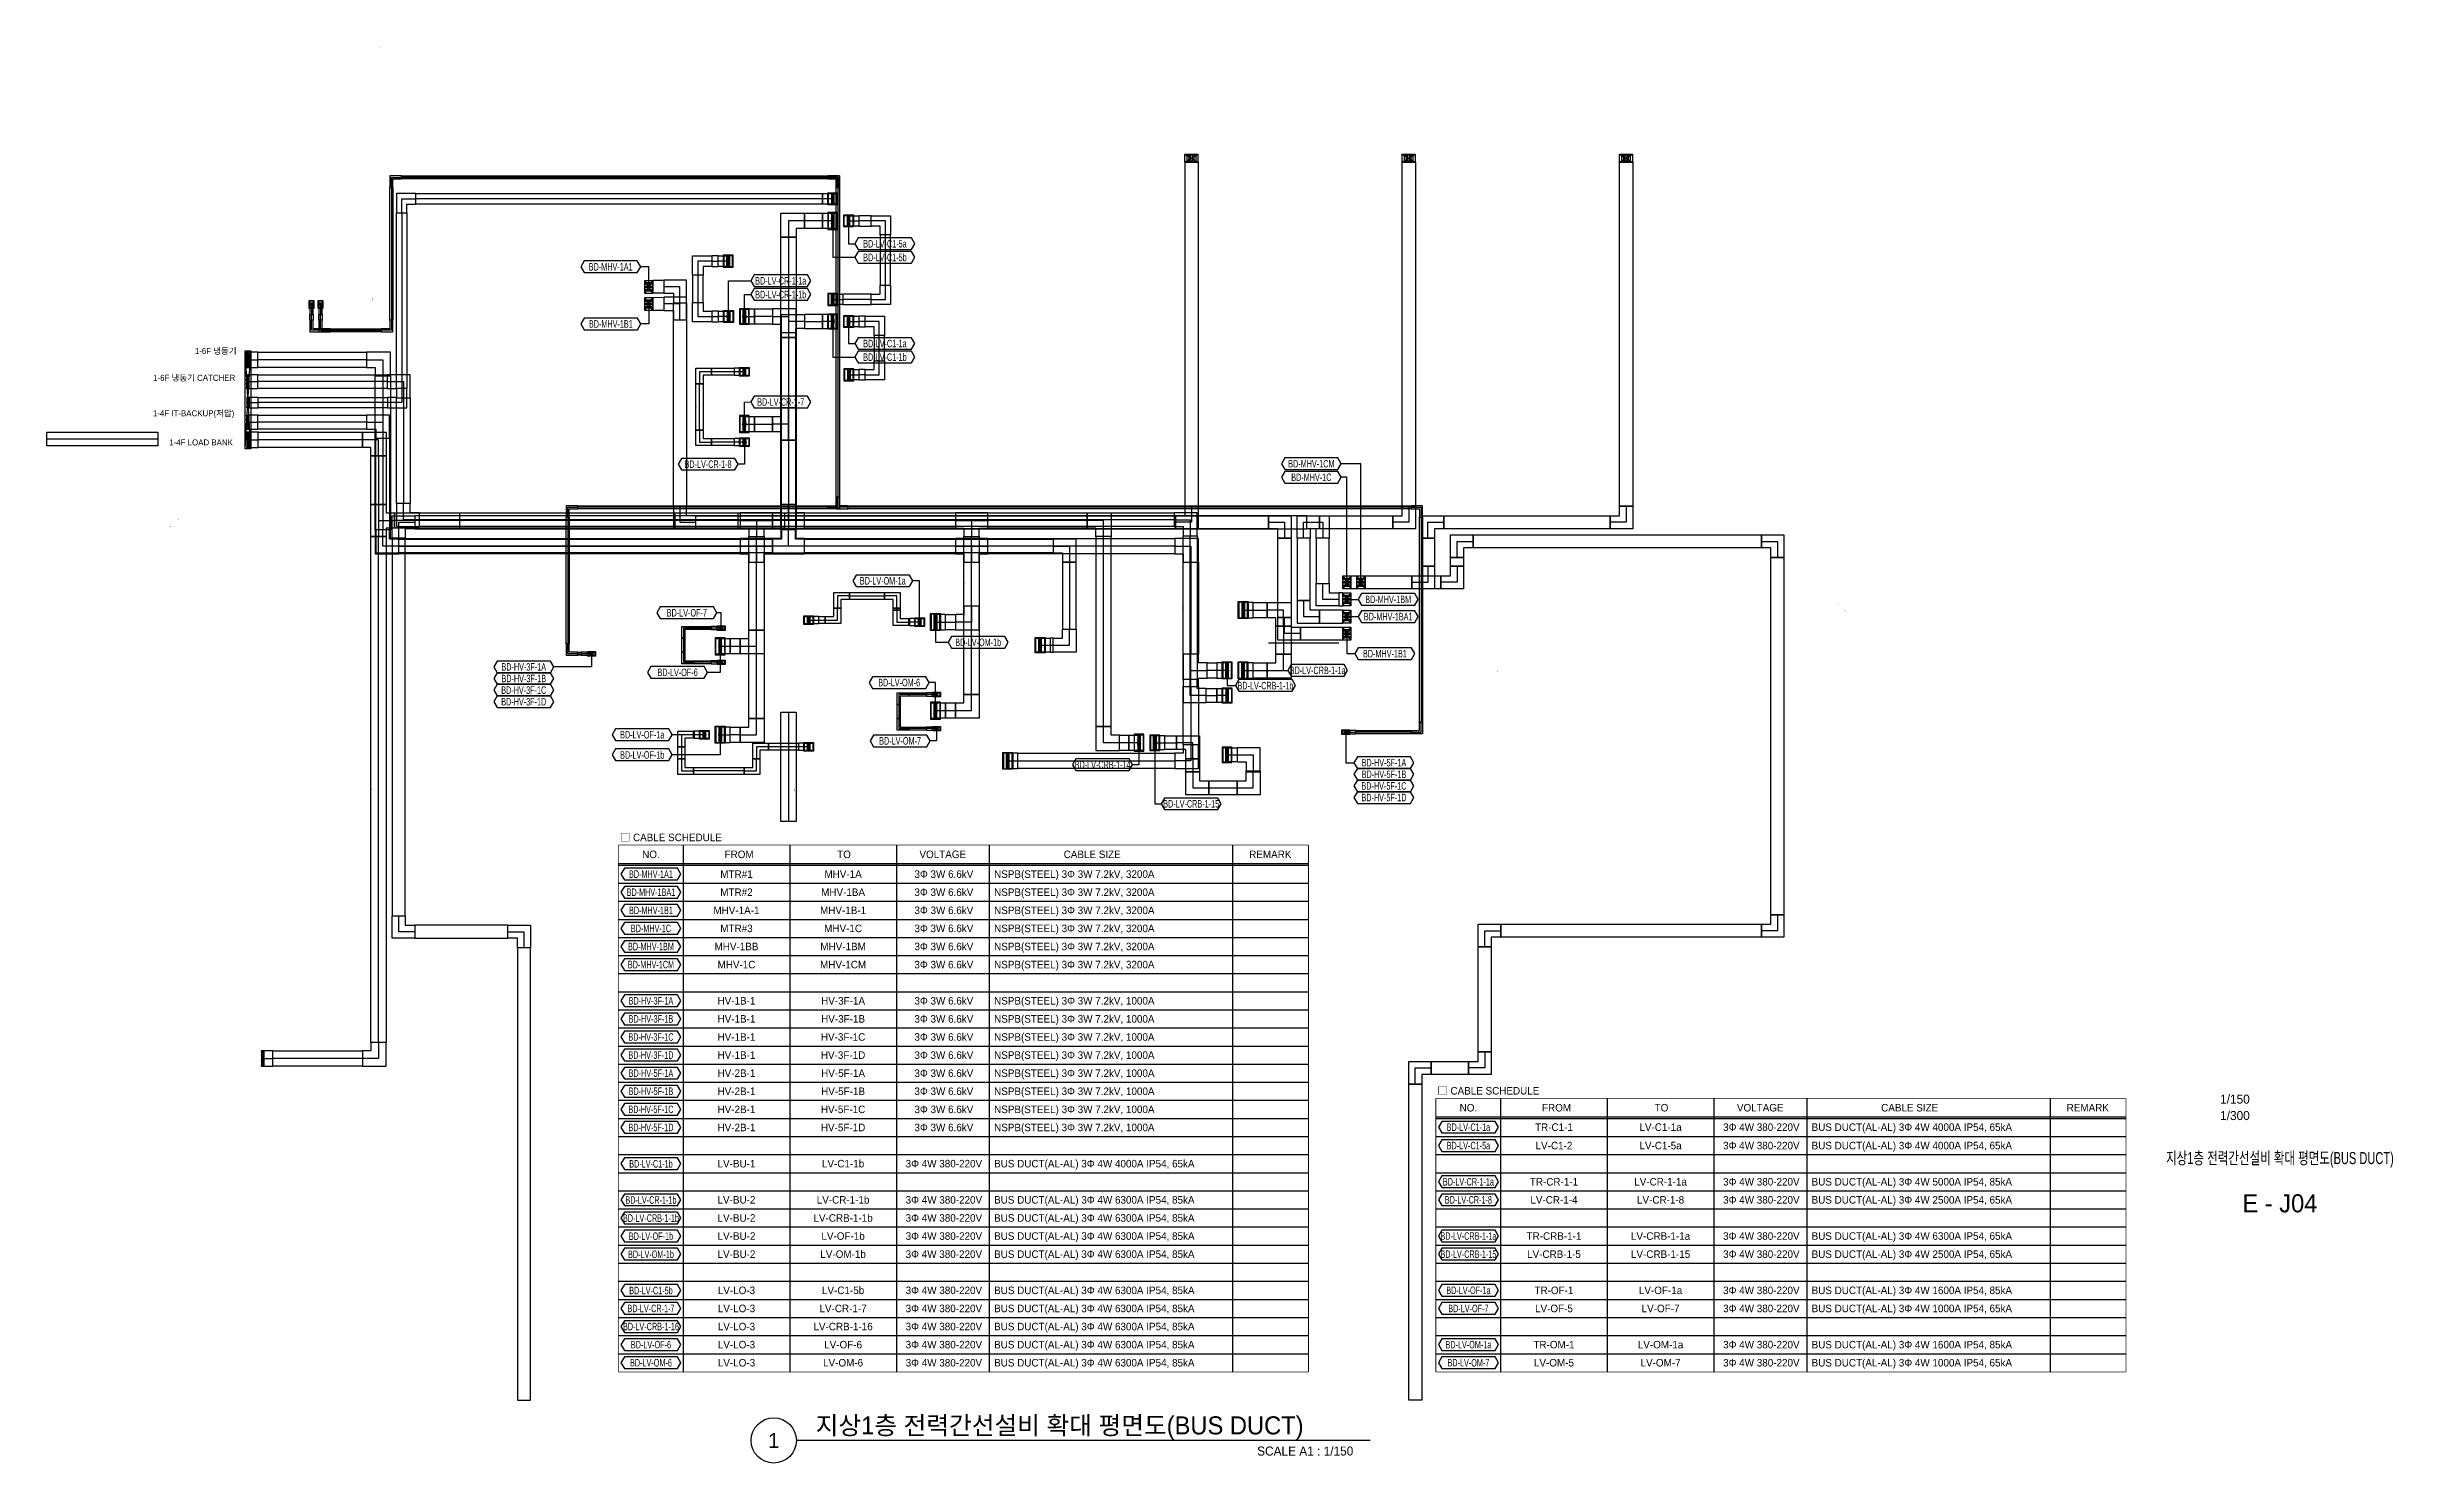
# Model space of a CAD drawing. Header units: millimetres. Extents: x 28486 to 374549, y -351975 to 868946.
# Drawn here: x 257939 to 374549, y -351975 to -281544 of the extents above; entities that cross this region are included whole.
import ezdxf
from ezdxf.enums import TextEntityAlignment as Align

# ---------------------------------------------------------------- set-up
doc = ezdxf.new("R2010")
doc.units = ezdxf.units.MM
doc.header["$LTSCALE"] = 150
doc.layers.get('Defpoints').update_dxf_attribs({"color": 150})
for name, color, linetype in [('-----00 SLAB OPEN-REV', 221, 'Continuous'), ('-----26 Electrical Cable Tray_HV_발전기 B', 103, 'Continuous'), ('-----27 Bus Duct_HV_6.6kV', 130, 'Continuous'), ('-----27 Bus Duct_HV_6.6kV (추후 증설용)', 150, 'Continuous'), ('-----27 Bus Duct_HV_IT BACK UP A', 7, 'Continuous'), ('-----27 Bus Duct_HV_IT BACK UP B', 3, 'Continuous'), ('-----27 Bus Duct_LV_380-220V', 200, 'Continuous'), ('-----27 Bus Duct_LV_380-220V_IT BACK UP', 2, 'Continuous'), ('-----27 Bus Duct_LV_380-220V_LOAD BANK', 7, 'Continuous'), ('-----27 Bus Duct_LV_380-220V_UT', 41, 'Continuous'), ('-----27 Bus Duct_LV_380-220V_UT B', 71, 'Continuous'), ('-----29 Cable Schedule', 1, 'Continuous'), ('-----29 Indicator', 1, 'Continuous'), ('-----29 주기', 1, 'Continuous'), ('-----30 Text', 2, 'Continuous'), ('-----41 Drawing Title', 2, 'Continuous'), ('-----42 Drawing Number', 2, 'Continuous'), ('-----43 Drawing Scale', 3, 'Continuous'), ('-----99 Cable Schedule', 2, 'Continuous')]:
    doc.layers.add(name, color=color, linetype=linetype)
doc.styles.add('ELEC', font='')
doc.styles.get("Standard").update_dxf_attribs({"font": ''})
doc.styles.get('ELEC').set_extended_font_data('Dotum')
doc.styles.get('Standard').set_extended_font_data('Dotum')
doc.dimstyles.new('전기통신참고용-치수', dxfattribs={"dimscale": 15, "dimtxt": 2, "dimasz": 0, "dimexe": 0, "dimexo": 0, "dimgap": 0.4, "dimtad": 4, "dimdec": 0, "dimzin": 0, "dimdsep": 46, "dimtxsty": 'Standard', "dimblk": 'NONE', "dimcen": 0, "dimse1": 1, "dimse2": 1, "dimsd1": 1, "dimsd2": 1, "dimclrd": 8, "dimclre": 8, "dimclrt": 8, "dimadec": 0, "dimazin": 0, "dimtfac": 1, "dimtdec": 0, "dimtix": 1, "dimtmove": 2, "dimatfit": 0, "dimldrblk": 'NONE', "dimfxl": 2, "dimtolj": 1, "dimtzin": 0, "dimarcsym": 0})

# ---------------------------------------------------------------- blocks, each defined once
blk = doc.blocks.new('*U79')
at = {"color": 1}
for p, q in [((60, 343), (-60, -343)), ((-60, 343), (60, -343))]:
    blk.add_line(p, q, dxfattribs=at)
at = {"color": 0}
blk.add_line((0, 381.5), (0, -381.5), dxfattribs=at)
for points in [[(-245, -381.5), (245, -381.5), (245, 381.5), (-245, 381.5)], [(-215, -350.5), (215, -350.5), (215, 350.5), (-215, 350.5)]]:
    blk.add_lwpolyline(points, close=True, dxfattribs=at)
at = {"color": 1}
blk.add_lwpolyline([(60, -343), (-60, -343), (-60, 343), (60, 343)], close=True, dxfattribs=at)
for points in [[(-60, 123, -0.414213562), (-58, 125), (-17.2, 125, 0.414213562), (-16.2, 126), (-16.2, 310, 0.414213562), (-17.2, 311), (-58, 311, -0.414213562), (-60, 313), (-60, 343, -0.414213562), (-59, 342), (-59, 313, 0.414213562), (-58, 312), (58, 312, 0.414213562), (59, 313), (59, 342, -0.414213562), (60, 343), (60, 313, -0.414213562), (58, 311), (17.2, 311, 0.414213562), (16.2, 310), (16.2, 126, 0.414213562), (17.2, 125), (58, 125, -0.414213562), (60, 123), (60, 111, -0.414213562), (59, 112), (59, 123, 0.414213562), (58, 124), (-58, 124, 0.414213562), (-59, 123), (-59, 112, -0.414213562), (-60, 111), (-60, 111), (-60, 111), (-60, 111)], [(-60, -95, -0.414213562), (-58, -93), (-17.2, -93, 0.414213562), (-16.2, -92), (-16.2, 92, 0.414213562), (-17.2, 93), (-58, 93, -0.414213562), (-60, 95), (-60, 109, -0.414213562), (-59, 108), (-59, 95, 0.414213562), (-58, 94), (58, 94, 0.414213562), (59, 95), (59, 108, -0.414213562), (60, 109), (60, 95, -0.414213562), (58, 93), (17.2, 93, 0.414213562), (16.2, 92), (16.2, -92, 0.414213562), (17.2, -93), (58, -93, -0.414213562), (60, -95), (60, -108, -0.414213562), (59, -107), (59, -95, 0.414213562), (58, -94), (-58, -94, 0.414213562), (-59, -95), (-59, -107, -0.414213562), (-60, -108), (-60, -108), (-60, -108), (-60, -108)], [(-15.2, 126), (-15.2, 310, -0.414213562), (-14.2, 311), (14.2, 311, -0.414213562), (15.2, 310), (15.2, 126, -0.414213562), (14.2, 125), (-14.2, 125, -0.414213562)], [(-15.2, -92), (-15.2, 92, -0.414213562), (-14.2, 93), (14.2, 93, -0.414213562), (15.2, 92), (15.2, -92, -0.414213562), (14.2, -93), (-14.2, -93, -0.414213562)], [(-14.2, 127), (-14.2, 309, -0.414213562), (-13.2, 310), (-8.85, 310, -0.414213562), (-7.85, 309), (-7.85, 127, -0.414213562), (-8.85, 126), (-13.2, 126, -0.414213562)], [(-14.2, -91), (-14.2, 91, -0.414213562), (-13.2, 92), (-8.85, 92, -0.414213562), (-7.85, 91), (-7.85, -91, -0.414213562), (-8.85, -92), (-13.2, -92, -0.414213562)], [(-6.85, 127), (-6.85, 309, -0.414213562), (-5.85, 310), (-1.5, 310, -0.414213562), (-0.5, 309), (-0.5, 127, -0.414213562), (-1.5, 126), (-5.85, 126, -0.414213562)], [(-6.85, -91), (-6.85, 91, -0.414213562), (-5.85, 92), (-1.5, 92, -0.414213562), (-0.5, 91), (-0.5, -91, -0.414213562), (-1.5, -92), (-5.85, -92, -0.414213562)], [(0.5, 127), (0.5, 309, -0.414213562), (1.5, 310), (5.85, 310, -0.414213562), (6.85, 309), (6.85, 127, -0.414213562), (5.85, 126), (1.5, 126, -0.414213562)], [(0.5, -91), (0.5, 91, -0.414213562), (1.5, 92), (5.85, 92, -0.414213562), (6.85, 91), (6.85, -91, -0.414213562), (5.85, -92), (1.5, -92, -0.414213562)], [(7.85, 127), (7.85, 309, -0.414213562), (8.85, 310), (13.2, 310, -0.414213562), (14.2, 309), (14.2, 127, -0.414213562), (13.2, 126), (8.85, 126, -0.414213562)], [(7.85, -91), (7.85, 91, -0.414213562), (8.85, 92), (13.2, 92, -0.414213562), (14.2, 91), (14.2, -91, -0.414213562), (13.2, -92), (8.85, -92, -0.414213562)], [(-60, -313, -0.414213562), (-58, -311), (-17.2, -311, 0.414213562), (-16.2, -310), (-16.2, -126, 0.414213562), (-17.2, -125), (-58, -125, -0.414213562), (-60, -123), (-60, -110, -0.414213562), (-59, -111), (-59, -123, 0.414213562), (-58, -124), (58, -124, 0.414213562), (59, -123), (59, -111, -0.414213562), (60, -110), (60, -123, -0.414213562), (58, -125), (17.2, -125, 0.414213562), (16.2, -126), (16.2, -310, 0.414213562), (17.2, -311), (58, -311, -0.414213562), (60, -313), (60, -343, -0.414213562), (59, -342), (59, -313, 0.414213562), (58, -312), (-58, -312, 0.414213562), (-59, -313), (-59, -342, -0.414213562), (-60, -343), (-60, -343), (-60, -343), (-60, -343)], [(-15.2, -310), (-15.2, -126, -0.414213562), (-14.2, -125), (14.2, -125, -0.414213562), (15.2, -126), (15.2, -310, -0.414213562), (14.2, -311), (-14.2, -311, -0.414213562)], [(-14.2, -309), (-14.2, -127, -0.414213562), (-13.2, -126), (-8.85, -126, -0.414213562), (-7.85, -127), (-7.85, -309, -0.414213562), (-8.85, -310), (-13.2, -310, -0.414213562)], [(-6.85, -309), (-6.85, -127, -0.414213562), (-5.85, -126), (-1.5, -126, -0.414213562), (-0.5, -127), (-0.5, -309, -0.414213562), (-1.5, -310), (-5.85, -310, -0.414213562)], [(0.5, -309), (0.5, -127, -0.414213562), (1.5, -126), (5.85, -126, -0.414213562), (6.85, -127), (6.85, -309, -0.414213562), (5.85, -310), (1.5, -310, -0.414213562)], [(7.85, -309), (7.85, -127, -0.414213562), (8.85, -126), (13.2, -126, -0.414213562), (14.2, -127), (14.2, -309, -0.414213562), (13.2, -310), (8.85, -310, -0.414213562)]]:
    blk.add_lwpolyline(points, format="xyb", close=True, dxfattribs=at)
at = {"color": 0}
for centre in [(-230, 366), (-230, 122), (-25, 366), (25, 366), (230, 366), (230, 122), (-230, -122), (-230, -366), (-25, -366), (25, -366), (230, -122), (230, -366)]:
    blk.add_circle(centre, 6, dxfattribs=at)
at = {"color": 0, "style": 'ELEC'}
blk.add_text('BD Flanged End-AL 5000A', height=10, dxfattribs=at).set_placement((-210, -340.5), align=Align.MIDDLE_LEFT)
blk = doc.blocks.new('*U69')
at = {"color": 1}
for p, q in [((340, 343), (220, -343)), ((220, 343), (340, -343))]:
    blk.add_line(p, q, dxfattribs=at)
at = {"color": 0}
blk.add_lwpolyline([(-220, -343), (220, -343), (220, 343), (-220, 343)], close=True, dxfattribs=at)
at = {"color": 1}
blk.add_lwpolyline([(220, 0), (-220, 0)], dxfattribs=at)
at = {"color": 0}
blk.add_lwpolyline([(220, -343), (340, -343), (340, 343), (220, 343)], dxfattribs=at)
at = {"color": 1}
for points in [[(220, 123, -0.414213562), (222, 125), (262.8, 125, 0.414213562), (263.8, 126), (263.8, 310, 0.414213562), (262.8, 311), (222, 311, -0.414213562), (220, 313), (220, 343, -0.414213562), (221, 342), (221, 313, 0.414213562), (222, 312), (338, 312, 0.414213562), (339, 313), (339, 342, -0.414213562), (340, 343), (340, 313, -0.414213562), (338, 311), (297.2, 311, 0.414213562), (296.2, 310), (296.2, 126, 0.414213562), (297.2, 125), (338, 125, -0.414213562), (340, 123), (340, 111, -0.414213562), (339, 112), (339, 123, 0.414213562), (338, 124), (222, 124, 0.414213562), (221, 123), (221, 112, -0.414213562), (220, 111), (220, 111), (220, 111), (220, 111)], [(220, -95, -0.414213562), (222, -93), (262.8, -93, 0.414213562), (263.8, -92), (263.8, 92, 0.414213562), (262.8, 93), (222, 93, -0.414213562), (220, 95), (220, 109, -0.414213562), (221, 108), (221, 95, 0.414213562), (222, 94), (338, 94, 0.414213562), (339, 95), (339, 108, -0.414213562), (340, 109), (340, 95, -0.414213562), (338, 93), (297.2, 93, 0.414213562), (296.2, 92), (296.2, -92, 0.414213562), (297.2, -93), (338, -93, -0.414213562), (340, -95), (340, -108, -0.414213562), (339, -107), (339, -95, 0.414213562), (338, -94), (222, -94, 0.414213562), (221, -95), (221, -107, -0.414213562), (220, -108), (220, -108), (220, -108), (220, -108)], [(264.8, 126), (264.8, 310, -0.414213562), (265.8, 311), (294.2, 311, -0.414213562), (295.2, 310), (295.2, 126, -0.414213562), (294.2, 125), (265.8, 125, -0.414213562)], [(264.8, -92), (264.8, 92, -0.414213562), (265.8, 93), (294.2, 93, -0.414213562), (295.2, 92), (295.2, -92, -0.414213562), (294.2, -93), (265.8, -93, -0.414213562)], [(265.8, 127), (265.8, 309, -0.414213562), (266.8, 310), (271.15, 310, -0.414213562), (272.15, 309), (272.15, 127, -0.414213562), (271.15, 126), (266.8, 126, -0.414213562)], [(265.8, -91), (265.8, 91, -0.414213562), (266.8, 92), (271.15, 92, -0.414213562), (272.15, 91), (272.15, -91, -0.414213562), (271.15, -92), (266.8, -92, -0.414213562)], [(273.15, 127), (273.15, 309, -0.414213562), (274.15, 310), (278.5, 310, -0.414213562), (279.5, 309), (279.5, 127, -0.414213562), (278.5, 126), (274.15, 126, -0.414213562)], [(273.15, -91), (273.15, 91, -0.414213562), (274.15, 92), (278.5, 92, -0.414213562), (279.5, 91), (279.5, -91, -0.414213562), (278.5, -92), (274.15, -92, -0.414213562)], [(280.5, 127), (280.5, 309, -0.414213562), (281.5, 310), (285.85, 310, -0.414213562), (286.85, 309), (286.85, 127, -0.414213562), (285.85, 126), (281.5, 126, -0.414213562)], [(280.5, -91), (280.5, 91, -0.414213562), (281.5, 92), (285.85, 92, -0.414213562), (286.85, 91), (286.85, -91, -0.414213562), (285.85, -92), (281.5, -92, -0.414213562)], [(287.85, 127), (287.85, 309, -0.414213562), (288.85, 310), (293.2, 310, -0.414213562), (294.2, 309), (294.2, 127, -0.414213562), (293.2, 126), (288.85, 126, -0.414213562)], [(287.85, -91), (287.85, 91, -0.414213562), (288.85, 92), (293.2, 92, -0.414213562), (294.2, 91), (294.2, -91, -0.414213562), (293.2, -92), (288.85, -92, -0.414213562)], [(220, -313, -0.414213562), (222, -311), (262.8, -311, 0.414213562), (263.8, -310), (263.8, -126, 0.414213562), (262.8, -125), (222, -125, -0.414213562), (220, -123), (220, -110, -0.414213562), (221, -111), (221, -123, 0.414213562), (222, -124), (338, -124, 0.414213562), (339, -123), (339, -111, -0.414213562), (340, -110), (340, -123, -0.414213562), (338, -125), (297.2, -125, 0.414213562), (296.2, -126), (296.2, -310, 0.414213562), (297.2, -311), (338, -311, -0.414213562), (340, -313), (340, -343, -0.414213562), (339, -342), (339, -313, 0.414213562), (338, -312), (222, -312, 0.414213562), (221, -313), (221, -342, -0.414213562), (220, -343), (220, -343), (220, -343), (220, -343)], [(264.8, -310), (264.8, -126, -0.414213562), (265.8, -125), (294.2, -125, -0.414213562), (295.2, -126), (295.2, -310, -0.414213562), (294.2, -311), (265.8, -311, -0.414213562)], [(265.8, -309), (265.8, -127, -0.414213562), (266.8, -126), (271.15, -126, -0.414213562), (272.15, -127), (272.15, -309, -0.414213562), (271.15, -310), (266.8, -310, -0.414213562)], [(273.15, -309), (273.15, -127, -0.414213562), (274.15, -126), (278.5, -126, -0.414213562), (279.5, -127), (279.5, -309, -0.414213562), (278.5, -310), (274.15, -310, -0.414213562)], [(280.5, -309), (280.5, -127, -0.414213562), (281.5, -126), (285.85, -126, -0.414213562), (286.85, -127), (286.85, -309, -0.414213562), (285.85, -310), (281.5, -310, -0.414213562)], [(287.85, -309), (287.85, -127, -0.414213562), (288.85, -126), (293.2, -126, -0.414213562), (294.2, -127), (294.2, -309, -0.414213562), (293.2, -310), (288.85, -310, -0.414213562)]]:
    blk.add_lwpolyline(points, format="xyb", close=True, dxfattribs=at)
at = {"color": 0, "style": 'ELEC'}
blk.add_text('BD ELBOW(VERT)-AL 5000A', height=10, dxfattribs=at).set_placement((-215, -333), align=Align.MIDDLE_LEFT)
blk = doc.blocks.new('*D267')
at = {"layer": 'Defpoints', "color": 0, "transparency": 16777216}
for p in [(0, 3000), (686, 3000), (686, 3000)]:
    blk.add_point(p, dxfattribs=at)
at = {"color": 0, "transparency": 16777216, "insert": (343, 2979), "char_height": 30, "attachment_point": 5}
blk.add_mtext('\\A1;{\\C0;686}', dxfattribs=at)
blk = doc.blocks.new('_None')
blk = doc.blocks.new('*D268')
at = {"layer": 'Defpoints', "color": 0, "transparency": 16777216}
for p in [(686, 3000), (686, 3000), (686, 2845)]:
    blk.add_point(p, dxfattribs=at)
at = {"color": 0, "transparency": 16777216, "insert": (665, 2923), "char_height": 30, "attachment_point": 5, "rotation": 90}
blk.add_mtext('\\A1;{\\C0;155}', dxfattribs=at)
blk = doc.blocks.new('*D269')
at = {"layer": 'Defpoints', "color": 0, "transparency": 16777216}
for p in [(0, 2845), (686, 2845), (686, 2845)]:
    blk.add_point(p, dxfattribs=at)
at = {"color": 0, "transparency": 16777216, "insert": (343, 2866), "char_height": 30, "attachment_point": 5}
blk.add_mtext('\\A1;{\\C0;686}', dxfattribs=at)
blk = doc.blocks.new('*U74')
at = {"color": 0}
blk.add_lwpolyline([(-343, -343), (800, -343), (800, 343), (343, 343), (343, 800), (-343, 800)], close=True, dxfattribs=at)
at = {"color": 1}
blk.add_lwpolyline([(800, 0), (0, 0), (0, 800)], dxfattribs=at)
at = {"color": 0, "style": 'ELEC'}
blk.add_text('BD ELBOW(HORIZ)-AL 5000A', height=10, dxfattribs=at).set_placement((-338, -333), align=Align.MIDDLE_LEFT)
blk = doc.blocks.new('*D656')
at = {"layer": 'Defpoints', "color": 0, "transparency": 16777216}
for p in [(0, 6177), (686, 6177), (686, 6177)]:
    blk.add_point(p, dxfattribs=at)
at = {"color": 0, "transparency": 16777216, "insert": (343, 6156), "char_height": 30, "attachment_point": 5}
blk.add_mtext('\\A1;{\\C0;686}', dxfattribs=at)
blk = doc.blocks.new('*D657')
at = {"layer": 'Defpoints', "color": 0, "transparency": 16777216}
for p in [(686, 6177), (686, 6177), (686, 2845)]:
    blk.add_point(p, dxfattribs=at)
at = {"color": 0, "transparency": 16777216, "insert": (665, 4511), "char_height": 30, "attachment_point": 5, "rotation": 90}
blk.add_mtext('\\A1;{\\C0;3332}', dxfattribs=at)
blk = doc.blocks.new('*D658')
at = {"layer": 'Defpoints', "color": 0, "transparency": 16777216}
for p in [(0, 2845), (686, 2845), (686, 2845)]:
    blk.add_point(p, dxfattribs=at)
at = {"color": 0, "transparency": 16777216, "insert": (343, 2866), "char_height": 30, "attachment_point": 5}
blk.add_mtext('\\A1;{\\C0;686}', dxfattribs=at)
blk = doc.blocks.new('*D660')
at = {"layer": 'Defpoints', "color": 0, "transparency": 16777216}
for p in [(0, 910), (686, 910), (686, 910)]:
    blk.add_point(p, dxfattribs=at)
at = {"color": 0, "transparency": 16777216, "insert": (343, 889), "char_height": 30, "attachment_point": 5}
blk.add_mtext('\\A1;{\\C0;686}', dxfattribs=at)
blk = doc.blocks.new('*D661')
at = {"layer": 'Defpoints', "color": 0, "transparency": 16777216}
for p in [(686, 910), (686, 910), (686, -11450)]:
    blk.add_point(p, dxfattribs=at)
at = {"color": 0, "transparency": 16777216, "insert": (665, -5270), "char_height": 30, "attachment_point": 5, "rotation": 90}
blk.add_mtext('\\A1;{\\C0;12360}', dxfattribs=at)
blk = doc.blocks.new('*D662')
at = {"layer": 'Defpoints', "color": 0, "transparency": 16777216}
for p in [(0, -11450), (686, -11450), (686, -11450)]:
    blk.add_point(p, dxfattribs=at)
at = {"color": 0, "transparency": 16777216, "insert": (343, -11429), "char_height": 30, "attachment_point": 5}
blk.add_mtext('\\A1;{\\C0;686}', dxfattribs=at)
blk = doc.blocks.new('*U15')
at = {"color": 0}
blk.add_lwpolyline([(-382, -382), (800, -382), (800, 382), (382, 382), (382, 800), (-382, 800)], close=True, dxfattribs=at)
at = {"color": 1}
blk.add_lwpolyline([(800, 0), (0, 0), (0, 800)], dxfattribs=at)
at = {"color": 0, "style": 'ELEC'}
blk.add_text('BD ELBOW(HORIZ)-AL 6300A', height=10, dxfattribs=at).set_placement((-377, -372), align=Align.MIDDLE_LEFT)
blk = doc.blocks.new('*D34')
at = {"layer": 'Defpoints', "color": 0, "transparency": 16777216}
for p in [(0, 4485), (764, 4485), (764, 4485)]:
    blk.add_point(p, dxfattribs=at)
at = {"color": 0, "transparency": 16777216, "insert": (382, 4464), "char_height": 30, "attachment_point": 5}
blk.add_mtext('\\A1;{\\C0;764}', dxfattribs=at)
blk = doc.blocks.new('*D35')
at = {"layer": 'Defpoints', "color": 0, "transparency": 16777216}
for p in [(764, 4485), (764, 4485), (764, -78)]:
    blk.add_point(p, dxfattribs=at)
at = {"color": 0, "transparency": 16777216, "insert": (743, 2203), "char_height": 30, "attachment_point": 5, "rotation": 90}
blk.add_mtext('\\A1;{\\C0;4563}', dxfattribs=at)
blk = doc.blocks.new('*D36')
at = {"layer": 'Defpoints', "color": 0, "transparency": 16777216}
for p in [(0, -78), (764, -78), (764, -78)]:
    blk.add_point(p, dxfattribs=at)
at = {"color": 0, "transparency": 16777216, "insert": (382, -57), "char_height": 30, "attachment_point": 5}
blk.add_mtext('\\A1;{\\C0;764}', dxfattribs=at)
blk = doc.blocks.new('*D276')
at = {"layer": 'Defpoints', "color": 0, "transparency": 16777216}
for p in [(0, 6250), (686, 6250), (686, 6250)]:
    blk.add_point(p, dxfattribs=at)
at = {"color": 0, "transparency": 16777216, "insert": (343, 6229), "char_height": 30, "attachment_point": 5}
blk.add_mtext('\\A1;{\\C0;686}', dxfattribs=at)
blk = doc.blocks.new('*D277')
at = {"layer": 'Defpoints', "color": 0, "transparency": 16777216}
for p in [(686, 6250), (686, 6250), (686, 840)]:
    blk.add_point(p, dxfattribs=at)
at = {"color": 0, "transparency": 16777216, "insert": (665, 3545), "char_height": 30, "attachment_point": 5, "rotation": 90}
blk.add_mtext('\\A1;{\\C0;5410}', dxfattribs=at)
blk = doc.blocks.new('*D278')
at = {"layer": 'Defpoints', "color": 0, "transparency": 16777216}
for p in [(0, 840), (686, 840), (686, 840)]:
    blk.add_point(p, dxfattribs=at)
at = {"color": 0, "transparency": 16777216, "insert": (343, 861), "char_height": 30, "attachment_point": 5}
blk.add_mtext('\\A1;{\\C0;686}', dxfattribs=at)
blk = doc.blocks.new('*U270')
at = {"color": 0}
blk.add_lwpolyline([(-343, -343), (-343, -800), (343, -800), (343, -343), (800, -343), (800, 343), (-800, 343), (-800, -343)], close=True, dxfattribs=at)
at = {"color": 1}
for points in [[(-800, 0), (800, 0)], [(0, 0), (0, -800)]]:
    blk.add_lwpolyline(points, dxfattribs=at)
at = {"color": 0, "style": 'ELEC'}
blk.add_text('BD TEE(HORIZ)-AL 5000A', height=10, dxfattribs=at).set_placement((0, 10), align=Align.MIDDLE)
blk = doc.blocks.new('*D664')
at = {"layer": 'Defpoints', "color": 0, "transparency": 16777216}
for p in [(0, 8990), (686, 8990), (686, 8990)]:
    blk.add_point(p, dxfattribs=at)
at = {"color": 0, "transparency": 16777216, "insert": (343, 8969), "char_height": 30, "attachment_point": 5}
blk.add_mtext('\\A1;{\\C0;686}', dxfattribs=at)
blk = doc.blocks.new('*D665')
at = {"layer": 'Defpoints', "color": 0, "transparency": 16777216}
for p in [(686, 8990), (686, 8990), (686, -578)]:
    blk.add_point(p, dxfattribs=at)
at = {"color": 0, "transparency": 16777216, "insert": (665, 4206), "char_height": 30, "attachment_point": 5, "rotation": 90}
blk.add_mtext('\\A1;{\\C0;9567}', dxfattribs=at)
blk = doc.blocks.new('*D666')
at = {"layer": 'Defpoints', "color": 0, "transparency": 16777216}
for p in [(0, -578), (686, -578), (686, -578)]:
    blk.add_point(p, dxfattribs=at)
at = {"color": 0, "transparency": 16777216, "insert": (343, -556), "char_height": 30, "attachment_point": 5}
blk.add_mtext('\\A1;{\\C0;686}', dxfattribs=at)
blk = doc.blocks.new('*D670')
at = {"layer": 'Defpoints', "color": 0, "transparency": 16777216}
for p in [(0, 14824), (686, 14824), (686, 14824)]:
    blk.add_point(p, dxfattribs=at)
at = {"color": 0, "transparency": 16777216, "insert": (343, 14803), "char_height": 30, "attachment_point": 5}
blk.add_mtext('\\A1;{\\C0;686}', dxfattribs=at)
blk = doc.blocks.new('*D668')
at = {"layer": 'Defpoints', "color": 0, "transparency": 16777216}
for p in [(686, 14824), (686, 14824), (686, -3746)]:
    blk.add_point(p, dxfattribs=at)
at = {"color": 0, "transparency": 16777216, "insert": (665, 5539), "char_height": 30, "attachment_point": 5, "rotation": 90}
blk.add_mtext('\\A1;{\\C0;18570}', dxfattribs=at)
blk = doc.blocks.new('*D669')
at = {"layer": 'Defpoints', "color": 0, "transparency": 16777216}
for p in [(0, -3746), (686, -3746), (686, -3746)]:
    blk.add_point(p, dxfattribs=at)
at = {"color": 0, "transparency": 16777216, "insert": (343, -3725), "char_height": 30, "attachment_point": 5}
blk.add_mtext('\\A1;{\\C0;686}', dxfattribs=at)
blk = doc.blocks.new('*U23')
at = {"color": 1}
for p, q in [((60, 260), (-60, -260)), ((-60, 260), (60, -260))]:
    blk.add_line(p, q, dxfattribs=at)
at = {"color": 0}
blk.add_line((0, -298.5), (0, 298.5), dxfattribs=at)
for points in [[(-245, -298.5), (245, -298.5), (245, 298.5), (-245, 298.5)], [(-215, -267.5), (215, -267.5), (215, 267.5), (-215, 267.5)]]:
    blk.add_lwpolyline(points, close=True, dxfattribs=at)
at = {"color": 1}
blk.add_lwpolyline([(60, -260), (-60, -260), (-60, 260), (60, 260)], close=True, dxfattribs=at)
for points in [[(-60, 14, -0.414213562), (-58, 16), (-17.2, 16, 0.414213562), (-16.2, 17), (-16.2, 227, 0.414213562), (-17.2, 228), (-58, 228, -0.414213562), (-60, 230), (-60, 260, -0.414213562), (-59, 259), (-59, 230, 0.414213562), (-58, 229), (58, 229, 0.414213562), (59, 230), (59, 259, -0.414213562), (60, 260), (60, 230, -0.414213562), (58, 228), (17.2, 228, 0.414213562), (16.2, 227), (16.2, 17, 0.414213562), (17.2, 16), (58, 16, -0.414213562), (60, 14), (60, 2, -0.414213562), (59, 3), (59, 14, 0.414213562), (58, 15), (-58, 15, 0.414213562), (-59, 14), (-59, 3, -0.414213562), (-60, 2), (-60, 2), (-60, 2), (-60, 2)], [(-60, -230, -0.414213562), (-58, -228), (-17.2, -228, 0.414213562), (-16.2, -227), (-16.2, -17, 0.414213562), (-17.2, -16), (-58, -16, -0.414213562), (-60, -14), (-60, 0, -0.414213562), (-59, -1), (-59, -14, 0.414213562), (-58, -15), (58, -15, 0.414213562), (59, -14), (59, -1, -0.414213562), (60, 0), (60, -14, -0.414213562), (58, -16), (17.2, -16, 0.414213562), (16.2, -17), (16.2, -227, 0.414213562), (17.2, -228), (58, -228, -0.414213562), (60, -230), (60, -260, -0.414213562), (59, -259), (59, -230, 0.414213562), (58, -229), (-58, -229, 0.414213562), (-59, -230), (-59, -259, -0.414213562), (-60, -260), (-60, -260), (-60, -260), (-60, -260)], [(-15.2, 17), (-15.2, 227, -0.414213562), (-14.2, 228), (14.2, 228, -0.414213562), (15.2, 227), (15.2, 17, -0.414213562), (14.2, 16), (-14.2, 16, -0.414213562)], [(-14.2, 18), (-14.2, 226, -0.414213562), (-13.2, 227), (-8.85, 227, -0.414213562), (-7.85, 226), (-7.85, 18, -0.414213562), (-8.85, 17), (-13.2, 17, -0.414213562)], [(-6.85, 18), (-6.85, 226, -0.414213562), (-5.85, 227), (-1.5, 227, -0.414213562), (-0.5, 226), (-0.5, 18, -0.414213562), (-1.5, 17), (-5.85, 17, -0.414213562)], [(0.5, 18), (0.5, 226, -0.414213562), (1.5, 227), (5.85, 227, -0.414213562), (6.85, 226), (6.85, 18, -0.414213562), (5.85, 17), (1.5, 17, -0.414213562)], [(7.85, 18), (7.85, 226, -0.414213562), (8.85, 227), (13.2, 227, -0.414213562), (14.2, 226), (14.2, 18, -0.414213562), (13.2, 17), (8.85, 17, -0.414213562)], [(-15.2, -227), (-15.2, -17, -0.414213562), (-14.2, -16), (14.2, -16, -0.414213562), (15.2, -17), (15.2, -227, -0.414213562), (14.2, -228), (-14.2, -228, -0.414213562)], [(-14.2, -226), (-14.2, -18, -0.414213562), (-13.2, -17), (-8.85, -17, -0.414213562), (-7.85, -18), (-7.85, -226, -0.414213562), (-8.85, -227), (-13.2, -227, -0.414213562)], [(-6.85, -226), (-6.85, -18, -0.414213562), (-5.85, -17), (-1.5, -17, -0.414213562), (-0.5, -18), (-0.5, -226, -0.414213562), (-1.5, -227), (-5.85, -227, -0.414213562)], [(0.5, -226), (0.5, -18, -0.414213562), (1.5, -17), (5.85, -17, -0.414213562), (6.85, -18), (6.85, -226, -0.414213562), (5.85, -227), (1.5, -227, -0.414213562)], [(7.85, -226), (7.85, -18, -0.414213562), (8.85, -17), (13.2, -17, -0.414213562), (14.2, -18), (14.2, -226, -0.414213562), (13.2, -227), (8.85, -227, -0.414213562)]]:
    blk.add_lwpolyline(points, format="xyb", close=True, dxfattribs=at)
at = {"color": 0}
for centre in [(-230, 283), (-230, 0), (-25, 283), (25, 283), (230, 283), (230, 0), (-230, -283), (-25, -283), (25, -283), (230, -283)]:
    blk.add_circle(centre, 5, dxfattribs=at)
at = {"color": 0, "style": 'ELEC'}
blk.add_text('BD Flanged End-AL 4000A', height=10, dxfattribs=at).set_placement((-210, -257.5), align=Align.MIDDLE_LEFT)
blk = doc.blocks.new('*U22')
at = {"color": 1}
for p, q in [((340, 260), (220, -260)), ((220, 260), (340, -260))]:
    blk.add_line(p, q, dxfattribs=at)
at = {"color": 0}
blk.add_lwpolyline([(-220, -260), (220, -260), (220, 260), (-220, 260)], close=True, dxfattribs=at)
at = {"color": 1}
blk.add_lwpolyline([(220, 0), (-220, 0)], dxfattribs=at)
at = {"color": 0}
blk.add_lwpolyline([(220, -260), (340, -260), (340, 260), (220, 260)], dxfattribs=at)
at = {"color": 1}
for points in [[(220, 14, -0.414213562), (222, 16), (262.8, 16, 0.414213562), (263.8, 17), (263.8, 227, 0.414213562), (262.8, 228), (222, 228, -0.414213562), (220, 230), (220, 260, -0.414213562), (221, 259), (221, 230, 0.414213562), (222, 229), (338, 229, 0.414213562), (339, 230), (339, 259, -0.414213562), (340, 260), (340, 230, -0.414213562), (338, 228), (297.2, 228, 0.414213562), (296.2, 227), (296.2, 17, 0.414213562), (297.2, 16), (338, 16, -0.414213562), (340, 14), (340, 2, -0.414213562), (339, 3), (339, 14, 0.414213562), (338, 15), (222, 15, 0.414213562), (221, 14), (221, 3, -0.414213562), (220, 2), (220, 2), (220, 2), (220, 2)], [(220, -230, -0.414213562), (222, -228), (262.8, -228, 0.414213562), (263.8, -227), (263.8, -17, 0.414213562), (262.8, -16), (222, -16, -0.414213562), (220, -14), (220, 0, -0.414213562), (221, -1), (221, -14, 0.414213562), (222, -15), (338, -15, 0.414213562), (339, -14), (339, -1, -0.414213562), (340, 0), (340, -14, -0.414213562), (338, -16), (297.2, -16, 0.414213562), (296.2, -17), (296.2, -227, 0.414213562), (297.2, -228), (338, -228, -0.414213562), (340, -230), (340, -260, -0.414213562), (339, -259), (339, -230, 0.414213562), (338, -229), (222, -229, 0.414213562), (221, -230), (221, -259, -0.414213562), (220, -260), (220, -260), (220, -260), (220, -260)], [(264.8, 17), (264.8, 227, -0.414213562), (265.8, 228), (294.2, 228, -0.414213562), (295.2, 227), (295.2, 17, -0.414213562), (294.2, 16), (265.8, 16, -0.414213562)], [(265.8, 18), (265.8, 226, -0.414213562), (266.8, 227), (271.15, 227, -0.414213562), (272.15, 226), (272.15, 18, -0.414213562), (271.15, 17), (266.8, 17, -0.414213562)], [(273.15, 18), (273.15, 226, -0.414213562), (274.15, 227), (278.5, 227, -0.414213562), (279.5, 226), (279.5, 18, -0.414213562), (278.5, 17), (274.15, 17, -0.414213562)], [(280.5, 18), (280.5, 226, -0.414213562), (281.5, 227), (285.85, 227, -0.414213562), (286.85, 226), (286.85, 18, -0.414213562), (285.85, 17), (281.5, 17, -0.414213562)], [(287.85, 18), (287.85, 226, -0.414213562), (288.85, 227), (293.2, 227, -0.414213562), (294.2, 226), (294.2, 18, -0.414213562), (293.2, 17), (288.85, 17, -0.414213562)], [(264.8, -227), (264.8, -17, -0.414213562), (265.8, -16), (294.2, -16, -0.414213562), (295.2, -17), (295.2, -227, -0.414213562), (294.2, -228), (265.8, -228, -0.414213562)], [(265.8, -226), (265.8, -18, -0.414213562), (266.8, -17), (271.15, -17, -0.414213562), (272.15, -18), (272.15, -226, -0.414213562), (271.15, -227), (266.8, -227, -0.414213562)], [(273.15, -226), (273.15, -18, -0.414213562), (274.15, -17), (278.5, -17, -0.414213562), (279.5, -18), (279.5, -226, -0.414213562), (278.5, -227), (274.15, -227, -0.414213562)], [(280.5, -226), (280.5, -18, -0.414213562), (281.5, -17), (285.85, -17, -0.414213562), (286.85, -18), (286.85, -226, -0.414213562), (285.85, -227), (281.5, -227, -0.414213562)], [(287.85, -226), (287.85, -18, -0.414213562), (288.85, -17), (293.2, -17, -0.414213562), (294.2, -18), (294.2, -226, -0.414213562), (293.2, -227), (288.85, -227, -0.414213562)]]:
    blk.add_lwpolyline(points, format="xyb", close=True, dxfattribs=at)
at = {"color": 0, "style": 'ELEC'}
blk.add_text('BD ELBOW(VERT)-AL 4000A', height=10, dxfattribs=at).set_placement((-215, -250), align=Align.MIDDLE_LEFT)
blk = doc.blocks.new('*D38')
at = {"layer": 'Defpoints', "color": 0, "transparency": 16777216}
for p in [(0, 9877), (520, 9877), (520, 9877)]:
    blk.add_point(p, dxfattribs=at)
at = {"color": 0, "transparency": 16777216, "insert": (260, 9856), "char_height": 30, "attachment_point": 5}
blk.add_mtext('\\A1;{\\C0;520}', dxfattribs=at)
blk = doc.blocks.new('*D39')
at = {"layer": 'Defpoints', "color": 0, "transparency": 16777216}
for p in [(520, 9877), (520, 9877), (520, 3440)]:
    blk.add_point(p, dxfattribs=at)
at = {"color": 0, "transparency": 16777216, "insert": (499, 6658), "char_height": 30, "attachment_point": 5, "rotation": 90}
blk.add_mtext('\\A1;{\\C0;6437}', dxfattribs=at)
blk = doc.blocks.new('*D40')
at = {"layer": 'Defpoints', "color": 0, "transparency": 16777216}
for p in [(0, 3440), (520, 3440), (520, 3440)]:
    blk.add_point(p, dxfattribs=at)
at = {"color": 0, "transparency": 16777216, "insert": (260, 3461), "char_height": 30, "attachment_point": 5}
blk.add_mtext('\\A1;{\\C0;520}', dxfattribs=at)
blk = doc.blocks.new('*U24')
at = {"color": 0}
blk.add_lwpolyline([(-260, -260), (700, -260), (700, 260), (260, 260), (260, 700), (-260, 700)], close=True, dxfattribs=at)
at = {"color": 1}
blk.add_lwpolyline([(700, 0), (0, 0), (0, 700)], dxfattribs=at)
at = {"color": 0, "style": 'ELEC'}
blk.add_text('BD ELBOW(HORIZ)-AL 4000A', height=10, dxfattribs=at).set_placement((-255, -250), align=Align.MIDDLE_LEFT)
blk = doc.blocks.new('*D223')
at = {"layer": 'Defpoints', "color": 0, "transparency": 16777216}
for p in [(0, 18200), (520, 18200), (520, 18200)]:
    blk.add_point(p, dxfattribs=at)
at = {"color": 0, "transparency": 16777216, "insert": (260, 18179), "char_height": 30, "attachment_point": 5}
blk.add_mtext('\\A1;{\\C0;520}', dxfattribs=at)
blk = doc.blocks.new('*D224')
at = {"layer": 'Defpoints', "color": 0, "transparency": 16777216}
for p in [(520, 18200), (520, 18200), (520, 9464)]:
    blk.add_point(p, dxfattribs=at)
at = {"color": 0, "transparency": 16777216, "insert": (499, 13832), "char_height": 30, "attachment_point": 5, "rotation": 90}
blk.add_mtext('\\A1;{\\C0;8737}', dxfattribs=at)
blk = doc.blocks.new('*D225')
at = {"layer": 'Defpoints', "color": 0, "transparency": 16777216}
for p in [(0, 9464), (520, 9464), (520, 9464)]:
    blk.add_point(p, dxfattribs=at)
at = {"color": 0, "transparency": 16777216, "insert": (260, 9485), "char_height": 30, "attachment_point": 5}
blk.add_mtext('\\A1;{\\C0;520}', dxfattribs=at)
blk = doc.blocks.new('*D227')
at = {"layer": 'Defpoints', "color": 0, "transparency": 16777216}
for p in [(0, 10925), (520, 10925), (520, 10925)]:
    blk.add_point(p, dxfattribs=at)
at = {"color": 0, "transparency": 16777216, "insert": (260, 10904), "char_height": 30, "attachment_point": 5}
blk.add_mtext('\\A1;{\\C0;520}', dxfattribs=at)
blk = doc.blocks.new('*D228')
at = {"layer": 'Defpoints', "color": 0, "transparency": 16777216}
for p in [(520, 10925), (520, 10925), (520, -9298)]:
    blk.add_point(p, dxfattribs=at)
at = {"color": 0, "transparency": 16777216, "insert": (499, 813), "char_height": 30, "attachment_point": 5, "rotation": 90}
blk.add_mtext('\\A1;{\\C0;20223}', dxfattribs=at)
blk = doc.blocks.new('*D229')
at = {"layer": 'Defpoints', "color": 0, "transparency": 16777216}
for p in [(0, -9298), (520, -9298), (520, -9298)]:
    blk.add_point(p, dxfattribs=at)
at = {"color": 0, "transparency": 16777216, "insert": (260, -9277), "char_height": 30, "attachment_point": 5}
blk.add_mtext('\\A1;{\\C0;520}', dxfattribs=at)
blk = doc.blocks.new('*U7')
at = {"color": 1}
for p, q in [((340, 382), (220, -382)), ((220, 382), (340, -382))]:
    blk.add_line(p, q, dxfattribs=at)
at = {"color": 0}
blk.add_lwpolyline([(-220, -382), (220, -382), (220, 382), (-220, 382)], close=True, dxfattribs=at)
at = {"color": 1}
blk.add_lwpolyline([(220, 0), (-220, 0)], dxfattribs=at)
at = {"color": 0}
blk.add_lwpolyline([(220, -382), (340, -382), (340, 382), (220, 382)], dxfattribs=at)
at = {"color": 1}
for points in [[(220, 136, -0.414213562), (222, 138), (262.8, 138, 0.414213562), (263.8, 139), (263.8, 349, 0.414213562), (262.8, 350), (222, 350, -0.414213562), (220, 352), (220, 382, -0.414213562), (221, 381), (221, 352, 0.414213562), (222, 351), (338, 351, 0.414213562), (339, 352), (339, 381, -0.414213562), (340, 382), (340, 352, -0.414213562), (338, 350), (297.2, 350, 0.414213562), (296.2, 349), (296.2, 139, 0.414213562), (297.2, 138), (338, 138, -0.414213562), (340, 136), (340, 124, -0.414213562), (339, 125), (339, 136, 0.414213562), (338, 137), (222, 137, 0.414213562), (221, 136), (221, 125, -0.414213562), (220, 124), (220, 124), (220, 124), (220, 124)], [(220, -108, -0.414213562), (222, -106), (262.8, -106, 0.414213562), (263.8, -105), (263.8, 105, 0.414213562), (262.8, 106), (222, 106, -0.414213562), (220, 108), (220, 122, -0.414213562), (221, 121), (221, 108, 0.414213562), (222, 107), (338, 107, 0.414213562), (339, 108), (339, 121, -0.414213562), (340, 122), (340, 108, -0.414213562), (338, 106), (297.2, 106, 0.414213562), (296.2, 105), (296.2, -105, 0.414213562), (297.2, -106), (338, -106, -0.414213562), (340, -108), (340, -121, -0.414213562), (339, -120), (339, -108, 0.414213562), (338, -107), (222, -107, 0.414213562), (221, -108), (221, -120, -0.414213562), (220, -121), (220, -121), (220, -121), (220, -121)], [(264.8, 139), (264.8, 349, -0.414213562), (265.8, 350), (294.2, 350, -0.414213562), (295.2, 349), (295.2, 139, -0.414213562), (294.2, 138), (265.8, 138, -0.414213562)], [(264.8, -105), (264.8, 105, -0.414213562), (265.8, 106), (294.2, 106, -0.414213562), (295.2, 105), (295.2, -105, -0.414213562), (294.2, -106), (265.8, -106, -0.414213562)], [(265.8, 140), (265.8, 348, -0.414213562), (266.8, 349), (271.15, 349, -0.414213562), (272.15, 348), (272.15, 140, -0.414213562), (271.15, 139), (266.8, 139, -0.414213562)], [(265.8, -104), (265.8, 104, -0.414213562), (266.8, 105), (271.15, 105, -0.414213562), (272.15, 104), (272.15, -104, -0.414213562), (271.15, -105), (266.8, -105, -0.414213562)], [(273.15, 140), (273.15, 348, -0.414213562), (274.15, 349), (278.5, 349, -0.414213562), (279.5, 348), (279.5, 140, -0.414213562), (278.5, 139), (274.15, 139, -0.414213562)], [(273.15, -104), (273.15, 104, -0.414213562), (274.15, 105), (278.5, 105, -0.414213562), (279.5, 104), (279.5, -104, -0.414213562), (278.5, -105), (274.15, -105, -0.414213562)], [(280.5, 140), (280.5, 348, -0.414213562), (281.5, 349), (285.85, 349, -0.414213562), (286.85, 348), (286.85, 140, -0.414213562), (285.85, 139), (281.5, 139, -0.414213562)], [(280.5, -104), (280.5, 104, -0.414213562), (281.5, 105), (285.85, 105, -0.414213562), (286.85, 104), (286.85, -104, -0.414213562), (285.85, -105), (281.5, -105, -0.414213562)], [(287.85, 140), (287.85, 348, -0.414213562), (288.85, 349), (293.2, 349, -0.414213562), (294.2, 348), (294.2, 140, -0.414213562), (293.2, 139), (288.85, 139, -0.414213562)], [(287.85, -104), (287.85, 104, -0.414213562), (288.85, 105), (293.2, 105, -0.414213562), (294.2, 104), (294.2, -104, -0.414213562), (293.2, -105), (288.85, -105, -0.414213562)], [(220, -352, -0.414213562), (222, -350), (262.8, -350, 0.414213562), (263.8, -349), (263.8, -139, 0.414213562), (262.8, -138), (222, -138, -0.414213562), (220, -136), (220, -123, -0.414213562), (221, -124), (221, -136, 0.414213562), (222, -137), (338, -137, 0.414213562), (339, -136), (339, -124, -0.414213562), (340, -123), (340, -136, -0.414213562), (338, -138), (297.2, -138, 0.414213562), (296.2, -139), (296.2, -349, 0.414213562), (297.2, -350), (338, -350, -0.414213562), (340, -352), (340, -382, -0.414213562), (339, -381), (339, -352, 0.414213562), (338, -351), (222, -351, 0.414213562), (221, -352), (221, -381, -0.414213562), (220, -382), (220, -382), (220, -382), (220, -382)], [(264.8, -349), (264.8, -139, -0.414213562), (265.8, -138), (294.2, -138, -0.414213562), (295.2, -139), (295.2, -349, -0.414213562), (294.2, -350), (265.8, -350, -0.414213562)], [(265.8, -348), (265.8, -140, -0.414213562), (266.8, -139), (271.15, -139, -0.414213562), (272.15, -140), (272.15, -348, -0.414213562), (271.15, -349), (266.8, -349, -0.414213562)], [(273.15, -348), (273.15, -140, -0.414213562), (274.15, -139), (278.5, -139, -0.414213562), (279.5, -140), (279.5, -348, -0.414213562), (278.5, -349), (274.15, -349, -0.414213562)], [(280.5, -348), (280.5, -140, -0.414213562), (281.5, -139), (285.85, -139, -0.414213562), (286.85, -140), (286.85, -348, -0.414213562), (285.85, -349), (281.5, -349, -0.414213562)], [(287.85, -348), (287.85, -140, -0.414213562), (288.85, -139), (293.2, -139, -0.414213562), (294.2, -140), (294.2, -348, -0.414213562), (293.2, -349), (288.85, -349, -0.414213562)]]:
    blk.add_lwpolyline(points, format="xyb", close=True, dxfattribs=at)
at = {"color": 0, "style": 'ELEC'}
blk.add_text('BD ELBOW(VERT)-AL 6300A', height=10, dxfattribs=at).set_placement((-215, -372), align=Align.MIDDLE_LEFT)
blk = doc.blocks.new('*D2098')
at = {"layer": 'Defpoints', "color": 0, "transparency": 16777216}
for p in [(0, 8723), (764, 8723), (764, 8723), (0, -1440), (686, -1440), (686, -1440)]:
    blk.add_point(p, dxfattribs=at)
at = {"color": 0, "transparency": 16777216, "char_height": 30, "attachment_point": 5}
for s, insert in [('\\A1;{\\C0;764}', (382, 8702)), ('\\A1;{\\C0;686}', (343, -1461))]:
    blk.add_mtext(s, dxfattribs=dict(at, insert=insert))
blk = doc.blocks.new('*D2099')
at = {"layer": 'Defpoints', "color": 0, "transparency": 16777216}
for p in [(764, 8723), (764, 8723), (764, 3540), (686, -1440), (686, -1440), (686, -6956)]:
    blk.add_point(p, dxfattribs=at)
at = {"color": 0, "transparency": 16777216, "char_height": 30, "attachment_point": 5, "rotation": 90}
for s, insert in [('\\A1;{\\C0;5183}', (743, 6131)), ('\\A1;{\\C0;5516}', (665, -4198))]:
    blk.add_mtext(s, dxfattribs=dict(at, insert=insert))
blk = doc.blocks.new('*D2100')
at = {"layer": 'Defpoints', "color": 0, "transparency": 16777216}
for p in [(0, 3540), (764, 3540), (764, 3540), (0, -6956), (686, -6956), (686, -6956)]:
    blk.add_point(p, dxfattribs=at)
at = {"color": 0, "transparency": 16777216, "char_height": 30, "attachment_point": 5}
for s, insert in [('\\A1;{\\C0;764}', (382, 3561)), ('\\A1;{\\C0;686}', (343, -6935))]:
    blk.add_mtext(s, dxfattribs=dict(at, insert=insert))
blk = doc.blocks.new('*U5')
at = {"color": 1}
for p, q in [((60, 382), (-60, -382)), ((-60, 382), (60, -382))]:
    blk.add_line(p, q, dxfattribs=at)
at = {"color": 0}
blk.add_line((0, 420.5), (0, -420.5), dxfattribs=at)
for points in [[(245, -420.5), (-245, -420.5), (-245, 420.5), (245, 420.5)], [(-215, -389.5), (215, -389.5), (215, 389.5), (-215, 389.5)]]:
    blk.add_lwpolyline(points, close=True, dxfattribs=at)
at = {"color": 1}
blk.add_lwpolyline([(60, -382), (-60, -382), (-60, 382), (60, 382)], close=True, dxfattribs=at)
for points in [[(-60, 136, -0.414213562), (-58, 138), (-17.2, 138, 0.414213562), (-16.2, 139), (-16.2, 349, 0.414213562), (-17.2, 350), (-58, 350, -0.414213562), (-60, 352), (-60, 382, -0.414213562), (-59, 381), (-59, 352, 0.414213562), (-58, 351), (58, 351, 0.414213562), (59, 352), (59, 381, -0.414213562), (60, 382), (60, 352, -0.414213562), (58, 350), (17.2, 350, 0.414213562), (16.2, 349), (16.2, 139, 0.414213562), (17.2, 138), (58, 138, -0.414213562), (60, 136), (60, 124, -0.414213562), (59, 125), (59, 136, 0.414213562), (58, 137), (-58, 137, 0.414213562), (-59, 136), (-59, 125, -0.414213562), (-60, 124), (-60, 124), (-60, 124), (-60, 124)], [(-60, -108, -0.414213562), (-58, -106), (-17.2, -106, 0.414213562), (-16.2, -105), (-16.2, 105, 0.414213562), (-17.2, 106), (-58, 106, -0.414213562), (-60, 108), (-60, 122, -0.414213562), (-59, 121), (-59, 108, 0.414213562), (-58, 107), (58, 107, 0.414213562), (59, 108), (59, 121, -0.414213562), (60, 122), (60, 108, -0.414213562), (58, 106), (17.2, 106, 0.414213562), (16.2, 105), (16.2, -105, 0.414213562), (17.2, -106), (58, -106, -0.414213562), (60, -108), (60, -121, -0.414213562), (59, -120), (59, -108, 0.414213562), (58, -107), (-58, -107, 0.414213562), (-59, -108), (-59, -120, -0.414213562), (-60, -121), (-60, -121), (-60, -121), (-60, -121)], [(-15.2, 139), (-15.2, 349, -0.414213562), (-14.2, 350), (14.2, 350, -0.414213562), (15.2, 349), (15.2, 139, -0.414213562), (14.2, 138), (-14.2, 138, -0.414213562)], [(-15.2, -105), (-15.2, 105, -0.414213562), (-14.2, 106), (14.2, 106, -0.414213562), (15.2, 105), (15.2, -105, -0.414213562), (14.2, -106), (-14.2, -106, -0.414213562)], [(-14.2, 140), (-14.2, 348, -0.414213562), (-13.2, 349), (-8.85, 349, -0.414213562), (-7.85, 348), (-7.85, 140, -0.414213562), (-8.85, 139), (-13.2, 139, -0.414213562)], [(-14.2, -104), (-14.2, 104, -0.414213562), (-13.2, 105), (-8.85, 105, -0.414213562), (-7.85, 104), (-7.85, -104, -0.414213562), (-8.85, -105), (-13.2, -105, -0.414213562)], [(-6.85, 140), (-6.85, 348, -0.414213562), (-5.85, 349), (-1.5, 349, -0.414213562), (-0.5, 348), (-0.5, 140, -0.414213562), (-1.5, 139), (-5.85, 139, -0.414213562)], [(-6.85, -104), (-6.85, 104, -0.414213562), (-5.85, 105), (-1.5, 105, -0.414213562), (-0.5, 104), (-0.5, -104, -0.414213562), (-1.5, -105), (-5.85, -105, -0.414213562)], [(0.5, 140), (0.5, 348, -0.414213562), (1.5, 349), (5.85, 349, -0.414213562), (6.85, 348), (6.85, 140, -0.414213562), (5.85, 139), (1.5, 139, -0.414213562)], [(0.5, -104), (0.5, 104, -0.414213562), (1.5, 105), (5.85, 105, -0.414213562), (6.85, 104), (6.85, -104, -0.414213562), (5.85, -105), (1.5, -105, -0.414213562)], [(7.85, 140), (7.85, 348, -0.414213562), (8.85, 349), (13.2, 349, -0.414213562), (14.2, 348), (14.2, 140, -0.414213562), (13.2, 139), (8.85, 139, -0.414213562)], [(7.85, -104), (7.85, 104, -0.414213562), (8.85, 105), (13.2, 105, -0.414213562), (14.2, 104), (14.2, -104, -0.414213562), (13.2, -105), (8.85, -105, -0.414213562)], [(-60, -352, -0.414213562), (-58, -350), (-17.2, -350, 0.414213562), (-16.2, -349), (-16.2, -139, 0.414213562), (-17.2, -138), (-58, -138, -0.414213562), (-60, -136), (-60, -123, -0.414213562), (-59, -124), (-59, -136, 0.414213562), (-58, -137), (58, -137, 0.414213562), (59, -136), (59, -124, -0.414213562), (60, -123), (60, -136, -0.414213562), (58, -138), (17.2, -138, 0.414213562), (16.2, -139), (16.2, -349, 0.414213562), (17.2, -350), (58, -350, -0.414213562), (60, -352), (60, -382, -0.414213562), (59, -381), (59, -352, 0.414213562), (58, -351), (-58, -351, 0.414213562), (-59, -352), (-59, -381, -0.414213562), (-60, -382), (-60, -382), (-60, -382), (-60, -382)], [(-15.2, -349), (-15.2, -139, -0.414213562), (-14.2, -138), (14.2, -138, -0.414213562), (15.2, -139), (15.2, -349, -0.414213562), (14.2, -350), (-14.2, -350, -0.414213562)], [(-14.2, -348), (-14.2, -140, -0.414213562), (-13.2, -139), (-8.85, -139, -0.414213562), (-7.85, -140), (-7.85, -348, -0.414213562), (-8.85, -349), (-13.2, -349, -0.414213562)], [(-6.85, -348), (-6.85, -140, -0.414213562), (-5.85, -139), (-1.5, -139, -0.414213562), (-0.5, -140), (-0.5, -348, -0.414213562), (-1.5, -349), (-5.85, -349, -0.414213562)], [(0.5, -348), (0.5, -140, -0.414213562), (1.5, -139), (5.85, -139, -0.414213562), (6.85, -140), (6.85, -348, -0.414213562), (5.85, -349), (1.5, -349, -0.414213562)], [(7.85, -348), (7.85, -140, -0.414213562), (8.85, -139), (13.2, -139, -0.414213562), (14.2, -140), (14.2, -348, -0.414213562), (13.2, -349), (8.85, -349, -0.414213562)]]:
    blk.add_lwpolyline(points, format="xyb", close=True, dxfattribs=at)
at = {"color": 0}
for centre in [(-230, 405), (-230, 135), (-25, 405), (25, 405), (230, 405), (230, 135), (-230, -135), (-230, -405), (-25, -405), (25, -405), (230, -135), (230, -405)]:
    blk.add_circle(centre, 6, dxfattribs=at)
at = {"color": 0, "style": 'ELEC'}
blk.add_text('BD Flanged End-AL 6300A', height=10, dxfattribs=at).set_placement((-210, -379.5), align=Align.MIDDLE_LEFT)
blk = doc.blocks.new('*D820')
at = {"layer": 'Defpoints', "color": 0, "transparency": 16777216}
for p in [(0, 12840), (764, 12840), (764, 12840)]:
    blk.add_point(p, dxfattribs=at)
at = {"color": 0, "transparency": 16777216, "insert": (382, 12819), "char_height": 30, "attachment_point": 5}
blk.add_mtext('\\A1;{\\C0;764}', dxfattribs=at)
blk = doc.blocks.new('*D821')
at = {"layer": 'Defpoints', "color": 0, "transparency": 16777216}
for p in [(764, 12840), (764, 12840), (764, 11945)]:
    blk.add_point(p, dxfattribs=at)
at = {"color": 0, "transparency": 16777216, "insert": (743, 12393), "char_height": 30, "attachment_point": 5, "rotation": 90}
blk.add_mtext('\\A1;{\\C0;895}', dxfattribs=at)
blk = doc.blocks.new('*D822')
at = {"layer": 'Defpoints', "color": 0, "transparency": 16777216}
for p in [(0, 11945), (764, 11945), (764, 11945)]:
    blk.add_point(p, dxfattribs=at)
at = {"color": 0, "transparency": 16777216, "insert": (382, 11966), "char_height": 30, "attachment_point": 5}
blk.add_mtext('\\A1;{\\C0;764}', dxfattribs=at)
blk = doc.blocks.new('*D1076')
at = {"layer": 'Defpoints', "color": 0, "transparency": 16777216}
for p in [(0, 12840), (764, 12840), (764, 12840)]:
    blk.add_point(p, dxfattribs=at)
at = {"color": 0, "transparency": 16777216, "insert": (382, 12819), "char_height": 30, "attachment_point": 5}
blk.add_mtext('\\A1;{\\C0;764}', dxfattribs=at)
blk = doc.blocks.new('*D1077')
at = {"layer": 'Defpoints', "color": 0, "transparency": 16777216}
for p in [(764, 12840), (764, 12840), (764, 12375)]:
    blk.add_point(p, dxfattribs=at)
at = {"color": 0, "transparency": 16777216, "insert": (743, 12608), "char_height": 30, "attachment_point": 5, "rotation": 90}
blk.add_mtext('\\A1;{\\C0;465}', dxfattribs=at)
blk = doc.blocks.new('*D1078')
at = {"layer": 'Defpoints', "color": 0, "transparency": 16777216}
for p in [(0, 12375), (764, 12375), (764, 12375)]:
    blk.add_point(p, dxfattribs=at)
at = {"color": 0, "transparency": 16777216, "insert": (382, 12396), "char_height": 30, "attachment_point": 5}
blk.add_mtext('\\A1;{\\C0;764}', dxfattribs=at)
blk = doc.blocks.new('*D2079')
at = {"layer": 'Defpoints', "color": 0, "transparency": 16777216}
for p in [(0, 32406), (764, 32406), (764, 32406), (686, 8011), (686, 8011), (686, -17100)]:
    blk.add_point(p, dxfattribs=at)
at = {"color": 0, "transparency": 16777216, "insert": (382, 32384), "char_height": 30, "attachment_point": 5}
blk.add_mtext('\\A1;{\\C0;764}', dxfattribs=at)
at = {"color": 0, "transparency": 16777216, "insert": (665, -4545), "char_height": 30, "attachment_point": 5, "rotation": 90}
blk.add_mtext('\\A1;{\\C0;25111}', dxfattribs=at)
blk = doc.blocks.new('*D2080')
at = {"layer": 'Defpoints', "color": 0, "transparency": 16777216}
for p in [(764, 32406), (764, 32406), (764, 7255), (0, -17100), (686, -17100), (686, -17100)]:
    blk.add_point(p, dxfattribs=at)
at = {"color": 0, "transparency": 16777216, "insert": (743, 19830), "char_height": 30, "attachment_point": 5, "rotation": 90}
blk.add_mtext('\\A1;{\\C0;25151}', dxfattribs=at)
at = {"color": 0, "transparency": 16777216, "insert": (343, -17079), "char_height": 30, "attachment_point": 5}
blk.add_mtext('\\A1;{\\C0;686}', dxfattribs=at)
blk = doc.blocks.new('*D2081')
at = {"layer": 'Defpoints', "color": 0, "transparency": 16777216}
for p in [(0, 7255), (764, 7255), (764, 7255)]:
    blk.add_point(p, dxfattribs=at)
at = {"color": 0, "transparency": 16777216, "insert": (382, 7276), "char_height": 30, "attachment_point": 5}
blk.add_mtext('\\A1;{\\C0;764}', dxfattribs=at)
blk = doc.blocks.new('*D71')
at = {"layer": 'Defpoints', "color": 0, "transparency": 16777216}
for p in [(0, 7275), (686, 7275), (686, 7275)]:
    blk.add_point(p, dxfattribs=at)
at = {"color": 0, "transparency": 16777216, "insert": (343, 7254), "char_height": 30, "attachment_point": 5}
blk.add_mtext('\\A1;{\\C0;686}', dxfattribs=at)
blk = doc.blocks.new('*D72')
at = {"layer": 'Defpoints', "color": 0, "transparency": 16777216}
for p in [(686, 7275), (686, 7275), (686, 840)]:
    blk.add_point(p, dxfattribs=at)
at = {"color": 0, "transparency": 16777216, "insert": (665, 4058), "char_height": 30, "attachment_point": 5, "rotation": 90}
blk.add_mtext('\\A1;{\\C0;6435}', dxfattribs=at)
blk = doc.blocks.new('*D73')
at = {"layer": 'Defpoints', "color": 0, "transparency": 16777216}
for p in [(0, 840), (686, 840), (686, 840)]:
    blk.add_point(p, dxfattribs=at)
at = {"color": 0, "transparency": 16777216, "insert": (343, 861), "char_height": 30, "attachment_point": 5}
blk.add_mtext('\\A1;{\\C0;686}', dxfattribs=at)
blk = doc.blocks.new('*D76')
at = {"layer": 'Defpoints', "color": 0, "transparency": 16777216}
for p in [(0, 4485), (686, 4485), (686, 4485)]:
    blk.add_point(p, dxfattribs=at)
at = {"color": 0, "transparency": 16777216, "insert": (343, 4464), "char_height": 30, "attachment_point": 5}
blk.add_mtext('\\A1;{\\C0;686}', dxfattribs=at)
blk = doc.blocks.new('*D77')
at = {"layer": 'Defpoints', "color": 0, "transparency": 16777216}
for p in [(686, 4485), (686, 4485), (686, -783)]:
    blk.add_point(p, dxfattribs=at)
at = {"color": 0, "transparency": 16777216, "insert": (665, 1851), "char_height": 30, "attachment_point": 5, "rotation": 90}
blk.add_mtext('\\A1;{\\C0;5268}', dxfattribs=at)
blk = doc.blocks.new('*D78')
at = {"layer": 'Defpoints', "color": 0, "transparency": 16777216}
for p in [(0, -783), (686, -783), (686, -783)]:
    blk.add_point(p, dxfattribs=at)
at = {"color": 0, "transparency": 16777216, "insert": (343, -762), "char_height": 30, "attachment_point": 5}
blk.add_mtext('\\A1;{\\C0;686}', dxfattribs=at)
blk = doc.blocks.new('*D988')
at = {"layer": 'Defpoints', "color": 0, "transparency": 16777216}
for p in [(0, 36723), (686, 36723), (686, 36723)]:
    blk.add_point(p, dxfattribs=at)
at = {"color": 0, "transparency": 16777216, "insert": (343, 36702), "char_height": 30, "attachment_point": 5}
blk.add_mtext('\\A1;{\\C0;686}', dxfattribs=at)
blk = doc.blocks.new('*D989')
at = {"layer": 'Defpoints', "color": 0, "transparency": 16777216}
for p in [(686, 36723), (686, 36723), (686, -783)]:
    blk.add_point(p, dxfattribs=at)
at = {"color": 0, "transparency": 16777216, "insert": (665, 17970), "char_height": 30, "attachment_point": 5, "rotation": 90}
blk.add_mtext('\\A1;{\\C0;37506}', dxfattribs=at)
blk = doc.blocks.new('*D990')
at = {"layer": 'Defpoints', "color": 0, "transparency": 16777216}
for p in [(0, -783), (686, -783), (686, -783)]:
    blk.add_point(p, dxfattribs=at)
at = {"color": 0, "transparency": 16777216, "insert": (343, -762), "char_height": 30, "attachment_point": 5}
blk.add_mtext('\\A1;{\\C0;686}', dxfattribs=at)
blk = doc.blocks.new('*D17')
at = {"layer": 'Defpoints', "color": 0, "transparency": 16777216}
for p in [(0, 6250), (764, 6250), (764, 6250)]:
    blk.add_point(p, dxfattribs=at)
at = {"color": 0, "transparency": 16777216, "insert": (382, 6229), "char_height": 30, "attachment_point": 5}
blk.add_mtext('\\A1;{\\C0;764}', dxfattribs=at)
blk = doc.blocks.new('*D18')
at = {"layer": 'Defpoints', "color": 0, "transparency": 16777216}
for p in [(764, 6250), (764, 6250), (764, 840)]:
    blk.add_point(p, dxfattribs=at)
at = {"color": 0, "transparency": 16777216, "insert": (743, 3545), "char_height": 30, "attachment_point": 5, "rotation": 90}
blk.add_mtext('\\A1;{\\C0;5410}', dxfattribs=at)
blk = doc.blocks.new('*D19')
at = {"layer": 'Defpoints', "color": 0, "transparency": 16777216}
for p in [(0, 840), (764, 840), (764, 840)]:
    blk.add_point(p, dxfattribs=at)
at = {"color": 0, "transparency": 16777216, "insert": (382, 861), "char_height": 30, "attachment_point": 5}
blk.add_mtext('\\A1;{\\C0;764}', dxfattribs=at)
blk = doc.blocks.new('*D101')
at = {"layer": 'Defpoints', "color": 0, "transparency": 16777216}
for p in [(0, 4485), (764, 4485), (764, 4485)]:
    blk.add_point(p, dxfattribs=at)
at = {"color": 0, "transparency": 16777216, "insert": (382, 4464), "char_height": 30, "attachment_point": 5}
blk.add_mtext('\\A1;{\\C0;764}', dxfattribs=at)
blk = doc.blocks.new('*D102')
at = {"layer": 'Defpoints', "color": 0, "transparency": 16777216}
for p in [(764, 4485), (764, 4485), (764, -3178)]:
    blk.add_point(p, dxfattribs=at)
at = {"color": 0, "transparency": 16777216, "insert": (743, 653), "char_height": 30, "attachment_point": 5, "rotation": 90}
blk.add_mtext('\\A1;{\\C0;7663}', dxfattribs=at)
blk = doc.blocks.new('*D103')
at = {"layer": 'Defpoints', "color": 0, "transparency": 16777216}
for p in [(0, -3178), (764, -3178), (764, -3178)]:
    blk.add_point(p, dxfattribs=at)
at = {"color": 0, "transparency": 16777216, "insert": (382, -3157), "char_height": 30, "attachment_point": 5}
blk.add_mtext('\\A1;{\\C0;764}', dxfattribs=at)
blk = doc.blocks.new('*D740')
at = {"layer": 'Defpoints', "color": 0, "transparency": 16777216}
for p in [(0, 5474), (764, 5474), (764, 5474)]:
    blk.add_point(p, dxfattribs=at)
at = {"color": 0, "transparency": 16777216, "insert": (382, 5453), "char_height": 30, "attachment_point": 5}
blk.add_mtext('\\A1;{\\C0;764}', dxfattribs=at)
blk = doc.blocks.new('*D741')
at = {"layer": 'Defpoints', "color": 0, "transparency": 16777216}
for p in [(764, 5474), (764, 5474), (764, 4579)]:
    blk.add_point(p, dxfattribs=at)
at = {"color": 0, "transparency": 16777216, "insert": (743, 5027), "char_height": 30, "attachment_point": 5, "rotation": 90}
blk.add_mtext('\\A1;{\\C0;895}', dxfattribs=at)
blk = doc.blocks.new('*D742')
at = {"layer": 'Defpoints', "color": 0, "transparency": 16777216}
for p in [(0, 4579), (764, 4579), (764, 4579)]:
    blk.add_point(p, dxfattribs=at)
at = {"color": 0, "transparency": 16777216, "insert": (382, 4600), "char_height": 30, "attachment_point": 5}
blk.add_mtext('\\A1;{\\C0;764}', dxfattribs=at)
blk = doc.blocks.new('*U21')
at = {"color": 0}
blk.add_lwpolyline([(-800, -382), (-382, -382), (-382, -800), (382, -800), (382, -382), (800, -382), (800, 382), (-800, 382)], close=True, dxfattribs=at)
at = {"color": 1}
for points in [[(-800, 0), (800, 0)], [(0, 0), (0, -800)]]:
    blk.add_lwpolyline(points, dxfattribs=at)
at = {"color": 0, "style": 'ELEC'}
blk.add_text('BD TEE(HORIZ)-AL 6300A', height=10, dxfattribs=at).set_placement((0, 10), align=Align.MIDDLE)
blk = doc.blocks.new('*D732')
at = {"layer": 'Defpoints', "color": 0, "transparency": 16777216}
for p in [(0, 11970), (764, 11970), (764, 11970)]:
    blk.add_point(p, dxfattribs=at)
at = {"color": 0, "transparency": 16777216, "insert": (382, 11949), "char_height": 30, "attachment_point": 5}
blk.add_mtext('\\A1;{\\C0;764}', dxfattribs=at)
blk = doc.blocks.new('*D733')
at = {"layer": 'Defpoints', "color": 0, "transparency": 16777216}
for p in [(764, 11970), (764, 11970), (764, 4469)]:
    blk.add_point(p, dxfattribs=at)
at = {"color": 0, "transparency": 16777216, "insert": (743, 8220), "char_height": 30, "attachment_point": 5, "rotation": 90}
blk.add_mtext('\\A1;{\\C0;7500}', dxfattribs=at)
blk = doc.blocks.new('*D734')
at = {"layer": 'Defpoints', "color": 0, "transparency": 16777216}
for p in [(0, 4469), (764, 4469), (764, 4469)]:
    blk.add_point(p, dxfattribs=at)
at = {"color": 0, "transparency": 16777216, "insert": (382, 4490), "char_height": 30, "attachment_point": 5}
blk.add_mtext('\\A1;{\\C0;764}', dxfattribs=at)
blk = doc.blocks.new('*D724')
at = {"layer": 'Defpoints', "color": 0, "transparency": 16777216}
for p in [(0, 6395), (764, 6395), (764, 6395)]:
    blk.add_point(p, dxfattribs=at)
at = {"color": 0, "transparency": 16777216, "insert": (382, 6374), "char_height": 30, "attachment_point": 5}
blk.add_mtext('\\A1;{\\C0;764}', dxfattribs=at)
blk = doc.blocks.new('*D725')
at = {"layer": 'Defpoints', "color": 0, "transparency": 16777216}
for p in [(764, 6395), (764, 6395), (764, -2905)]:
    blk.add_point(p, dxfattribs=at)
at = {"color": 0, "transparency": 16777216, "insert": (743, 1745), "char_height": 30, "attachment_point": 5, "rotation": 90}
blk.add_mtext('\\A1;{\\C0;9300}', dxfattribs=at)
blk = doc.blocks.new('*D726')
at = {"layer": 'Defpoints', "color": 0, "transparency": 16777216}
for p in [(0, -2905), (764, -2905), (764, -2905)]:
    blk.add_point(p, dxfattribs=at)
at = {"color": 0, "transparency": 16777216, "insert": (382, -2884), "char_height": 30, "attachment_point": 5}
blk.add_mtext('\\A1;{\\C0;764}', dxfattribs=at)
blk = doc.blocks.new('*D716')
at = {"layer": 'Defpoints', "color": 0, "transparency": 16777216}
for p in [(0, 3000), (764, 3000), (764, 3000)]:
    blk.add_point(p, dxfattribs=at)
at = {"color": 0, "transparency": 16777216, "insert": (382, 2979), "char_height": 30, "attachment_point": 5}
blk.add_mtext('\\A1;{\\C0;764}', dxfattribs=at)
blk = doc.blocks.new('*D717')
at = {"layer": 'Defpoints', "color": 0, "transparency": 16777216}
for p in [(764, 3000), (764, 3000), (764, 2505)]:
    blk.add_point(p, dxfattribs=at)
at = {"color": 0, "transparency": 16777216, "insert": (743, 2753), "char_height": 30, "attachment_point": 5, "rotation": 90}
blk.add_mtext('\\A1;{\\C0;495}', dxfattribs=at)
blk = doc.blocks.new('*D718')
at = {"layer": 'Defpoints', "color": 0, "transparency": 16777216}
for p in [(0, 2505), (764, 2505), (764, 2505)]:
    blk.add_point(p, dxfattribs=at)
at = {"color": 0, "transparency": 16777216, "insert": (382, 2526), "char_height": 30, "attachment_point": 5}
blk.add_mtext('\\A1;{\\C0;764}', dxfattribs=at)
blk = doc.blocks.new('*D712')
at = {"layer": 'Defpoints', "color": 0, "transparency": 16777216}
for p in [(0, 13651), (764, 13651), (764, 13651)]:
    blk.add_point(p, dxfattribs=at)
at = {"color": 0, "transparency": 16777216, "insert": (382, 13630), "char_height": 30, "attachment_point": 5}
blk.add_mtext('\\A1;{\\C0;764}', dxfattribs=at)
blk = doc.blocks.new('*D713')
at = {"layer": 'Defpoints', "color": 0, "transparency": 16777216}
for p in [(764, 13651), (764, 13651), (764, 10751)]:
    blk.add_point(p, dxfattribs=at)
at = {"color": 0, "transparency": 16777216, "insert": (743, 12201), "char_height": 30, "attachment_point": 5, "rotation": 90}
blk.add_mtext('\\A1;{\\C0;2900}', dxfattribs=at)
blk = doc.blocks.new('*D714')
at = {"layer": 'Defpoints', "color": 0, "transparency": 16777216}
for p in [(0, 10751), (764, 10751), (764, 10751)]:
    blk.add_point(p, dxfattribs=at)
at = {"color": 0, "transparency": 16777216, "insert": (382, 10772), "char_height": 30, "attachment_point": 5}
blk.add_mtext('\\A1;{\\C0;764}', dxfattribs=at)
blk = doc.blocks.new('*D143')
at = {"layer": 'Defpoints', "color": 0, "transparency": 16777216}
for p in [(0, 1464), (152, 1464), (152, 1464)]:
    blk.add_point(p, dxfattribs=at)
at = {"color": 0, "transparency": 16777216, "insert": (76, 1443), "char_height": 30, "attachment_point": 5}
blk.add_mtext('\\A1;{\\C0;152}', dxfattribs=at)
blk = doc.blocks.new('*D144')
at = {"layer": 'Defpoints', "color": 0, "transparency": 16777216}
for p in [(152, 1464), (152, 1464), (152, 1175)]:
    blk.add_point(p, dxfattribs=at)
at = {"color": 0, "transparency": 16777216, "insert": (131, 1320), "char_height": 30, "attachment_point": 5, "rotation": 90}
blk.add_mtext('\\A1;{\\C0;289}', dxfattribs=at)
blk = doc.blocks.new('*D145')
at = {"layer": 'Defpoints', "color": 0, "transparency": 16777216}
for p in [(0, 1175), (152, 1175), (152, 1175)]:
    blk.add_point(p, dxfattribs=at)
at = {"color": 0, "transparency": 16777216, "insert": (76, 1196), "char_height": 30, "attachment_point": 5}
blk.add_mtext('\\A1;{\\C0;152}', dxfattribs=at)
blk = doc.blocks.new('*U67')
at = {"color": 1}
for p, q in [((340, 76), (220, -76)), ((220, 76), (340, -76))]:
    blk.add_line(p, q, dxfattribs=at)
at = {"color": 0}
blk.add_lwpolyline([(-220, -76), (220, -76), (220, 76), (-220, 76)], close=True, dxfattribs=at)
at = {"color": 1}
blk.add_lwpolyline([(220, 0), (-220, 0)], dxfattribs=at)
at = {"color": 0}
blk.add_lwpolyline([(220, -76), (340, -76), (340, 76), (220, 76)], dxfattribs=at)
at = {"color": 1}
for points in [[(220, -46, -0.414213562), (222, -44), (262.8, -44, 0.414213562), (263.8, -43), (263.8, 43, 0.414213562), (262.8, 44), (222, 44, -0.414213562), (220, 46), (220, 76, -0.414213562), (221, 75), (221, 46, 0.414213562), (222, 45), (338, 45, 0.414213562), (339, 46), (339, 75, -0.414213562), (340, 76), (340, 46, -0.414213562), (338, 44), (297.2, 44, 0.414213562), (296.2, 43), (296.2, -43, 0.414213562), (297.2, -44), (338, -44, -0.414213562), (340, -46), (340, -76, -0.414213562), (339, -75), (339, -46, 0.414213562), (338, -45), (222, -45, 0.414213562), (221, -46), (221, -75, -0.414213562), (220, -76), (220, -76), (220, -76), (220, -76)], [(264.8, -43), (264.8, 43, -0.414213562), (265.8, 44), (294.2, 44, -0.414213562), (295.2, 43), (295.2, -43, -0.414213562), (294.2, -44), (265.8, -44, -0.414213562)], [(265.8, -42), (265.8, 42, -0.414213562), (266.8, 43), (271.15, 43, -0.414213562), (272.15, 42), (272.15, -42, -0.414213562), (271.15, -43), (266.8, -43, -0.414213562)], [(273.15, -42), (273.15, 42, -0.414213562), (274.15, 43), (278.5, 43, -0.414213562), (279.5, 42), (279.5, -42, -0.414213562), (278.5, -43), (274.15, -43, -0.414213562)], [(280.5, -42), (280.5, 42, -0.414213562), (281.5, 43), (285.85, 43, -0.414213562), (286.85, 42), (286.85, -42, -0.414213562), (285.85, -43), (281.5, -43, -0.414213562)], [(287.85, -42), (287.85, 42, -0.414213562), (288.85, 43), (293.2, 43, -0.414213562), (294.2, 42), (294.2, -42, -0.414213562), (293.2, -43), (288.85, -43, -0.414213562)]]:
    blk.add_lwpolyline(points, format="xyb", close=True, dxfattribs=at)
at = {"color": 0, "style": 'ELEC'}
blk.add_text('BD ELBOW(VERT)-AL 1000A', height=10, dxfattribs=at).set_placement((-215, -66), align=Align.MIDDLE_LEFT)
blk = doc.blocks.new('*U66')
at = {"color": 1}
for p, q in [((60, 76), (-60, -76)), ((-60, 76), (60, -76))]:
    blk.add_line(p, q, dxfattribs=at)
at = {"color": 0}
blk.add_line((0, 113.5), (0, -113.5), dxfattribs=at)
for points in [[(200, -113.5), (-200, -113.5), (-200, 113.5), (200, 113.5)], [(170, -83.5), (-170, -83.5), (-170, 83.5), (170, 83.5)]]:
    blk.add_lwpolyline(points, close=True, dxfattribs=at)
at = {"color": 1}
blk.add_lwpolyline([(60, -76), (-60, -76), (-60, 76), (60, 76)], close=True, dxfattribs=at)
for points in [[(-60, -46, -0.414213562), (-58, -44), (-17.2, -44, 0.414213562), (-16.2, -43), (-16.2, 43, 0.414213562), (-17.2, 44), (-58, 44, -0.414213562), (-60, 46), (-60, 76, -0.414213562), (-59, 75), (-59, 46, 0.414213562), (-58, 45), (58, 45, 0.414213562), (59, 46), (59, 75, -0.414213562), (60, 76), (60, 46, -0.414213562), (58, 44), (17.2, 44, 0.414213562), (16.2, 43), (16.2, -43, 0.414213562), (17.2, -44), (58, -44, -0.414213562), (60, -46), (60, -76, -0.414213562), (59, -75), (59, -46, 0.414213562), (58, -45), (-58, -45, 0.414213562), (-59, -46), (-59, -75, -0.414213562), (-60, -76), (-60, -76), (-60, -76), (-60, -76)], [(-15.2, -43), (-15.2, 43, -0.414213562), (-14.2, 44), (14.2, 44, -0.414213562), (15.2, 43), (15.2, -43, -0.414213562), (14.2, -44), (-14.2, -44, -0.414213562)], [(-14.2, -42), (-14.2, 42, -0.414213562), (-13.2, 43), (-8.85, 43, -0.414213562), (-7.85, 42), (-7.85, -42, -0.414213562), (-8.85, -43), (-13.2, -43, -0.414213562)], [(-6.85, -42), (-6.85, 42, -0.414213562), (-5.85, 43), (-1.5, 43, -0.414213562), (-0.5, 42), (-0.5, -42, -0.414213562), (-1.5, -43), (-5.85, -43, -0.414213562)], [(0.5, -42), (0.5, 42, -0.414213562), (1.5, 43), (5.85, 43, -0.414213562), (6.85, 42), (6.85, -42, -0.414213562), (5.85, -43), (1.5, -43, -0.414213562)], [(7.85, -42), (7.85, 42, -0.414213562), (8.85, 43), (13.2, 43, -0.414213562), (14.2, 42), (14.2, -42, -0.414213562), (13.2, -43), (8.85, -43, -0.414213562)]]:
    blk.add_lwpolyline(points, format="xyb", close=True, dxfattribs=at)
at = {"color": 0}
for centre in [(-185, 98.5), (-25, 98.5), (25, 98.5), (185, 98.5), (-185, -98.5), (-25, -98.5), (25, -98.5), (185, -98.5)]:
    blk.add_circle(centre, 4, dxfattribs=at)
at = {"color": 0, "style": 'ELEC'}
blk.add_text('BD Flanged End-AL 1000A', height=10, dxfattribs=at).set_placement((-165, -73.5), align=Align.MIDDLE_LEFT)
blk = doc.blocks.new('*U68')
at = {"color": 0}
blk.add_lwpolyline([(-76, -76), (500, -76), (500, 76), (76, 76), (76, 500), (-76, 500)], close=True, dxfattribs=at)
at = {"color": 1}
blk.add_lwpolyline([(500, 0), (0, 0), (0, 500)], dxfattribs=at)
at = {"color": 0, "style": 'ELEC'}
blk.add_text('BD ELBOW(HORIZ)-AL 1000A', height=10, dxfattribs=at).set_placement((-71, -66), align=Align.MIDDLE_LEFT)
blk = doc.blocks.new('*D139')
at = {"layer": 'Defpoints', "color": 0, "transparency": 16777216}
for p in [(0, 1264), (152, 1264), (152, 1264)]:
    blk.add_point(p, dxfattribs=at)
at = {"color": 0, "transparency": 16777216, "insert": (76, 1243), "char_height": 30, "attachment_point": 5}
blk.add_mtext('\\A1;{\\C0;152}', dxfattribs=at)
blk = doc.blocks.new('*D140')
at = {"layer": 'Defpoints', "color": 0, "transparency": 16777216}
for p in [(152, 1264), (152, 1264), (152, -1707)]:
    blk.add_point(p, dxfattribs=at)
at = {"color": 0, "transparency": 16777216, "insert": (131, -221), "char_height": 30, "attachment_point": 5, "rotation": 90}
blk.add_mtext('\\A1;{\\C0;2971}', dxfattribs=at)
blk = doc.blocks.new('*D141')
at = {"layer": 'Defpoints', "color": 0, "transparency": 16777216}
for p in [(0, -1707), (152, -1707), (152, -1707)]:
    blk.add_point(p, dxfattribs=at)
at = {"color": 0, "transparency": 16777216, "insert": (76, -1685), "char_height": 30, "attachment_point": 5}
blk.add_mtext('\\A1;{\\C0;152}', dxfattribs=at)
blk = doc.blocks.new('*D135')
at = {"layer": 'Defpoints', "color": 0, "transparency": 16777216}
for p in [(0, 3791), (152, 3791), (152, 3791)]:
    blk.add_point(p, dxfattribs=at)
at = {"color": 0, "transparency": 16777216, "insert": (76, 3770), "char_height": 30, "attachment_point": 5}
blk.add_mtext('\\A1;{\\C0;152}', dxfattribs=at)
blk = doc.blocks.new('*D136')
at = {"layer": 'Defpoints', "color": 0, "transparency": 16777216}
for p in [(152, 3791), (152, 3791), (152, -2811)]:
    blk.add_point(p, dxfattribs=at)
at = {"color": 0, "transparency": 16777216, "insert": (131, 490), "char_height": 30, "attachment_point": 5, "rotation": 90}
blk.add_mtext('\\A1;{\\C0;6602}', dxfattribs=at)
blk = doc.blocks.new('*D137')
at = {"layer": 'Defpoints', "color": 0, "transparency": 16777216}
for p in [(0, -2811), (152, -2811), (152, -2811)]:
    blk.add_point(p, dxfattribs=at)
at = {"color": 0, "transparency": 16777216, "insert": (76, -2790), "char_height": 30, "attachment_point": 5}
blk.add_mtext('\\A1;{\\C0;152}', dxfattribs=at)
blk = doc.blocks.new('*D131')
at = {"layer": 'Defpoints', "color": 0, "transparency": 16777216}
for p in [(0, 17689), (152, 17689), (152, 17689)]:
    blk.add_point(p, dxfattribs=at)
at = {"color": 0, "transparency": 16777216, "insert": (76, 17668), "char_height": 30, "attachment_point": 5}
blk.add_mtext('\\A1;{\\C0;152}', dxfattribs=at)
blk = doc.blocks.new('*D132')
at = {"layer": 'Defpoints', "color": 0, "transparency": 16777216}
for p in [(152, 17689), (152, 17689), (152, -3502)]:
    blk.add_point(p, dxfattribs=at)
at = {"color": 0, "transparency": 16777216, "insert": (131, 7093), "char_height": 30, "attachment_point": 5, "rotation": 90}
blk.add_mtext('\\A1;{\\C0;21191}', dxfattribs=at)
blk = doc.blocks.new('*D133')
at = {"layer": 'Defpoints', "color": 0, "transparency": 16777216}
for p in [(0, -3502), (152, -3502), (152, -3502)]:
    blk.add_point(p, dxfattribs=at)
at = {"color": 0, "transparency": 16777216, "insert": (76, -3481), "char_height": 30, "attachment_point": 5}
blk.add_mtext('\\A1;{\\C0;152}', dxfattribs=at)
blk = doc.blocks.new('*D612')
at = {"layer": 'Defpoints', "color": 0, "transparency": 16777216}
for p in [(0, -2535), (152, -2535), (152, -2535)]:
    blk.add_point(p, dxfattribs=at)
at = {"color": 0, "transparency": 16777216, "insert": (76, -2556), "char_height": 30, "attachment_point": 5}
blk.add_mtext('\\A1;{\\C0;152}', dxfattribs=at)
blk = doc.blocks.new('*D613')
at = {"layer": 'Defpoints', "color": 0, "transparency": 16777216}
for p in [(152, -2535), (152, -2535), (152, -2709)]:
    blk.add_point(p, dxfattribs=at)
at = {"color": 0, "transparency": 16777216, "insert": (131, -2622), "char_height": 30, "attachment_point": 5, "rotation": 90}
blk.add_mtext('\\A1;{\\C0;174}', dxfattribs=at)
blk = doc.blocks.new('*D614')
at = {"layer": 'Defpoints', "color": 0, "transparency": 16777216}
for p in [(0, -2709), (152, -2709), (152, -2709)]:
    blk.add_point(p, dxfattribs=at)
at = {"color": 0, "transparency": 16777216, "insert": (76, -2688), "char_height": 30, "attachment_point": 5}
blk.add_mtext('\\A1;{\\C0;152}', dxfattribs=at)
blk = doc.blocks.new('*D608')
at = {"layer": 'Defpoints', "color": 0, "transparency": 16777216}
for p in [(0, 3328), (152, 3328), (152, 3328)]:
    blk.add_point(p, dxfattribs=at)
at = {"color": 0, "transparency": 16777216, "insert": (76, 3307), "char_height": 30, "attachment_point": 5}
blk.add_mtext('\\A1;{\\C0;152}', dxfattribs=at)
blk = doc.blocks.new('*D609')
at = {"layer": 'Defpoints', "color": 0, "transparency": 16777216}
for p in [(152, 3328), (152, 3328), (152, -12074)]:
    blk.add_point(p, dxfattribs=at)
at = {"color": 0, "transparency": 16777216, "insert": (131, -4373), "char_height": 30, "attachment_point": 5, "rotation": 90}
blk.add_mtext('\\A1;{\\C0;15402}', dxfattribs=at)
blk = doc.blocks.new('*D610')
at = {"layer": 'Defpoints', "color": 0, "transparency": 16777216}
for p in [(0, -12074), (152, -12074), (152, -12074)]:
    blk.add_point(p, dxfattribs=at)
at = {"color": 0, "transparency": 16777216, "insert": (76, -12053), "char_height": 30, "attachment_point": 5}
blk.add_mtext('\\A1;{\\C0;152}', dxfattribs=at)
blk = doc.blocks.new('*D616')
at = {"layer": 'Defpoints', "color": 0, "transparency": 16777216}
for p in [(0, 34826), (152, 34826), (152, 34826)]:
    blk.add_point(p, dxfattribs=at)
at = {"color": 0, "transparency": 16777216, "insert": (76, 34805), "char_height": 30, "attachment_point": 5}
blk.add_mtext('\\A1;{\\C0;152}', dxfattribs=at)
blk = doc.blocks.new('*D617')
at = {"layer": 'Defpoints', "color": 0, "transparency": 16777216}
for p in [(152, 34826), (152, 34826), (152, 22402)]:
    blk.add_point(p, dxfattribs=at)
at = {"color": 0, "transparency": 16777216, "insert": (131, 28614), "char_height": 30, "attachment_point": 5, "rotation": 90}
blk.add_mtext('\\A1;{\\C0;12424}', dxfattribs=at)
blk = doc.blocks.new('*D618')
at = {"layer": 'Defpoints', "color": 0, "transparency": 16777216}
for p in [(0, 22402), (152, 22402), (152, 22402)]:
    blk.add_point(p, dxfattribs=at)
at = {"color": 0, "transparency": 16777216, "insert": (76, 22423), "char_height": 30, "attachment_point": 5}
blk.add_mtext('\\A1;{\\C0;152}', dxfattribs=at)
blk = doc.blocks.new('*D272')
at = {"layer": 'Defpoints', "color": 0, "transparency": 16777216}
for p in [(0, 6250), (686, 6250), (686, 6250)]:
    blk.add_point(p, dxfattribs=at)
at = {"color": 0, "transparency": 16777216, "insert": (343, 6229), "char_height": 30, "attachment_point": 5}
blk.add_mtext('\\A1;{\\C0;686}', dxfattribs=at)
blk = doc.blocks.new('*D273')
at = {"layer": 'Defpoints', "color": 0, "transparency": 16777216}
for p in [(686, 6250), (686, 6250), (686, 1687)]:
    blk.add_point(p, dxfattribs=at)
at = {"color": 0, "transparency": 16777216, "insert": (665, 3969), "char_height": 30, "attachment_point": 5, "rotation": 90}
blk.add_mtext('\\A1;{\\C0;4563}', dxfattribs=at)
blk = doc.blocks.new('*D274')
at = {"layer": 'Defpoints', "color": 0, "transparency": 16777216}
for p in [(0, 1687), (686, 1687), (686, 1687)]:
    blk.add_point(p, dxfattribs=at)
at = {"color": 0, "transparency": 16777216, "insert": (343, 1708), "char_height": 30, "attachment_point": 5}
blk.add_mtext('\\A1;{\\C0;686}', dxfattribs=at)
blk = doc.blocks.new('*D187')
at = {"layer": 'Defpoints', "color": 0, "transparency": 16777216}
for p in [(0, 1264), (152, 1264), (152, 1264)]:
    blk.add_point(p, dxfattribs=at)
at = {"color": 0, "transparency": 16777216, "insert": (76, 1243), "char_height": 30, "attachment_point": 5}
blk.add_mtext('\\A1;{\\C0;152}', dxfattribs=at)
blk = doc.blocks.new('*D188')
at = {"layer": 'Defpoints', "color": 0, "transparency": 16777216}
for p in [(152, 1264), (152, 1264), (152, -1258)]:
    blk.add_point(p, dxfattribs=at)
at = {"color": 0, "transparency": 16777216, "insert": (131, 3), "char_height": 30, "attachment_point": 5, "rotation": 90}
blk.add_mtext('\\A1;{\\C0;2522}', dxfattribs=at)
blk = doc.blocks.new('*D189')
at = {"layer": 'Defpoints', "color": 0, "transparency": 16777216}
for p in [(0, -1258), (152, -1258), (152, -1258)]:
    blk.add_point(p, dxfattribs=at)
at = {"color": 0, "transparency": 16777216, "insert": (76, -1236), "char_height": 30, "attachment_point": 5}
blk.add_mtext('\\A1;{\\C0;152}', dxfattribs=at)
blk = doc.blocks.new('*D191')
at = {"layer": 'Defpoints', "color": 0, "transparency": 16777216}
for p in [(0, 17689), (152, 17689), (152, 17689)]:
    blk.add_point(p, dxfattribs=at)
at = {"color": 0, "transparency": 16777216, "insert": (76, 17668), "char_height": 30, "attachment_point": 5}
blk.add_mtext('\\A1;{\\C0;152}', dxfattribs=at)
blk = doc.blocks.new('*D192')
at = {"layer": 'Defpoints', "color": 0, "transparency": 16777216}
for p in [(152, 17689), (152, 17689), (152, -3502)]:
    blk.add_point(p, dxfattribs=at)
at = {"color": 0, "transparency": 16777216, "insert": (131, 7093), "char_height": 30, "attachment_point": 5, "rotation": 90}
blk.add_mtext('\\A1;{\\C0;21191}', dxfattribs=at)
blk = doc.blocks.new('*D193')
at = {"layer": 'Defpoints', "color": 0, "transparency": 16777216}
for p in [(0, -3502), (152, -3502), (152, -3502)]:
    blk.add_point(p, dxfattribs=at)
at = {"color": 0, "transparency": 16777216, "insert": (76, -3481), "char_height": 30, "attachment_point": 5}
blk.add_mtext('\\A1;{\\C0;152}', dxfattribs=at)
blk = doc.blocks.new('*D620')
at = {"layer": 'Defpoints', "color": 0, "transparency": 16777216}
for p in [(0, 34826), (152, 34826), (152, 34826)]:
    blk.add_point(p, dxfattribs=at)
at = {"color": 0, "transparency": 16777216, "insert": (76, 34805), "char_height": 30, "attachment_point": 5}
blk.add_mtext('\\A1;{\\C0;152}', dxfattribs=at)
blk = doc.blocks.new('*D621')
at = {"layer": 'Defpoints', "color": 0, "transparency": 16777216}
for p in [(152, 34826), (152, 34826), (152, 28540)]:
    blk.add_point(p, dxfattribs=at)
at = {"color": 0, "transparency": 16777216, "insert": (131, 31683), "char_height": 30, "attachment_point": 5, "rotation": 90}
blk.add_mtext('\\A1;{\\C0;6286}', dxfattribs=at)
blk = doc.blocks.new('*D622')
at = {"layer": 'Defpoints', "color": 0, "transparency": 16777216}
for p in [(0, 28540), (152, 28540), (152, 28540)]:
    blk.add_point(p, dxfattribs=at)
at = {"color": 0, "transparency": 16777216, "insert": (76, 28561), "char_height": 30, "attachment_point": 5}
blk.add_mtext('\\A1;{\\C0;152}', dxfattribs=at)
blk = doc.blocks.new('A$C9a0ab699')
h = blk.add_hatch(color=0)
edge = h.paths.add_edge_path()
edge.add_arc((0, 0), 64, 720, 1080, ccw=False)
at = {"color": 0}
blk.add_circle((0, 0), 64, dxfattribs=at)
blk = doc.blocks.new('*D604')
at = {"layer": 'Defpoints', "color": 0, "transparency": 16777216}
for p in [(0, 28), (152, 28), (152, 28)]:
    blk.add_point(p, dxfattribs=at)
at = {"color": 0, "transparency": 16777216, "insert": (76, 7), "char_height": 30, "attachment_point": 5}
blk.add_mtext('\\A1;{\\C0;152}', dxfattribs=at)
blk = doc.blocks.new('*D605')
at = {"layer": 'Defpoints', "color": 0, "transparency": 16777216}
for p in [(152, 28), (152, 28), (152, -2709)]:
    blk.add_point(p, dxfattribs=at)
at = {"color": 0, "transparency": 16777216, "insert": (131, -1340), "char_height": 30, "attachment_point": 5, "rotation": 90}
blk.add_mtext('\\A1;{\\C0;2737}', dxfattribs=at)
blk = doc.blocks.new('*D606')
at = {"layer": 'Defpoints', "color": 0, "transparency": 16777216}
for p in [(0, -2709), (152, -2709), (152, -2709)]:
    blk.add_point(p, dxfattribs=at)
at = {"color": 0, "transparency": 16777216, "insert": (76, -2688), "char_height": 30, "attachment_point": 5}
blk.add_mtext('\\A1;{\\C0;152}', dxfattribs=at)
blk = doc.blocks.new('*D199')
at = {"layer": 'Defpoints', "color": 0, "transparency": 16777216}
for p in [(0, 34419), (152, 34419), (152, 34419)]:
    blk.add_point(p, dxfattribs=at)
at = {"color": 0, "transparency": 16777216, "insert": (76, 34398), "char_height": 30, "attachment_point": 5}
blk.add_mtext('\\A1;{\\C0;152}', dxfattribs=at)
blk = doc.blocks.new('*D200')
at = {"layer": 'Defpoints', "color": 0, "transparency": 16777216}
for p in [(152, 34419), (152, 34419), (152, 6431)]:
    blk.add_point(p, dxfattribs=at)
at = {"color": 0, "transparency": 16777216, "insert": (131, 20425), "char_height": 30, "attachment_point": 5, "rotation": 90}
blk.add_mtext('\\A1;{\\C0;27988}', dxfattribs=at)
blk = doc.blocks.new('*D201')
at = {"layer": 'Defpoints', "color": 0, "transparency": 16777216}
for p in [(0, 6431), (152, 6431), (152, 6431)]:
    blk.add_point(p, dxfattribs=at)
at = {"color": 0, "transparency": 16777216, "insert": (76, 6452), "char_height": 30, "attachment_point": 5}
blk.add_mtext('\\A1;{\\C0;152}', dxfattribs=at)
blk = doc.blocks.new('*D600')
at = {"layer": 'Defpoints', "color": 0, "transparency": 16777216}
for p in [(0, 38737), (152, 38737), (152, 38737)]:
    blk.add_point(p, dxfattribs=at)
at = {"color": 0, "transparency": 16777216, "insert": (76, 38716), "char_height": 30, "attachment_point": 5}
blk.add_mtext('\\A1;{\\C0;152}', dxfattribs=at)
blk = doc.blocks.new('*D601')
at = {"layer": 'Defpoints', "color": 0, "transparency": 16777216}
for p in [(152, 38737), (152, 38737), (152, 28551)]:
    blk.add_point(p, dxfattribs=at)
at = {"color": 0, "transparency": 16777216, "insert": (131, 33644), "char_height": 30, "attachment_point": 5, "rotation": 90}
blk.add_mtext('\\A1;{\\C0;10186}', dxfattribs=at)
blk = doc.blocks.new('*D602')
at = {"layer": 'Defpoints', "color": 0, "transparency": 16777216}
for p in [(0, 28551), (152, 28551), (152, 28551)]:
    blk.add_point(p, dxfattribs=at)
at = {"color": 0, "transparency": 16777216, "insert": (76, 28572), "char_height": 30, "attachment_point": 5}
blk.add_mtext('\\A1;{\\C0;152}', dxfattribs=at)
blk = doc.blocks.new('*D195')
at = {"layer": 'Defpoints', "color": 0, "transparency": 16777216}
for p in [(0, 17574), (152, 17574), (152, 17574)]:
    blk.add_point(p, dxfattribs=at)
at = {"color": 0, "transparency": 16777216, "insert": (76, 17553), "char_height": 30, "attachment_point": 5}
blk.add_mtext('\\A1;{\\C0;152}', dxfattribs=at)
blk = doc.blocks.new('*D196')
at = {"layer": 'Defpoints', "color": 0, "transparency": 16777216}
for p in [(152, 17574), (152, 17574), (152, 2172)]:
    blk.add_point(p, dxfattribs=at)
at = {"color": 0, "transparency": 16777216, "insert": (131, 9873), "char_height": 30, "attachment_point": 5, "rotation": 90}
blk.add_mtext('\\A1;{\\C0;15402}', dxfattribs=at)
blk = doc.blocks.new('*D197')
at = {"layer": 'Defpoints', "color": 0, "transparency": 16777216}
for p in [(0, 2172), (152, 2172), (152, 2172)]:
    blk.add_point(p, dxfattribs=at)
at = {"color": 0, "transparency": 16777216, "insert": (76, 2193), "char_height": 30, "attachment_point": 5}
blk.add_mtext('\\A1;{\\C0;152}', dxfattribs=at)
blk = doc.blocks.new('*D215')
at = {"layer": 'Defpoints', "color": 0, "transparency": 16777216}
for p in [(0, 9295), (686, 9295), (686, 9295)]:
    blk.add_point(p, dxfattribs=at)
at = {"color": 0, "transparency": 16777216, "insert": (343, 9274), "char_height": 30, "attachment_point": 5}
blk.add_mtext('\\A1;{\\C0;686}', dxfattribs=at)
blk = doc.blocks.new('*D216')
at = {"layer": 'Defpoints', "color": 0, "transparency": 16777216}
for p in [(686, 9295), (686, 9295), (686, 8400)]:
    blk.add_point(p, dxfattribs=at)
at = {"color": 0, "transparency": 16777216, "insert": (665, 8847), "char_height": 30, "attachment_point": 5, "rotation": 90}
blk.add_mtext('\\A1;{\\C0;895}', dxfattribs=at)
blk = doc.blocks.new('*D217')
at = {"layer": 'Defpoints', "color": 0, "transparency": 16777216}
for p in [(0, 8400), (686, 8400), (686, 8400)]:
    blk.add_point(p, dxfattribs=at)
at = {"color": 0, "transparency": 16777216, "insert": (343, 8421), "char_height": 30, "attachment_point": 5}
blk.add_mtext('\\A1;{\\C0;686}', dxfattribs=at)
blk = doc.blocks.new('*D2106')
at = {"layer": 'Defpoints', "color": 0, "transparency": 16777216}
for p in [(0, 12840), (764, 12840), (764, 12840), (0, -689), (764, -689), (764, -689)]:
    blk.add_point(p, dxfattribs=at)
at = {"color": 0, "transparency": 16777216, "char_height": 30, "attachment_point": 5}
for insert in [(382, 12819), (382, -710)]:
    blk.add_mtext('\\A1;{\\C0;764}', dxfattribs=dict(at, insert=insert))
blk = doc.blocks.new('*D2107')
at = {"layer": 'Defpoints', "color": 0, "transparency": 16777216}
for p in [(764, 12840), (764, 12840), (764, 9641), (0, 8011), (686, 8011), (686, 8011), (764, -689), (764, -689), (764, -6127)]:
    blk.add_point(p, dxfattribs=at)
at = {"color": 0, "transparency": 16777216, "char_height": 30, "attachment_point": 5, "rotation": 90}
for s, insert in [('\\A1;{\\C0;3199}', (743, 11240)), ('\\A1;{\\C0;5438}', (743, -3408))]:
    blk.add_mtext(s, dxfattribs=dict(at, insert=insert))
at = {"color": 0, "transparency": 16777216, "insert": (343, 7990), "char_height": 30, "attachment_point": 5}
blk.add_mtext('\\A1;{\\C0;686}', dxfattribs=at)
blk = doc.blocks.new('*D2108')
at = {"layer": 'Defpoints', "color": 0, "transparency": 16777216}
for p in [(0, 9641), (764, 9641), (764, 9641), (686, 8011), (686, 8011), (0, -6127), (764, -6127), (764, -6127), (686, -17100)]:
    blk.add_point(p, dxfattribs=at)
at = {"color": 0, "transparency": 16777216, "char_height": 30, "attachment_point": 5}
for insert in [(382, 9662), (382, -6106)]:
    blk.add_mtext('\\A1;{\\C0;764}', dxfattribs=dict(at, insert=insert))
at = {"color": 0, "transparency": 16777216, "insert": (665, -4545), "char_height": 30, "attachment_point": 5, "rotation": 90}
blk.add_mtext('\\A1;{\\C0;25111}', dxfattribs=at)
blk = doc.blocks.new('*D44')
at = {"layer": 'Defpoints', "color": 0, "transparency": 16777216}
for p in [(0, 9633), (764, 9633), (764, 9633)]:
    blk.add_point(p, dxfattribs=at)
at = {"color": 0, "transparency": 16777216, "insert": (382, 9612), "char_height": 30, "attachment_point": 5}
blk.add_mtext('\\A1;{\\C0;764}', dxfattribs=at)
blk = doc.blocks.new('*D45')
at = {"layer": 'Defpoints', "color": 0, "transparency": 16777216}
for p in [(764, 9633), (764, 9633), (764, 7221)]:
    blk.add_point(p, dxfattribs=at)
at = {"color": 0, "transparency": 16777216, "insert": (743, 8427), "char_height": 30, "attachment_point": 5, "rotation": 90}
blk.add_mtext('\\A1;{\\C0;2412}', dxfattribs=at)
blk = doc.blocks.new('*D46')
at = {"layer": 'Defpoints', "color": 0, "transparency": 16777216}
for p in [(0, 7221), (764, 7221), (764, 7221)]:
    blk.add_point(p, dxfattribs=at)
at = {"color": 0, "transparency": 16777216, "insert": (382, 7242), "char_height": 30, "attachment_point": 5}
blk.add_mtext('\\A1;{\\C0;764}', dxfattribs=at)
blk = doc.blocks.new('*D824')
at = {"layer": 'Defpoints', "color": 0, "transparency": 16777216}
for p in [(0, 17645), (764, 17645), (764, 17645)]:
    blk.add_point(p, dxfattribs=at)
at = {"color": 0, "transparency": 16777216, "insert": (382, 17624), "char_height": 30, "attachment_point": 5}
blk.add_mtext('\\A1;{\\C0;764}', dxfattribs=at)
blk = doc.blocks.new('*D825')
at = {"layer": 'Defpoints', "color": 0, "transparency": 16777216}
for p in [(764, 17645), (764, 17645), (764, 9145)]:
    blk.add_point(p, dxfattribs=at)
at = {"color": 0, "transparency": 16777216, "insert": (743, 13395), "char_height": 30, "attachment_point": 5, "rotation": 90}
blk.add_mtext('\\A1;{\\C0;8500}', dxfattribs=at)
blk = doc.blocks.new('*D826')
at = {"layer": 'Defpoints', "color": 0, "transparency": 16777216}
for p in [(0, 9145), (764, 9145), (764, 9145)]:
    blk.add_point(p, dxfattribs=at)
at = {"color": 0, "transparency": 16777216, "insert": (382, 9166), "char_height": 30, "attachment_point": 5}
blk.add_mtext('\\A1;{\\C0;764}', dxfattribs=at)
blk = doc.blocks.new('*D844')
at = {"layer": 'Defpoints', "color": 0, "transparency": 16777216}
for p in [(0, 13040), (764, 13040), (764, 13040)]:
    blk.add_point(p, dxfattribs=at)
at = {"color": 0, "transparency": 16777216, "insert": (382, 13019), "char_height": 30, "attachment_point": 5}
blk.add_mtext('\\A1;{\\C0;764}', dxfattribs=at)
blk = doc.blocks.new('*D845')
at = {"layer": 'Defpoints', "color": 0, "transparency": 16777216}
for p in [(764, 13040), (764, 13040), (764, 12545)]:
    blk.add_point(p, dxfattribs=at)
at = {"color": 0, "transparency": 16777216, "insert": (743, 12793), "char_height": 30, "attachment_point": 5, "rotation": 90}
blk.add_mtext('\\A1;{\\C0;495}', dxfattribs=at)
blk = doc.blocks.new('*D846')
at = {"layer": 'Defpoints', "color": 0, "transparency": 16777216}
for p in [(0, 12545), (764, 12545), (764, 12545)]:
    blk.add_point(p, dxfattribs=at)
at = {"color": 0, "transparency": 16777216, "insert": (382, 12566), "char_height": 30, "attachment_point": 5}
blk.add_mtext('\\A1;{\\C0;764}', dxfattribs=at)
blk = doc.blocks.new('*D996')
at = {"layer": 'Defpoints', "color": 0, "transparency": 16777216}
for p in [(0, 45395), (686, 45395), (686, 45395)]:
    blk.add_point(p, dxfattribs=at)
at = {"color": 0, "transparency": 16777216, "insert": (343, 45374), "char_height": 30, "attachment_point": 5}
blk.add_mtext('\\A1;{\\C0;686}', dxfattribs=at)
blk = doc.blocks.new('*D997')
at = {"layer": 'Defpoints', "color": 0, "transparency": 16777216}
for p in [(686, 45395), (686, 45395), (686, 38256)]:
    blk.add_point(p, dxfattribs=at)
at = {"color": 0, "transparency": 16777216, "insert": (665, 41825), "char_height": 30, "attachment_point": 5, "rotation": 90}
blk.add_mtext('\\A1;{\\C0;7140}', dxfattribs=at)
blk = doc.blocks.new('*D998')
at = {"layer": 'Defpoints', "color": 0, "transparency": 16777216}
for p in [(0, 38256), (686, 38256), (686, 38256)]:
    blk.add_point(p, dxfattribs=at)
at = {"color": 0, "transparency": 16777216, "insert": (343, 38277), "char_height": 30, "attachment_point": 5}
blk.add_mtext('\\A1;{\\C0;686}', dxfattribs=at)
blk = doc.blocks.new('*D736')
at = {"layer": 'Defpoints', "color": 0, "transparency": 16777216}
for p in [(0, 3000), (764, 3000), (764, 3000)]:
    blk.add_point(p, dxfattribs=at)
at = {"color": 0, "transparency": 16777216, "insert": (382, 2979), "char_height": 30, "attachment_point": 5}
blk.add_mtext('\\A1;{\\C0;764}', dxfattribs=at)
blk = doc.blocks.new('*D737')
at = {"layer": 'Defpoints', "color": 0, "transparency": 16777216}
for p in [(764, 3000), (764, 3000), (764, 818)]:
    blk.add_point(p, dxfattribs=at)
at = {"color": 0, "transparency": 16777216, "insert": (743, 1909), "char_height": 30, "attachment_point": 5, "rotation": 90}
blk.add_mtext('\\A1;{\\C0;2182}', dxfattribs=at)
blk = doc.blocks.new('*D738')
at = {"layer": 'Defpoints', "color": 0, "transparency": 16777216}
for p in [(0, 818), (764, 818), (764, 818)]:
    blk.add_point(p, dxfattribs=at)
at = {"color": 0, "transparency": 16777216, "insert": (382, 839), "char_height": 30, "attachment_point": 5}
blk.add_mtext('\\A1;{\\C0;764}', dxfattribs=at)
blk = doc.blocks.new('*D700')
at = {"layer": 'Defpoints', "color": 0, "transparency": 16777216}
for p in [(0, 9085), (764, 9085), (764, 9085)]:
    blk.add_point(p, dxfattribs=at)
at = {"color": 0, "transparency": 16777216, "insert": (382, 9064), "char_height": 30, "attachment_point": 5}
blk.add_mtext('\\A1;{\\C0;764}', dxfattribs=at)
blk = doc.blocks.new('*D701')
at = {"layer": 'Defpoints', "color": 0, "transparency": 16777216}
for p in [(764, 9085), (764, 9085), (764, 1279)]:
    blk.add_point(p, dxfattribs=at)
at = {"color": 0, "transparency": 16777216, "insert": (743, 5182), "char_height": 30, "attachment_point": 5, "rotation": 90}
blk.add_mtext('\\A1;{\\C0;7805}', dxfattribs=at)
blk = doc.blocks.new('*D702')
at = {"layer": 'Defpoints', "color": 0, "transparency": 16777216}
for p in [(0, 1279), (764, 1279), (764, 1279)]:
    blk.add_point(p, dxfattribs=at)
at = {"color": 0, "transparency": 16777216, "insert": (382, 1300), "char_height": 30, "attachment_point": 5}
blk.add_mtext('\\A1;{\\C0;764}', dxfattribs=at)
blk = doc.blocks.new('*D704')
at = {"layer": 'Defpoints', "color": 0, "transparency": 16777216}
for p in [(0, 3430), (764, 3430), (764, 3430)]:
    blk.add_point(p, dxfattribs=at)
at = {"color": 0, "transparency": 16777216, "insert": (382, 3409), "char_height": 30, "attachment_point": 5}
blk.add_mtext('\\A1;{\\C0;764}', dxfattribs=at)
blk = doc.blocks.new('*D705')
at = {"layer": 'Defpoints', "color": 0, "transparency": 16777216}
for p in [(764, 3430), (764, 3430), (764, 2935)]:
    blk.add_point(p, dxfattribs=at)
at = {"color": 0, "transparency": 16777216, "insert": (743, 3183), "char_height": 30, "attachment_point": 5, "rotation": 90}
blk.add_mtext('\\A1;{\\C0;495}', dxfattribs=at)
blk = doc.blocks.new('*D706')
at = {"layer": 'Defpoints', "color": 0, "transparency": 16777216}
for p in [(0, 2935), (764, 2935), (764, 2935)]:
    blk.add_point(p, dxfattribs=at)
at = {"color": 0, "transparency": 16777216, "insert": (382, 2956), "char_height": 30, "attachment_point": 5}
blk.add_mtext('\\A1;{\\C0;764}', dxfattribs=at)
blk = doc.blocks.new('A$341610189226')
for p, q in [((0, 0), (648, 401)), ((0, 401), (648, 0))]:
    blk.add_line(p, q)
for points in [[(648, 0), (0, 0), (0, 401), (648, 401)], [(114, 359), (198, 359), (198, 42), (114, 42)], [(282, 359), (366, 359), (366, 42), (282, 42)], [(450, 359), (534, 359), (534, 42), (450, 42)]]:
    blk.add_lwpolyline(points, close=True)
blk = doc.blocks.new('A$343519315662')
at = {"layer": '-----27 Bus Duct_HV_6.6kV'}
for p, q in [((0, 0), (0, 650)), ((0, 650), (472, 650)), ((797, 325), (0, 325)), ((1122, 0), (0, 0)), ((472, 650), (472, 1122)), ((472, 1122), (1122, 1122)), ((797, 1122), (797, 325)), ((1122, 1122), (1122, 0))]:
    blk.add_line(p, q, dxfattribs=at)
blk = doc.blocks.new('*D708')
at = {"layer": 'Defpoints', "color": 0, "transparency": 16777216}
for p in [(0, 13940), (764, 13940), (764, 13940)]:
    blk.add_point(p, dxfattribs=at)
at = {"color": 0, "transparency": 16777216, "insert": (382, 13919), "char_height": 30, "attachment_point": 5}
blk.add_mtext('\\A1;{\\C0;764}', dxfattribs=at)
blk = doc.blocks.new('*D709')
at = {"layer": 'Defpoints', "color": 0, "transparency": 16777216}
for p in [(764, 13940), (764, 13940), (764, 6158)]:
    blk.add_point(p, dxfattribs=at)
at = {"color": 0, "transparency": 16777216, "insert": (743, 10049), "char_height": 30, "attachment_point": 5, "rotation": 90}
blk.add_mtext('\\A1;{\\C0;7782}', dxfattribs=at)
blk = doc.blocks.new('*D710')
at = {"layer": 'Defpoints', "color": 0, "transparency": 16777216}
for p in [(0, 6158), (764, 6158), (764, 6158)]:
    blk.add_point(p, dxfattribs=at)
at = {"color": 0, "transparency": 16777216, "insert": (382, 6179), "char_height": 30, "attachment_point": 5}
blk.add_mtext('\\A1;{\\C0;764}', dxfattribs=at)
blk = doc.blocks.new('*D720')
at = {"layer": 'Defpoints', "color": 0, "transparency": 16777216}
for p in [(0, 15333), (764, 15333), (764, 15333)]:
    blk.add_point(p, dxfattribs=at)
at = {"color": 0, "transparency": 16777216, "insert": (382, 15312), "char_height": 30, "attachment_point": 5}
blk.add_mtext('\\A1;{\\C0;764}', dxfattribs=at)
blk = doc.blocks.new('*D721')
at = {"layer": 'Defpoints', "color": 0, "transparency": 16777216}
for p in [(764, 15333), (764, 15333), (764, 10751)]:
    blk.add_point(p, dxfattribs=at)
at = {"color": 0, "transparency": 16777216, "insert": (743, 13042), "char_height": 30, "attachment_point": 5, "rotation": 90}
blk.add_mtext('\\A1;{\\C0;4582}', dxfattribs=at)
blk = doc.blocks.new('*D722')
at = {"layer": 'Defpoints', "color": 0, "transparency": 16777216}
for p in [(0, 10751), (764, 10751), (764, 10751)]:
    blk.add_point(p, dxfattribs=at)
at = {"color": 0, "transparency": 16777216, "insert": (382, 10772), "char_height": 30, "attachment_point": 5}
blk.add_mtext('\\A1;{\\C0;764}', dxfattribs=at)
blk = doc.blocks.new('*D728')
at = {"layer": 'Defpoints', "color": 0, "transparency": 16777216}
for p in [(0, 3000), (764, 3000), (764, 3000)]:
    blk.add_point(p, dxfattribs=at)
at = {"color": 0, "transparency": 16777216, "insert": (382, 2979), "char_height": 30, "attachment_point": 5}
blk.add_mtext('\\A1;{\\C0;764}', dxfattribs=at)
blk = doc.blocks.new('*D729')
at = {"layer": 'Defpoints', "color": 0, "transparency": 16777216}
for p in [(764, 3000), (764, 3000), (764, 2505)]:
    blk.add_point(p, dxfattribs=at)
at = {"color": 0, "transparency": 16777216, "insert": (743, 2752), "char_height": 30, "attachment_point": 5, "rotation": 90}
blk.add_mtext('\\A1;{\\C0;495}', dxfattribs=at)
blk = doc.blocks.new('*D730')
at = {"layer": 'Defpoints', "color": 0, "transparency": 16777216}
for p in [(0, 2505), (764, 2505), (764, 2505)]:
    blk.add_point(p, dxfattribs=at)
at = {"color": 0, "transparency": 16777216, "insert": (382, 2526), "char_height": 30, "attachment_point": 5}
blk.add_mtext('\\A1;{\\C0;764}', dxfattribs=at)
blk = doc.blocks.new('*D744')
at = {"layer": 'Defpoints', "color": 0, "transparency": 16777216}
for p in [(0, 17788), (764, 17788), (764, 17788)]:
    blk.add_point(p, dxfattribs=at)
at = {"color": 0, "transparency": 16777216, "insert": (382, 17767), "char_height": 30, "attachment_point": 5}
blk.add_mtext('\\A1;{\\C0;764}', dxfattribs=at)
blk = doc.blocks.new('*D745')
at = {"layer": 'Defpoints', "color": 0, "transparency": 16777216}
for p in [(764, 17788), (764, 17788), (764, 818)]:
    blk.add_point(p, dxfattribs=at)
at = {"color": 0, "transparency": 16777216, "insert": (743, 9303), "char_height": 30, "attachment_point": 5, "rotation": 90}
blk.add_mtext('\\A1;{\\C0;16970}', dxfattribs=at)
blk = doc.blocks.new('*D746')
at = {"layer": 'Defpoints', "color": 0, "transparency": 16777216}
for p in [(0, 818), (764, 818), (764, 818)]:
    blk.add_point(p, dxfattribs=at)
at = {"color": 0, "transparency": 16777216, "insert": (382, 839), "char_height": 30, "attachment_point": 5}
blk.add_mtext('\\A1;{\\C0;764}', dxfattribs=at)
blk = doc.blocks.new('*D748')
at = {"layer": 'Defpoints', "color": 0, "transparency": 16777216}
for p in [(0, 5474), (764, 5474), (764, 5474)]:
    blk.add_point(p, dxfattribs=at)
at = {"color": 0, "transparency": 16777216, "insert": (382, 5453), "char_height": 30, "attachment_point": 5}
blk.add_mtext('\\A1;{\\C0;764}', dxfattribs=at)
blk = doc.blocks.new('*D749')
at = {"layer": 'Defpoints', "color": 0, "transparency": 16777216}
for p in [(764, 5474), (764, 5474), (764, -4344)]:
    blk.add_point(p, dxfattribs=at)
at = {"color": 0, "transparency": 16777216, "insert": (743, 565), "char_height": 30, "attachment_point": 5, "rotation": 90}
blk.add_mtext('\\A1;{\\C0;9818}', dxfattribs=at)
blk = doc.blocks.new('*D750')
at = {"layer": 'Defpoints', "color": 0, "transparency": 16777216}
for p in [(0, -4344), (764, -4344), (764, -4344)]:
    blk.add_point(p, dxfattribs=at)
at = {"color": 0, "transparency": 16777216, "insert": (382, -4323), "char_height": 30, "attachment_point": 5}
blk.add_mtext('\\A1;{\\C0;764}', dxfattribs=at)
blk = doc.blocks.new('*D832')
at = {"layer": 'Defpoints', "color": 0, "transparency": 16777216}
for p in [(0, 17640), (764, 17640), (764, 17640)]:
    blk.add_point(p, dxfattribs=at)
at = {"color": 0, "transparency": 16777216, "insert": (382, 17619), "char_height": 30, "attachment_point": 5}
blk.add_mtext('\\A1;{\\C0;764}', dxfattribs=at)
blk = doc.blocks.new('*D833')
at = {"layer": 'Defpoints', "color": 0, "transparency": 16777216}
for p in [(764, 17640), (764, 17640), (764, 8189)]:
    blk.add_point(p, dxfattribs=at)
at = {"color": 0, "transparency": 16777216, "insert": (743, 12915), "char_height": 30, "attachment_point": 5, "rotation": 90}
blk.add_mtext('\\A1;{\\C0;9451}', dxfattribs=at)
blk = doc.blocks.new('*D834')
at = {"layer": 'Defpoints', "color": 0, "transparency": 16777216}
for p in [(0, 8189), (764, 8189), (764, 8189)]:
    blk.add_point(p, dxfattribs=at)
at = {"color": 0, "transparency": 16777216, "insert": (382, 8210), "char_height": 30, "attachment_point": 5}
blk.add_mtext('\\A1;{\\C0;764}', dxfattribs=at)
blk = doc.blocks.new('*D828')
at = {"layer": 'Defpoints', "color": 0, "transparency": 16777216}
for p in [(0, 12840), (764, 12840), (764, 12840)]:
    blk.add_point(p, dxfattribs=at)
at = {"color": 0, "transparency": 16777216, "insert": (382, 12819), "char_height": 30, "attachment_point": 5}
blk.add_mtext('\\A1;{\\C0;764}', dxfattribs=at)
blk = doc.blocks.new('*D829')
at = {"layer": 'Defpoints', "color": 0, "transparency": 16777216}
for p in [(764, 12840), (764, 12840), (764, 12345)]:
    blk.add_point(p, dxfattribs=at)
at = {"color": 0, "transparency": 16777216, "insert": (743, 12593), "char_height": 30, "attachment_point": 5, "rotation": 90}
blk.add_mtext('\\A1;{\\C0;495}', dxfattribs=at)
blk = doc.blocks.new('*D830')
at = {"layer": 'Defpoints', "color": 0, "transparency": 16777216}
for p in [(0, 12345), (764, 12345), (764, 12345)]:
    blk.add_point(p, dxfattribs=at)
at = {"color": 0, "transparency": 16777216, "insert": (382, 12366), "char_height": 30, "attachment_point": 5}
blk.add_mtext('\\A1;{\\C0;764}', dxfattribs=at)
blk = doc.blocks.new('*D836')
at = {"layer": 'Defpoints', "color": 0, "transparency": 16777216}
for p in [(0, 17640), (764, 17640), (764, 17640)]:
    blk.add_point(p, dxfattribs=at)
at = {"color": 0, "transparency": 16777216, "insert": (382, 17619), "char_height": 30, "attachment_point": 5}
blk.add_mtext('\\A1;{\\C0;764}', dxfattribs=at)
blk = doc.blocks.new('*D837')
at = {"layer": 'Defpoints', "color": 0, "transparency": 16777216}
for p in [(764, 17640), (764, 17640), (764, 9789)]:
    blk.add_point(p, dxfattribs=at)
at = {"color": 0, "transparency": 16777216, "insert": (743, 13715), "char_height": 30, "attachment_point": 5, "rotation": 90}
blk.add_mtext('\\A1;{\\C0;7851}', dxfattribs=at)
blk = doc.blocks.new('*D838')
at = {"layer": 'Defpoints', "color": 0, "transparency": 16777216}
for p in [(0, 9789), (764, 9789), (764, 9789)]:
    blk.add_point(p, dxfattribs=at)
at = {"color": 0, "transparency": 16777216, "insert": (382, 9810), "char_height": 30, "attachment_point": 5}
blk.add_mtext('\\A1;{\\C0;764}', dxfattribs=at)
blk = doc.blocks.new('*D840')
at = {"layer": 'Defpoints', "color": 0, "transparency": 16777216}
for p in [(0, 8166), (764, 8166), (764, 8166)]:
    blk.add_point(p, dxfattribs=at)
at = {"color": 0, "transparency": 16777216, "insert": (382, 8145), "char_height": 30, "attachment_point": 5}
blk.add_mtext('\\A1;{\\C0;764}', dxfattribs=at)
blk = doc.blocks.new('*D841')
at = {"layer": 'Defpoints', "color": 0, "transparency": 16777216}
for p in [(764, 8166), (764, 8166), (764, 3216)]:
    blk.add_point(p, dxfattribs=at)
at = {"color": 0, "transparency": 16777216, "insert": (743, 5691), "char_height": 30, "attachment_point": 5, "rotation": 90}
blk.add_mtext('\\A1;{\\C0;4950}', dxfattribs=at)
blk = doc.blocks.new('*D842')
at = {"layer": 'Defpoints', "color": 0, "transparency": 16777216}
for p in [(0, 3216), (764, 3216), (764, 3216)]:
    blk.add_point(p, dxfattribs=at)
at = {"color": 0, "transparency": 16777216, "insert": (382, 3237), "char_height": 30, "attachment_point": 5}
blk.add_mtext('\\A1;{\\C0;764}', dxfattribs=at)
blk = doc.blocks.new('*D2102')
at = {"layer": 'Defpoints', "color": 0, "transparency": 16777216}
for p in [(0, 12516), (764, 12516), (764, 12516), (0, 4013), (764, 4013), (764, 4013)]:
    blk.add_point(p, dxfattribs=at)
at = {"color": 0, "transparency": 16777216, "char_height": 30, "attachment_point": 5}
for insert in [(382, 12495), (382, 3992)]:
    blk.add_mtext('\\A1;{\\C0;764}', dxfattribs=dict(at, insert=insert))
blk = doc.blocks.new('*D2103')
at = {"layer": 'Defpoints', "color": 0, "transparency": 16777216}
for p in [(764, 12516), (764, 12516), (764, 5016), (764, 4013), (764, 4013), (764, -1420), (0, -26078), (686, -26078), (686, -26078)]:
    blk.add_point(p, dxfattribs=at)
at = {"color": 0, "transparency": 16777216, "char_height": 30, "attachment_point": 5, "rotation": 90}
for s, insert in [('\\A1;{\\C0;7500}', (743, 8766)), ('\\A1;{\\C0;5433}', (743, 1296))]:
    blk.add_mtext(s, dxfattribs=dict(at, insert=insert))
at = {"color": 0, "transparency": 16777216, "insert": (343, -26099), "char_height": 30, "attachment_point": 5}
blk.add_mtext('\\A1;{\\C0;686}', dxfattribs=at)
blk = doc.blocks.new('*D2104')
at = {"layer": 'Defpoints', "color": 0, "transparency": 16777216}
for p in [(0, 5016), (764, 5016), (764, 5016), (0, -1420), (764, -1420), (764, -1420), (686, -26078), (686, -26078), (686, -26928)]:
    blk.add_point(p, dxfattribs=at)
at = {"color": 0, "transparency": 16777216, "char_height": 30, "attachment_point": 5}
for insert in [(382, 5037), (382, -1399)]:
    blk.add_mtext('\\A1;{\\C0;764}', dxfattribs=dict(at, insert=insert))
at = {"color": 0, "transparency": 16777216, "insert": (665, -26503), "char_height": 30, "attachment_point": 5, "rotation": 90}
blk.add_mtext('\\A1;{\\C0;850}', dxfattribs=at)
blk = doc.blocks.new('*D852')
at = {"layer": 'Defpoints', "color": 0, "transparency": 16777216}
for p in [(0, 17640), (764, 17640), (764, 17640)]:
    blk.add_point(p, dxfattribs=at)
at = {"color": 0, "transparency": 16777216, "insert": (382, 17619), "char_height": 30, "attachment_point": 5}
blk.add_mtext('\\A1;{\\C0;764}', dxfattribs=at)
blk = doc.blocks.new('*D853')
at = {"layer": 'Defpoints', "color": 0, "transparency": 16777216}
for p in [(764, 17640), (764, 17640), (764, 12989)]:
    blk.add_point(p, dxfattribs=at)
at = {"color": 0, "transparency": 16777216, "insert": (743, 15315), "char_height": 30, "attachment_point": 5, "rotation": 90}
blk.add_mtext('\\A1;{\\C0;4651}', dxfattribs=at)
blk = doc.blocks.new('*D854')
at = {"layer": 'Defpoints', "color": 0, "transparency": 16777216}
for p in [(0, 12989), (764, 12989), (764, 12989)]:
    blk.add_point(p, dxfattribs=at)
at = {"color": 0, "transparency": 16777216, "insert": (382, 13010), "char_height": 30, "attachment_point": 5}
blk.add_mtext('\\A1;{\\C0;764}', dxfattribs=at)
blk = doc.blocks.new('*D2094')
at = {"layer": 'Defpoints', "color": 0, "transparency": 16777216}
for p in [(0, 12516), (0, 12395), (764, 12516), (764, 12516), (764, 12395), (764, 12395)]:
    blk.add_point(p, dxfattribs=at)
at = {"color": 0, "transparency": 16777216, "char_height": 30, "attachment_point": 5}
for insert in [(382, 12495), (382, 12374)]:
    blk.add_mtext('\\A1;{\\C0;764}', dxfattribs=dict(at, insert=insert))
blk = doc.blocks.new('*D2095')
at = {"layer": 'Defpoints', "color": 0, "transparency": 16777216}
for p in [(764, 12516), (764, 12516), (764, 12395), (764, 12395), (764, -1420), (764, -4666)]:
    blk.add_point(p, dxfattribs=at)
at = {"color": 0, "transparency": 16777216, "char_height": 30, "attachment_point": 5, "rotation": 90}
for s, insert in [('\\A1;{\\C0;13815}', (743, 5487)), ('\\A1;{\\C0;17182}', (743, 3925))]:
    blk.add_mtext(s, dxfattribs=dict(at, insert=insert))
blk = doc.blocks.new('*D2096')
at = {"layer": 'Defpoints', "color": 0, "transparency": 16777216}
for p in [(0, -1420), (764, -1420), (764, -1420), (0, -4666), (764, -4666), (764, -4666)]:
    blk.add_point(p, dxfattribs=at)
at = {"color": 0, "transparency": 16777216, "char_height": 30, "attachment_point": 5}
for insert in [(382, -1399), (382, -4645)]:
    blk.add_mtext('\\A1;{\\C0;764}', dxfattribs=dict(at, insert=insert))
blk = doc.blocks.new('*D876')
at = {"layer": 'Defpoints', "color": 0, "transparency": 16777216}
for p in [(0, 3210), (520, 3210), (520, 3210)]:
    blk.add_point(p, dxfattribs=at)
at = {"color": 0, "transparency": 16777216, "insert": (260, 3189), "char_height": 30, "attachment_point": 5}
blk.add_mtext('\\A1;{\\C0;520}', dxfattribs=at)
blk = doc.blocks.new('*D877')
at = {"layer": 'Defpoints', "color": 0, "transparency": 16777216}
for p in [(520, 3210), (520, 3210), (520, 2900)]:
    blk.add_point(p, dxfattribs=at)
at = {"color": 0, "transparency": 16777216, "insert": (499, 3055), "char_height": 30, "attachment_point": 5, "rotation": 90}
blk.add_mtext('\\A1;{\\C0;310}', dxfattribs=at)
blk = doc.blocks.new('*D878')
at = {"layer": 'Defpoints', "color": 0, "transparency": 16777216}
for p in [(0, 2900), (520, 2900), (520, 2900)]:
    blk.add_point(p, dxfattribs=at)
at = {"color": 0, "transparency": 16777216, "insert": (260, 2921), "char_height": 30, "attachment_point": 5}
blk.add_mtext('\\A1;{\\C0;520}', dxfattribs=at)
blk = doc.blocks.new('*D860')
at = {"layer": 'Defpoints', "color": 0, "transparency": 16777216}
for p in [(0, 3226), (520, 3226), (520, 3226)]:
    blk.add_point(p, dxfattribs=at)
at = {"color": 0, "transparency": 16777216, "insert": (260, 3205), "char_height": 30, "attachment_point": 5}
blk.add_mtext('\\A1;{\\C0;520}', dxfattribs=at)
blk = doc.blocks.new('*D861')
at = {"layer": 'Defpoints', "color": 0, "transparency": 16777216}
for p in [(520, 3226), (520, 3226), (520, 2900)]:
    blk.add_point(p, dxfattribs=at)
at = {"color": 0, "transparency": 16777216, "insert": (499, 3063), "char_height": 30, "attachment_point": 5, "rotation": 90}
blk.add_mtext('\\A1;{\\C0;326}', dxfattribs=at)
blk = doc.blocks.new('*D862')
at = {"layer": 'Defpoints', "color": 0, "transparency": 16777216}
for p in [(0, 2900), (520, 2900), (520, 2900)]:
    blk.add_point(p, dxfattribs=at)
at = {"color": 0, "transparency": 16777216, "insert": (260, 2921), "char_height": 30, "attachment_point": 5}
blk.add_mtext('\\A1;{\\C0;520}', dxfattribs=at)
blk = doc.blocks.new('*D30')
at = {"layer": 'Defpoints', "color": 0, "transparency": 16777216}
for p in [(0, 4150), (520, 4150), (520, 4150)]:
    blk.add_point(p, dxfattribs=at)
at = {"color": 0, "transparency": 16777216, "insert": (260, 4129), "char_height": 30, "attachment_point": 5}
blk.add_mtext('\\A1;{\\C0;520}', dxfattribs=at)
blk = doc.blocks.new('*D31')
at = {"layer": 'Defpoints', "color": 0, "transparency": 16777216}
for p in [(520, 4150), (520, 4150), (520, 2900)]:
    blk.add_point(p, dxfattribs=at)
at = {"color": 0, "transparency": 16777216, "insert": (499, 3525), "char_height": 30, "attachment_point": 5, "rotation": 90}
blk.add_mtext('\\A1;{\\C0;1250}', dxfattribs=at)
blk = doc.blocks.new('*D32')
at = {"layer": 'Defpoints', "color": 0, "transparency": 16777216}
for p in [(0, 2900), (520, 2900), (520, 2900)]:
    blk.add_point(p, dxfattribs=at)
at = {"color": 0, "transparency": 16777216, "insert": (260, 2921), "char_height": 30, "attachment_point": 5}
blk.add_mtext('\\A1;{\\C0;520}', dxfattribs=at)
blk = doc.blocks.new('*D916')
at = {"layer": 'Defpoints', "color": 0, "transparency": 16777216}
for p in [(0, 4316), (520, 4316), (520, 4316)]:
    blk.add_point(p, dxfattribs=at)
at = {"color": 0, "transparency": 16777216, "insert": (260, 4295), "char_height": 30, "attachment_point": 5}
blk.add_mtext('\\A1;{\\C0;520}', dxfattribs=at)
blk = doc.blocks.new('*D917')
at = {"layer": 'Defpoints', "color": 0, "transparency": 16777216}
for p in [(520, 4316), (520, 4316), (520, 2900)]:
    blk.add_point(p, dxfattribs=at)
at = {"color": 0, "transparency": 16777216, "insert": (499, 3608), "char_height": 30, "attachment_point": 5, "rotation": 90}
blk.add_mtext('\\A1;{\\C0;1416}', dxfattribs=at)
blk = doc.blocks.new('*D918')
at = {"layer": 'Defpoints', "color": 0, "transparency": 16777216}
for p in [(0, 2900), (520, 2900), (520, 2900)]:
    blk.add_point(p, dxfattribs=at)
at = {"color": 0, "transparency": 16777216, "insert": (260, 2921), "char_height": 30, "attachment_point": 5}
blk.add_mtext('\\A1;{\\C0;520}', dxfattribs=at)
blk = doc.blocks.new('*D908')
at = {"layer": 'Defpoints', "color": 0, "transparency": 16777216}
for p in [(0, 3526), (520, 3526), (520, 3526)]:
    blk.add_point(p, dxfattribs=at)
at = {"color": 0, "transparency": 16777216, "insert": (260, 3505), "char_height": 30, "attachment_point": 5}
blk.add_mtext('\\A1;{\\C0;520}', dxfattribs=at)
blk = doc.blocks.new('*D909')
at = {"layer": 'Defpoints', "color": 0, "transparency": 16777216}
for p in [(520, 3526), (520, 3526), (520, 2900)]:
    blk.add_point(p, dxfattribs=at)
at = {"color": 0, "transparency": 16777216, "insert": (499, 3213), "char_height": 30, "attachment_point": 5, "rotation": 90}
blk.add_mtext('\\A1;{\\C0;626}', dxfattribs=at)
blk = doc.blocks.new('*D910')
at = {"layer": 'Defpoints', "color": 0, "transparency": 16777216}
for p in [(0, 2900), (520, 2900), (520, 2900)]:
    blk.add_point(p, dxfattribs=at)
at = {"color": 0, "transparency": 16777216, "insert": (260, 2921), "char_height": 30, "attachment_point": 5}
blk.add_mtext('\\A1;{\\C0;520}', dxfattribs=at)
blk = doc.blocks.new('*D912')
at = {"layer": 'Defpoints', "color": 0, "transparency": 16777216}
for p in [(0, 5401), (520, 5401), (520, 5401)]:
    blk.add_point(p, dxfattribs=at)
at = {"color": 0, "transparency": 16777216, "insert": (260, 5380), "char_height": 30, "attachment_point": 5}
blk.add_mtext('\\A1;{\\C0;520}', dxfattribs=at)
blk = doc.blocks.new('*D913')
at = {"layer": 'Defpoints', "color": 0, "transparency": 16777216}
for p in [(520, 5401), (520, 5401), (520, 2900)]:
    blk.add_point(p, dxfattribs=at)
at = {"color": 0, "transparency": 16777216, "insert": (499, 4150), "char_height": 30, "attachment_point": 5, "rotation": 90}
blk.add_mtext('\\A1;{\\C0;2501}', dxfattribs=at)
blk = doc.blocks.new('*D914')
at = {"layer": 'Defpoints', "color": 0, "transparency": 16777216}
for p in [(0, 2900), (520, 2900), (520, 2900)]:
    blk.add_point(p, dxfattribs=at)
at = {"color": 0, "transparency": 16777216, "insert": (260, 2921), "char_height": 30, "attachment_point": 5}
blk.add_mtext('\\A1;{\\C0;520}', dxfattribs=at)
blk = doc.blocks.new('*D920')
at = {"layer": 'Defpoints', "color": 0, "transparency": 16777216}
for p in [(0, 4150), (520, 4150), (520, 4150)]:
    blk.add_point(p, dxfattribs=at)
at = {"color": 0, "transparency": 16777216, "insert": (260, 4129), "char_height": 30, "attachment_point": 5}
blk.add_mtext('\\A1;{\\C0;520}', dxfattribs=at)
blk = doc.blocks.new('*D921')
at = {"layer": 'Defpoints', "color": 0, "transparency": 16777216}
for p in [(520, 4150), (520, 4150), (520, 2800)]:
    blk.add_point(p, dxfattribs=at)
at = {"color": 0, "transparency": 16777216, "insert": (499, 3475), "char_height": 30, "attachment_point": 5, "rotation": 90}
blk.add_mtext('\\A1;{\\C0;1350}', dxfattribs=at)
blk = doc.blocks.new('*D922')
at = {"layer": 'Defpoints', "color": 0, "transparency": 16777216}
for p in [(0, 2800), (520, 2800), (520, 2800)]:
    blk.add_point(p, dxfattribs=at)
at = {"color": 0, "transparency": 16777216, "insert": (260, 2821), "char_height": 30, "attachment_point": 5}
blk.add_mtext('\\A1;{\\C0;520}', dxfattribs=at)
blk = doc.blocks.new('*U63')
at = {"color": 1}
for p, q in [((60, 176), (-60, -176)), ((-60, 176), (60, -176))]:
    blk.add_line(p, q, dxfattribs=at)
at = {"color": 0}
blk.add_line((0, 214.5), (0, -214.5), dxfattribs=at)
for points in [[(245, -214.5), (-245, -214.5), (-245, 214.5), (245, 214.5)], [(215, -183.5), (-215, -183.5), (-215, 183.5), (215, 183.5)]]:
    blk.add_lwpolyline(points, close=True, dxfattribs=at)
at = {"color": 1}
blk.add_lwpolyline([(60, -176), (-60, -176), (-60, 176), (60, 176)], close=True, dxfattribs=at)
for points in [[(-60, 14, -0.414213562), (-58, 16), (-17.2, 16, 0.414213562), (-16.2, 17), (-16.2, 143, 0.414213562), (-17.2, 144), (-58, 144, -0.414213562), (-60, 146), (-60, 176, -0.414213562), (-59, 175), (-59, 146, 0.414213562), (-58, 145), (58, 145, 0.414213562), (59, 146), (59, 175, -0.414213562), (60, 176), (60, 146, -0.414213562), (58, 144), (17.2, 144, 0.414213562), (16.2, 143), (16.2, 17, 0.414213562), (17.2, 16), (58, 16, -0.414213562), (60, 14), (60, 2, -0.414213562), (59, 3), (59, 14, 0.414213562), (58, 15), (-58, 15, 0.414213562), (-59, 14), (-59, 3, -0.414213562), (-60, 2), (-60, 2), (-60, 2), (-60, 2)], [(-60, -146, -0.414213562), (-58, -144), (-17.2, -144, 0.414213562), (-16.2, -143), (-16.2, -17, 0.414213562), (-17.2, -16), (-58, -16, -0.414213562), (-60, -14), (-60, 0, -0.414213562), (-59, -1), (-59, -14, 0.414213562), (-58, -15), (58, -15, 0.414213562), (59, -14), (59, -1, -0.414213562), (60, 0), (60, -14, -0.414213562), (58, -16), (17.2, -16, 0.414213562), (16.2, -17), (16.2, -143, 0.414213562), (17.2, -144), (58, -144, -0.414213562), (60, -146), (60, -176, -0.414213562), (59, -175), (59, -146, 0.414213562), (58, -145), (-58, -145, 0.414213562), (-59, -146), (-59, -175, -0.414213562), (-60, -176), (-60, -176), (-60, -176), (-60, -176)], [(-15.2, 17), (-15.2, 143, -0.414213562), (-14.2, 144), (14.2, 144, -0.414213562), (15.2, 143), (15.2, 17, -0.414213562), (14.2, 16), (-14.2, 16, -0.414213562)], [(-14.2, 18), (-14.2, 142, -0.414213562), (-13.2, 143), (-8.85, 143, -0.414213562), (-7.85, 142), (-7.85, 18, -0.414213562), (-8.85, 17), (-13.2, 17, -0.414213562)], [(-6.85, 18), (-6.85, 142, -0.414213562), (-5.85, 143), (-1.5, 143, -0.414213562), (-0.5, 142), (-0.5, 18, -0.414213562), (-1.5, 17), (-5.85, 17, -0.414213562)], [(0.5, 18), (0.5, 142, -0.414213562), (1.5, 143), (5.85, 143, -0.414213562), (6.85, 142), (6.85, 18, -0.414213562), (5.85, 17), (1.5, 17, -0.414213562)], [(7.85, 18), (7.85, 142, -0.414213562), (8.85, 143), (13.2, 143, -0.414213562), (14.2, 142), (14.2, 18, -0.414213562), (13.2, 17), (8.85, 17, -0.414213562)], [(-15.2, -143), (-15.2, -17, -0.414213562), (-14.2, -16), (14.2, -16, -0.414213562), (15.2, -17), (15.2, -143, -0.414213562), (14.2, -144), (-14.2, -144, -0.414213562)], [(-14.2, -142), (-14.2, -18, -0.414213562), (-13.2, -17), (-8.85, -17, -0.414213562), (-7.85, -18), (-7.85, -142, -0.414213562), (-8.85, -143), (-13.2, -143, -0.414213562)], [(-6.85, -142), (-6.85, -18, -0.414213562), (-5.85, -17), (-1.5, -17, -0.414213562), (-0.5, -18), (-0.5, -142, -0.414213562), (-1.5, -143), (-5.85, -143, -0.414213562)], [(0.5, -142), (0.5, -18, -0.414213562), (1.5, -17), (5.85, -17, -0.414213562), (6.85, -18), (6.85, -142, -0.414213562), (5.85, -143), (1.5, -143, -0.414213562)], [(7.85, -142), (7.85, -18, -0.414213562), (8.85, -17), (13.2, -17, -0.414213562), (14.2, -18), (14.2, -142, -0.414213562), (13.2, -143), (8.85, -143, -0.414213562)]]:
    blk.add_lwpolyline(points, format="xyb", close=True, dxfattribs=at)
at = {"color": 0}
for centre in [(-230, 199), (-230, 0), (-25, 199), (25, 199), (230, 199), (230, 0), (-230, -199), (-25, -199), (25, -199), (230, -199)]:
    blk.add_circle(centre, 5, dxfattribs=at)
at = {"color": 0, "style": 'ELEC'}
blk.add_text('BD Flanged End-AL 2500A', height=10, dxfattribs=at).set_placement((-210, -173.5), align=Align.MIDDLE_LEFT)
blk = doc.blocks.new('*U64')
at = {"color": 1}
for p, q in [((340, 176), (220, -176)), ((220, 176), (340, -176))]:
    blk.add_line(p, q, dxfattribs=at)
at = {"color": 0}
blk.add_lwpolyline([(-220, -176), (220, -176), (220, 176), (-220, 176)], close=True, dxfattribs=at)
at = {"color": 1}
blk.add_lwpolyline([(220, 0), (-220, 0)], dxfattribs=at)
at = {"color": 0}
blk.add_lwpolyline([(220, -176), (340, -176), (340, 176), (220, 176)], dxfattribs=at)
at = {"color": 1}
for points in [[(220, 14, -0.414213562), (222, 16), (262.8, 16, 0.414213562), (263.8, 17), (263.8, 143, 0.414213562), (262.8, 144), (222, 144, -0.414213562), (220, 146), (220, 176, -0.414213562), (221, 175), (221, 146, 0.414213562), (222, 145), (338, 145, 0.414213562), (339, 146), (339, 175, -0.414213562), (340, 176), (340, 146, -0.414213562), (338, 144), (297.2, 144, 0.414213562), (296.2, 143), (296.2, 17, 0.414213562), (297.2, 16), (338, 16, -0.414213562), (340, 14), (340, 2, -0.414213562), (339, 3), (339, 14, 0.414213562), (338, 15), (222, 15, 0.414213562), (221, 14), (221, 3, -0.414213562), (220, 2), (220, 2), (220, 2), (220, 2)], [(220, -146, -0.414213562), (222, -144), (262.8, -144, 0.414213562), (263.8, -143), (263.8, -17, 0.414213562), (262.8, -16), (222, -16, -0.414213562), (220, -14), (220, 0, -0.414213562), (221, -1), (221, -14, 0.414213562), (222, -15), (338, -15, 0.414213562), (339, -14), (339, -1, -0.414213562), (340, 0), (340, -14, -0.414213562), (338, -16), (297.2, -16, 0.414213562), (296.2, -17), (296.2, -143, 0.414213562), (297.2, -144), (338, -144, -0.414213562), (340, -146), (340, -176, -0.414213562), (339, -175), (339, -146, 0.414213562), (338, -145), (222, -145, 0.414213562), (221, -146), (221, -175, -0.414213562), (220, -176), (220, -176), (220, -176), (220, -176)], [(264.8, 17), (264.8, 143, -0.414213562), (265.8, 144), (294.2, 144, -0.414213562), (295.2, 143), (295.2, 17, -0.414213562), (294.2, 16), (265.8, 16, -0.414213562)], [(265.8, 18), (265.8, 142, -0.414213562), (266.8, 143), (271.15, 143, -0.414213562), (272.15, 142), (272.15, 18, -0.414213562), (271.15, 17), (266.8, 17, -0.414213562)], [(273.15, 18), (273.15, 142, -0.414213562), (274.15, 143), (278.5, 143, -0.414213562), (279.5, 142), (279.5, 18, -0.414213562), (278.5, 17), (274.15, 17, -0.414213562)], [(280.5, 18), (280.5, 142, -0.414213562), (281.5, 143), (285.85, 143, -0.414213562), (286.85, 142), (286.85, 18, -0.414213562), (285.85, 17), (281.5, 17, -0.414213562)], [(287.85, 18), (287.85, 142, -0.414213562), (288.85, 143), (293.2, 143, -0.414213562), (294.2, 142), (294.2, 18, -0.414213562), (293.2, 17), (288.85, 17, -0.414213562)], [(264.8, -143), (264.8, -17, -0.414213562), (265.8, -16), (294.2, -16, -0.414213562), (295.2, -17), (295.2, -143, -0.414213562), (294.2, -144), (265.8, -144, -0.414213562)], [(265.8, -142), (265.8, -18, -0.414213562), (266.8, -17), (271.15, -17, -0.414213562), (272.15, -18), (272.15, -142, -0.414213562), (271.15, -143), (266.8, -143, -0.414213562)], [(273.15, -142), (273.15, -18, -0.414213562), (274.15, -17), (278.5, -17, -0.414213562), (279.5, -18), (279.5, -142, -0.414213562), (278.5, -143), (274.15, -143, -0.414213562)], [(280.5, -142), (280.5, -18, -0.414213562), (281.5, -17), (285.85, -17, -0.414213562), (286.85, -18), (286.85, -142, -0.414213562), (285.85, -143), (281.5, -143, -0.414213562)], [(287.85, -142), (287.85, -18, -0.414213562), (288.85, -17), (293.2, -17, -0.414213562), (294.2, -18), (294.2, -142, -0.414213562), (293.2, -143), (288.85, -143, -0.414213562)]]:
    blk.add_lwpolyline(points, format="xyb", close=True, dxfattribs=at)
at = {"color": 0, "style": 'ELEC'}
blk.add_text('BD ELBOW(VERT)-AL 2500A', height=10, dxfattribs=at).set_placement((-215, -166), align=Align.MIDDLE_LEFT)
blk = doc.blocks.new('*D928')
at = {"layer": 'Defpoints', "color": 0, "transparency": 16777216}
for p in [(0, 62), (352, 62), (352, 62)]:
    blk.add_point(p, dxfattribs=at)
at = {"color": 0, "transparency": 16777216, "insert": (176, 41), "char_height": 30, "attachment_point": 5}
blk.add_mtext('\\A1;{\\C0;352}', dxfattribs=at)
blk = doc.blocks.new('*D929')
at = {"layer": 'Defpoints', "color": 0, "transparency": 16777216}
for p in [(352, 62), (352, 62), (352, -1069)]:
    blk.add_point(p, dxfattribs=at)
at = {"color": 0, "transparency": 16777216, "insert": (331, -503), "char_height": 30, "attachment_point": 5, "rotation": 90}
blk.add_mtext('\\A1;{\\C0;1131}', dxfattribs=at)
blk = doc.blocks.new('*D930')
at = {"layer": 'Defpoints', "color": 0, "transparency": 16777216}
for p in [(0, -1069), (352, -1069), (352, -1069)]:
    blk.add_point(p, dxfattribs=at)
at = {"color": 0, "transparency": 16777216, "insert": (176, -1048), "char_height": 30, "attachment_point": 5}
blk.add_mtext('\\A1;{\\C0;352}', dxfattribs=at)
blk = doc.blocks.new('*U65')
at = {"color": 0}
blk.add_lwpolyline([(-176, -176), (600, -176), (600, 176), (176, 176), (176, 600), (-176, 600)], close=True, dxfattribs=at)
at = {"color": 1}
blk.add_lwpolyline([(600, 0), (0, 0), (0, 600)], dxfattribs=at)
at = {"color": 0, "style": 'ELEC'}
blk.add_text('BD ELBOW(HORIZ)-AL 2500A', height=10, dxfattribs=at).set_placement((-171, -166), align=Align.MIDDLE_LEFT)
blk = doc.blocks.new('*D932')
at = {"layer": 'Defpoints', "color": 0, "transparency": 16777216}
for p in [(0, 1231), (352, 1231), (352, 1231)]:
    blk.add_point(p, dxfattribs=at)
at = {"color": 0, "transparency": 16777216, "insert": (176, 1210), "char_height": 30, "attachment_point": 5}
blk.add_mtext('\\A1;{\\C0;352}', dxfattribs=at)
blk = doc.blocks.new('*D933')
at = {"layer": 'Defpoints', "color": 0, "transparency": 16777216}
for p in [(352, 1231), (352, 1231), (352, -1069)]:
    blk.add_point(p, dxfattribs=at)
at = {"color": 0, "transparency": 16777216, "insert": (331, 81), "char_height": 30, "attachment_point": 5, "rotation": 90}
blk.add_mtext('\\A1;{\\C0;2300}', dxfattribs=at)
blk = doc.blocks.new('*D934')
at = {"layer": 'Defpoints', "color": 0, "transparency": 16777216}
for p in [(0, -1069), (352, -1069), (352, -1069)]:
    blk.add_point(p, dxfattribs=at)
at = {"color": 0, "transparency": 16777216, "insert": (176, -1048), "char_height": 30, "attachment_point": 5}
blk.add_mtext('\\A1;{\\C0;352}', dxfattribs=at)
blk = doc.blocks.new('*D992')
at = {"layer": 'Defpoints', "color": 0, "transparency": 16777216}
for p in [(0, 45395), (686, 45395), (686, 45395)]:
    blk.add_point(p, dxfattribs=at)
at = {"color": 0, "transparency": 16777216, "insert": (343, 45374), "char_height": 30, "attachment_point": 5}
blk.add_mtext('\\A1;{\\C0;686}', dxfattribs=at)
blk = doc.blocks.new('*D993')
at = {"layer": 'Defpoints', "color": 0, "transparency": 16777216}
for p in [(686, 45395), (686, 45395), (686, 44861)]:
    blk.add_point(p, dxfattribs=at)
at = {"color": 0, "transparency": 16777216, "insert": (665, 45128), "char_height": 30, "attachment_point": 5, "rotation": 90}
blk.add_mtext('\\A1;{\\C0;534}', dxfattribs=at)
blk = doc.blocks.new('*D994')
at = {"layer": 'Defpoints', "color": 0, "transparency": 16777216}
for p in [(0, 44861), (686, 44861), (686, 44861)]:
    blk.add_point(p, dxfattribs=at)
at = {"color": 0, "transparency": 16777216, "insert": (343, 44882), "char_height": 30, "attachment_point": 5}
blk.add_mtext('\\A1;{\\C0;686}', dxfattribs=at)
blk = doc.blocks.new('*D2083')
at = {"layer": 'Defpoints', "color": 0, "transparency": 16777216}
for p in [(0, 5214), (764, 5214), (764, 5214), (686, -23523), (686, -23523), (686, -24216)]:
    blk.add_point(p, dxfattribs=at)
at = {"color": 0, "transparency": 16777216, "insert": (382, 5193), "char_height": 30, "attachment_point": 5}
blk.add_mtext('\\A1;{\\C0;764}', dxfattribs=at)
at = {"color": 0, "transparency": 16777216, "insert": (665, -23870), "char_height": 30, "attachment_point": 5, "rotation": 90}
blk.add_mtext('\\A1;{\\C0;693}', dxfattribs=at)
blk = doc.blocks.new('*D2084')
at = {"layer": 'Defpoints', "color": 0, "transparency": 16777216}
for p in [(764, 5214), (764, 5214), (764, 4521), (0, -24216), (686, -24216), (686, -24216)]:
    blk.add_point(p, dxfattribs=at)
at = {"color": 0, "transparency": 16777216, "insert": (743, 4868), "char_height": 30, "attachment_point": 5, "rotation": 90}
blk.add_mtext('\\A1;{\\C0;693}', dxfattribs=at)
at = {"color": 0, "transparency": 16777216, "insert": (343, -24195), "char_height": 30, "attachment_point": 5}
blk.add_mtext('\\A1;{\\C0;686}', dxfattribs=at)
blk = doc.blocks.new('*D2085')
at = {"layer": 'Defpoints', "color": 0, "transparency": 16777216}
for p in [(0, 4521), (764, 4521), (764, 4521)]:
    blk.add_point(p, dxfattribs=at)
at = {"color": 0, "transparency": 16777216, "insert": (382, 4542), "char_height": 30, "attachment_point": 5}
blk.add_mtext('\\A1;{\\C0;764}', dxfattribs=at)
blk = doc.blocks.new('*D2087')
at = {"layer": 'Defpoints', "color": 0, "transparency": 16777216}
for p in [(686, 9793), (686, 9793), (0, 5214), (764, 5214), (764, 5214), (686, -6961)]:
    blk.add_point(p, dxfattribs=at)
at = {"color": 0, "transparency": 16777216, "insert": (382, 5193), "char_height": 30, "attachment_point": 5}
blk.add_mtext('\\A1;{\\C0;764}', dxfattribs=at)
at = {"color": 0, "transparency": 16777216, "insert": (665, 1416), "char_height": 30, "attachment_point": 5, "rotation": 90}
blk.add_mtext('\\A1;{\\C0;16754}', dxfattribs=at)
blk = doc.blocks.new('*D2088')
at = {"layer": 'Defpoints', "color": 0, "transparency": 16777216}
for p in [(764, 5214), (764, 5214), (764, 4506), (0, -6961), (686, -6961), (686, -6961)]:
    blk.add_point(p, dxfattribs=at)
at = {"color": 0, "transparency": 16777216, "insert": (743, 4860), "char_height": 30, "attachment_point": 5, "rotation": 90}
blk.add_mtext('\\A1;{\\C0;708}', dxfattribs=at)
at = {"color": 0, "transparency": 16777216, "insert": (343, -6940), "char_height": 30, "attachment_point": 5}
blk.add_mtext('\\A1;{\\C0;686}', dxfattribs=at)
blk = doc.blocks.new('*D2089')
at = {"layer": 'Defpoints', "color": 0, "transparency": 16777216}
for p in [(0, 4506), (764, 4506), (764, 4506)]:
    blk.add_point(p, dxfattribs=at)
at = {"color": 0, "transparency": 16777216, "insert": (382, 4527), "char_height": 30, "attachment_point": 5}
blk.add_mtext('\\A1;{\\C0;764}', dxfattribs=at)
blk = doc.blocks.new('*D1012')
at = {"layer": 'Defpoints', "color": 0, "transparency": 16777216}
for p in [(0, 5214), (764, 5214), (764, 5214)]:
    blk.add_point(p, dxfattribs=at)
at = {"color": 0, "transparency": 16777216, "insert": (382, 5193), "char_height": 30, "attachment_point": 5}
blk.add_mtext('\\A1;{\\C0;764}', dxfattribs=at)
blk = doc.blocks.new('*D1013')
at = {"layer": 'Defpoints', "color": 0, "transparency": 16777216}
for p in [(764, 5214), (764, 5214), (764, 3814)]:
    blk.add_point(p, dxfattribs=at)
at = {"color": 0, "transparency": 16777216, "insert": (743, 4514), "char_height": 30, "attachment_point": 5, "rotation": 90}
blk.add_mtext('\\A1;{\\C0;1400}', dxfattribs=at)
blk = doc.blocks.new('*D1014')
at = {"layer": 'Defpoints', "color": 0, "transparency": 16777216}
for p in [(0, 3814), (764, 3814), (764, 3814)]:
    blk.add_point(p, dxfattribs=at)
at = {"color": 0, "transparency": 16777216, "insert": (382, 3835), "char_height": 30, "attachment_point": 5}
blk.add_mtext('\\A1;{\\C0;764}', dxfattribs=at)
blk = doc.blocks.new('*D454')
at = {"layer": 'Defpoints', "color": 0, "transparency": 16777216}
for p in [(0, -1840), (686, -1840), (686, -1840)]:
    blk.add_point(p, dxfattribs=at)
at = {"color": 0, "transparency": 16777216, "insert": (343, -1861), "char_height": 30, "attachment_point": 5}
blk.add_mtext('\\A1;{\\C0;686}', dxfattribs=at)
blk = doc.blocks.new('*D455')
at = {"layer": 'Defpoints', "color": 0, "transparency": 16777216}
for p in [(686, -1840), (686, -1840), (686, -2422)]:
    blk.add_point(p, dxfattribs=at)
at = {"color": 0, "transparency": 16777216, "insert": (665, -2131), "char_height": 30, "attachment_point": 5, "rotation": 90}
blk.add_mtext('\\A1;{\\C0;582}', dxfattribs=at)
blk = doc.blocks.new('*D456')
at = {"layer": 'Defpoints', "color": 0, "transparency": 16777216}
for p in [(0, -2422), (686, -2422), (686, -2422)]:
    blk.add_point(p, dxfattribs=at)
at = {"color": 0, "transparency": 16777216, "insert": (343, -2401), "char_height": 30, "attachment_point": 5}
blk.add_mtext('\\A1;{\\C0;686}', dxfattribs=at)
blk = doc.blocks.new('*D1024')
at = {"layer": 'Defpoints', "color": 0, "transparency": 16777216}
for p in [(0, -1015), (686, -1015), (686, -1015)]:
    blk.add_point(p, dxfattribs=at)
at = {"color": 0, "transparency": 16777216, "insert": (343, -1036), "char_height": 30, "attachment_point": 5}
blk.add_mtext('\\A1;{\\C0;686}', dxfattribs=at)
blk = doc.blocks.new('*D1025')
at = {"layer": 'Defpoints', "color": 0, "transparency": 16777216}
for p in [(686, -1015), (686, -1015), (686, -2422)]:
    blk.add_point(p, dxfattribs=at)
at = {"color": 0, "transparency": 16777216, "insert": (665, -1719), "char_height": 30, "attachment_point": 5, "rotation": 90}
blk.add_mtext('\\A1;{\\C0;1407}', dxfattribs=at)
blk = doc.blocks.new('*D1026')
at = {"layer": 'Defpoints', "color": 0, "transparency": 16777216}
for p in [(0, -2422), (686, -2422), (686, -2422)]:
    blk.add_point(p, dxfattribs=at)
at = {"color": 0, "transparency": 16777216, "insert": (343, -2401), "char_height": 30, "attachment_point": 5}
blk.add_mtext('\\A1;{\\C0;686}', dxfattribs=at)
blk = doc.blocks.new('*D1016')
at = {"layer": 'Defpoints', "color": 0, "transparency": 16777216}
for p in [(0, -1840), (686, -1840), (686, -1840)]:
    blk.add_point(p, dxfattribs=at)
at = {"color": 0, "transparency": 16777216, "insert": (343, -1861), "char_height": 30, "attachment_point": 5}
blk.add_mtext('\\A1;{\\C0;686}', dxfattribs=at)
blk = doc.blocks.new('*D1017')
at = {"layer": 'Defpoints', "color": 0, "transparency": 16777216}
for p in [(686, -1840), (686, -1840), (686, -1883)]:
    blk.add_point(p, dxfattribs=at)
at = {"color": 0, "transparency": 16777216, "insert": (665, -1861), "char_height": 30, "attachment_point": 5, "rotation": 90}
blk.add_mtext('\\A1;{\\C0;43}', dxfattribs=at)
blk = doc.blocks.new('*D1018')
at = {"layer": 'Defpoints', "color": 0, "transparency": 16777216}
for p in [(0, -1883), (686, -1883), (686, -1883)]:
    blk.add_point(p, dxfattribs=at)
at = {"color": 0, "transparency": 16777216, "insert": (343, -1862), "char_height": 30, "attachment_point": 5}
blk.add_mtext('\\A1;{\\C0;686}', dxfattribs=at)
blk = doc.blocks.new('*D1020')
at = {"layer": 'Defpoints', "color": 0, "transparency": 16777216}
for p in [(0, -1840), (686, -1840), (686, -1840)]:
    blk.add_point(p, dxfattribs=at)
at = {"color": 0, "transparency": 16777216, "insert": (343, -1861), "char_height": 30, "attachment_point": 5}
blk.add_mtext('\\A1;{\\C0;686}', dxfattribs=at)
blk = doc.blocks.new('*D1021')
at = {"layer": 'Defpoints', "color": 0, "transparency": 16777216}
for p in [(686, -1840), (686, -1840), (686, -2483)]:
    blk.add_point(p, dxfattribs=at)
at = {"color": 0, "transparency": 16777216, "insert": (665, -2161), "char_height": 30, "attachment_point": 5, "rotation": 90}
blk.add_mtext('\\A1;{\\C0;643}', dxfattribs=at)
blk = doc.blocks.new('*D1022')
at = {"layer": 'Defpoints', "color": 0, "transparency": 16777216}
for p in [(0, -2483), (686, -2483), (686, -2483)]:
    blk.add_point(p, dxfattribs=at)
at = {"color": 0, "transparency": 16777216, "insert": (343, -2462), "char_height": 30, "attachment_point": 5}
blk.add_mtext('\\A1;{\\C0;686}', dxfattribs=at)
blk = doc.blocks.new('*D1028')
at = {"layer": 'Defpoints', "color": 0, "transparency": 16777216}
for p in [(0, -2381), (352, -2381), (352, -2381)]:
    blk.add_point(p, dxfattribs=at)
at = {"color": 0, "transparency": 16777216, "insert": (176, -2402), "char_height": 30, "attachment_point": 5}
blk.add_mtext('\\A1;{\\C0;352}', dxfattribs=at)
blk = doc.blocks.new('*D1029')
at = {"layer": 'Defpoints', "color": 0, "transparency": 16777216}
for p in [(352, -2381), (352, -2381), (352, -2422)]:
    blk.add_point(p, dxfattribs=at)
at = {"color": 0, "transparency": 16777216, "insert": (331, -2402), "char_height": 30, "attachment_point": 5, "rotation": 90}
blk.add_mtext('\\A1;{\\C0;41}', dxfattribs=at)
blk = doc.blocks.new('*D1030')
at = {"layer": 'Defpoints', "color": 0, "transparency": 16777216}
for p in [(0, -2422), (352, -2422), (352, -2422)]:
    blk.add_point(p, dxfattribs=at)
at = {"color": 0, "transparency": 16777216, "insert": (176, -2401), "char_height": 30, "attachment_point": 5}
blk.add_mtext('\\A1;{\\C0;352}', dxfattribs=at)
blk = doc.blocks.new('*D1032')
at = {"layer": 'Defpoints', "color": 0, "transparency": 16777216}
for p in [(0, -2381), (352, -2381), (352, -2381)]:
    blk.add_point(p, dxfattribs=at)
at = {"color": 0, "transparency": 16777216, "insert": (176, -2402), "char_height": 30, "attachment_point": 5}
blk.add_mtext('\\A1;{\\C0;352}', dxfattribs=at)
blk = doc.blocks.new('*D1033')
at = {"layer": 'Defpoints', "color": 0, "transparency": 16777216}
for p in [(352, -2381), (352, -2381), (352, -2981)]:
    blk.add_point(p, dxfattribs=at)
at = {"color": 0, "transparency": 16777216, "insert": (331, -2681), "char_height": 30, "attachment_point": 5, "rotation": 90}
blk.add_mtext('\\A1;{\\C0;600}', dxfattribs=at)
blk = doc.blocks.new('*D1034')
at = {"layer": 'Defpoints', "color": 0, "transparency": 16777216}
for p in [(0, -2981), (352, -2981), (352, -2981)]:
    blk.add_point(p, dxfattribs=at)
at = {"color": 0, "transparency": 16777216, "insert": (176, -2960), "char_height": 30, "attachment_point": 5}
blk.add_mtext('\\A1;{\\C0;352}', dxfattribs=at)
blk = doc.blocks.new('*D1036')
at = {"layer": 'Defpoints', "color": 0, "transparency": 16777216}
for p in [(0, -822), (352, -822), (352, -822)]:
    blk.add_point(p, dxfattribs=at)
at = {"color": 0, "transparency": 16777216, "insert": (176, -843), "char_height": 30, "attachment_point": 5}
blk.add_mtext('\\A1;{\\C0;352}', dxfattribs=at)
blk = doc.blocks.new('*D1037')
at = {"layer": 'Defpoints', "color": 0, "transparency": 16777216}
for p in [(352, -822), (352, -822), (352, -2322)]:
    blk.add_point(p, dxfattribs=at)
at = {"color": 0, "transparency": 16777216, "insert": (331, -1572), "char_height": 30, "attachment_point": 5, "rotation": 90}
blk.add_mtext('\\A1;{\\C0;1500}', dxfattribs=at)
blk = doc.blocks.new('*D1038')
at = {"layer": 'Defpoints', "color": 0, "transparency": 16777216}
for p in [(0, -2322), (352, -2322), (352, -2322)]:
    blk.add_point(p, dxfattribs=at)
at = {"color": 0, "transparency": 16777216, "insert": (176, -2301), "char_height": 30, "attachment_point": 5}
blk.add_mtext('\\A1;{\\C0;352}', dxfattribs=at)
blk = doc.blocks.new('*D1040')
at = {"layer": 'Defpoints', "color": 0, "transparency": 16777216}
for p in [(0, -822), (352, -822), (352, -822)]:
    blk.add_point(p, dxfattribs=at)
at = {"color": 0, "transparency": 16777216, "insert": (176, -843), "char_height": 30, "attachment_point": 5}
blk.add_mtext('\\A1;{\\C0;352}', dxfattribs=at)
blk = doc.blocks.new('*D1041')
at = {"layer": 'Defpoints', "color": 0, "transparency": 16777216}
for p in [(352, -822), (352, -822), (352, -3348)]:
    blk.add_point(p, dxfattribs=at)
at = {"color": 0, "transparency": 16777216, "insert": (331, -2085), "char_height": 30, "attachment_point": 5, "rotation": 90}
blk.add_mtext('\\A1;{\\C0;2526}', dxfattribs=at)
blk = doc.blocks.new('*D1042')
at = {"layer": 'Defpoints', "color": 0, "transparency": 16777216}
for p in [(0, -3348), (352, -3348), (352, -3348)]:
    blk.add_point(p, dxfattribs=at)
at = {"color": 0, "transparency": 16777216, "insert": (176, -3327), "char_height": 30, "attachment_point": 5}
blk.add_mtext('\\A1;{\\C0;352}', dxfattribs=at)
blk = doc.blocks.new('*D1048')
at = {"layer": 'Defpoints', "color": 0, "transparency": 16777216}
for p in [(0, -722), (152, -722), (152, -722)]:
    blk.add_point(p, dxfattribs=at)
at = {"color": 0, "transparency": 16777216, "insert": (76, -743), "char_height": 30, "attachment_point": 5}
blk.add_mtext('\\A1;{\\C0;152}', dxfattribs=at)
blk = doc.blocks.new('*D1049')
at = {"layer": 'Defpoints', "color": 0, "transparency": 16777216}
for p in [(152, -722), (152, -722), (152, -1422)]:
    blk.add_point(p, dxfattribs=at)
at = {"color": 0, "transparency": 16777216, "insert": (131, -1072), "char_height": 30, "attachment_point": 5, "rotation": 90}
blk.add_mtext('\\A1;{\\C0;700}', dxfattribs=at)
blk = doc.blocks.new('*D1050')
at = {"layer": 'Defpoints', "color": 0, "transparency": 16777216}
for p in [(0, -1422), (152, -1422), (152, -1422)]:
    blk.add_point(p, dxfattribs=at)
at = {"color": 0, "transparency": 16777216, "insert": (76, -1401), "char_height": 30, "attachment_point": 5}
blk.add_mtext('\\A1;{\\C0;152}', dxfattribs=at)
blk = doc.blocks.new('*D1044')
at = {"layer": 'Defpoints', "color": 0, "transparency": 16777216}
for p in [(0, -822), (152, -822), (152, -822)]:
    blk.add_point(p, dxfattribs=at)
at = {"color": 0, "transparency": 16777216, "insert": (76, -843), "char_height": 30, "attachment_point": 5}
blk.add_mtext('\\A1;{\\C0;152}', dxfattribs=at)
blk = doc.blocks.new('*D1045')
at = {"layer": 'Defpoints', "color": 0, "transparency": 16777216}
for p in [(152, -822), (152, -822), (152, -1698)]:
    blk.add_point(p, dxfattribs=at)
at = {"color": 0, "transparency": 16777216, "insert": (131, -1260), "char_height": 30, "attachment_point": 5, "rotation": 90}
blk.add_mtext('\\A1;{\\C0;876}', dxfattribs=at)
blk = doc.blocks.new('*D1046')
at = {"layer": 'Defpoints', "color": 0, "transparency": 16777216}
for p in [(0, -1698), (152, -1698), (152, -1698)]:
    blk.add_point(p, dxfattribs=at)
at = {"color": 0, "transparency": 16777216, "insert": (76, -1677), "char_height": 30, "attachment_point": 5}
blk.add_mtext('\\A1;{\\C0;152}', dxfattribs=at)
blk = doc.blocks.new('*D1068')
at = {"layer": 'Defpoints', "color": 0, "transparency": 16777216}
for p in [(0, -822), (152, -822), (152, -822)]:
    blk.add_point(p, dxfattribs=at)
at = {"color": 0, "transparency": 16777216, "insert": (76, -843), "char_height": 30, "attachment_point": 5}
blk.add_mtext('\\A1;{\\C0;152}', dxfattribs=at)
blk = doc.blocks.new('*D1069')
at = {"layer": 'Defpoints', "color": 0, "transparency": 16777216}
for p in [(152, -822), (152, -822), (152, -1522)]:
    blk.add_point(p, dxfattribs=at)
at = {"color": 0, "transparency": 16777216, "insert": (131, -1172), "char_height": 30, "attachment_point": 5, "rotation": 90}
blk.add_mtext('\\A1;{\\C0;700}', dxfattribs=at)
blk = doc.blocks.new('*D1070')
at = {"layer": 'Defpoints', "color": 0, "transparency": 16777216}
for p in [(0, -1522), (152, -1522), (152, -1522)]:
    blk.add_point(p, dxfattribs=at)
at = {"color": 0, "transparency": 16777216, "insert": (76, -1501), "char_height": 30, "attachment_point": 5}
blk.add_mtext('\\A1;{\\C0;152}', dxfattribs=at)
blk = doc.blocks.new('*D1056')
at = {"layer": 'Defpoints', "color": 0, "transparency": 16777216}
for p in [(0, 6561), (352, 6561), (352, 6561)]:
    blk.add_point(p, dxfattribs=at)
at = {"color": 0, "transparency": 16777216, "insert": (176, 6540), "char_height": 30, "attachment_point": 5}
blk.add_mtext('\\A1;{\\C0;352}', dxfattribs=at)
blk = doc.blocks.new('*D1057')
at = {"layer": 'Defpoints', "color": 0, "transparency": 16777216}
for p in [(352, 6561), (352, 6561), (352, 6235)]:
    blk.add_point(p, dxfattribs=at)
at = {"color": 0, "transparency": 16777216, "insert": (331, 6398), "char_height": 30, "attachment_point": 5, "rotation": 90}
blk.add_mtext('\\A1;{\\C0;326}', dxfattribs=at)
blk = doc.blocks.new('*D1058')
at = {"layer": 'Defpoints', "color": 0, "transparency": 16777216}
for p in [(0, 6235), (352, 6235), (352, 6235)]:
    blk.add_point(p, dxfattribs=at)
at = {"color": 0, "transparency": 16777216, "insert": (176, 6256), "char_height": 30, "attachment_point": 5}
blk.add_mtext('\\A1;{\\C0;352}', dxfattribs=at)
blk = doc.blocks.new('*D1052')
at = {"layer": 'Defpoints', "color": 0, "transparency": 16777216}
for p in [(0, 4480), (352, 4480), (352, 4480)]:
    blk.add_point(p, dxfattribs=at)
at = {"color": 0, "transparency": 16777216, "insert": (176, 4459), "char_height": 30, "attachment_point": 5}
blk.add_mtext('\\A1;{\\C0;352}', dxfattribs=at)
blk = doc.blocks.new('*D1053')
at = {"layer": 'Defpoints', "color": 0, "transparency": 16777216}
for p in [(352, 4480), (352, 4480), (352, 4439)]:
    blk.add_point(p, dxfattribs=at)
at = {"color": 0, "transparency": 16777216, "insert": (331, 4459), "char_height": 30, "attachment_point": 5, "rotation": 90}
blk.add_mtext('\\A1;{\\C0;41}', dxfattribs=at)
blk = doc.blocks.new('*D1054')
at = {"layer": 'Defpoints', "color": 0, "transparency": 16777216}
for p in [(0, 4439), (352, 4439), (352, 4439)]:
    blk.add_point(p, dxfattribs=at)
at = {"color": 0, "transparency": 16777216, "insert": (176, 4460), "char_height": 30, "attachment_point": 5}
blk.add_mtext('\\A1;{\\C0;352}', dxfattribs=at)
blk = doc.blocks.new('*D1064')
at = {"layer": 'Defpoints', "color": 0, "transparency": 16777216}
for p in [(0, 6561), (352, 6561), (352, 6561)]:
    blk.add_point(p, dxfattribs=at)
at = {"color": 0, "transparency": 16777216, "insert": (176, 6540), "char_height": 30, "attachment_point": 5}
blk.add_mtext('\\A1;{\\C0;352}', dxfattribs=at)
blk = doc.blocks.new('*D1065')
at = {"layer": 'Defpoints', "color": 0, "transparency": 16777216}
for p in [(352, 6561), (352, 6561), (352, 4813)]:
    blk.add_point(p, dxfattribs=at)
at = {"color": 0, "transparency": 16777216, "insert": (331, 5687), "char_height": 30, "attachment_point": 5, "rotation": 90}
blk.add_mtext('\\A1;{\\C0;1748}', dxfattribs=at)
blk = doc.blocks.new('*D1066')
at = {"layer": 'Defpoints', "color": 0, "transparency": 16777216}
for p in [(0, 4813), (352, 4813), (352, 4813)]:
    blk.add_point(p, dxfattribs=at)
at = {"color": 0, "transparency": 16777216, "insert": (176, 4834), "char_height": 30, "attachment_point": 5}
blk.add_mtext('\\A1;{\\C0;352}', dxfattribs=at)
blk = doc.blocks.new('*D1060')
at = {"layer": 'Defpoints', "color": 0, "transparency": 16777216}
for p in [(0, 4539), (352, 4539), (352, 4539)]:
    blk.add_point(p, dxfattribs=at)
at = {"color": 0, "transparency": 16777216, "insert": (176, 4518), "char_height": 30, "attachment_point": 5}
blk.add_mtext('\\A1;{\\C0;352}', dxfattribs=at)
blk = doc.blocks.new('*D1061')
at = {"layer": 'Defpoints', "color": 0, "transparency": 16777216}
for p in [(352, 4539), (352, 4539), (352, 4439)]:
    blk.add_point(p, dxfattribs=at)
at = {"color": 0, "transparency": 16777216, "insert": (331, 4489), "char_height": 30, "attachment_point": 5, "rotation": 90}
blk.add_mtext('\\A1;{\\C0;100}', dxfattribs=at)
blk = doc.blocks.new('*D1062')
at = {"layer": 'Defpoints', "color": 0, "transparency": 16777216}
for p in [(0, 4439), (352, 4439), (352, 4439)]:
    blk.add_point(p, dxfattribs=at)
at = {"color": 0, "transparency": 16777216, "insert": (176, 4460), "char_height": 30, "attachment_point": 5}
blk.add_mtext('\\A1;{\\C0;352}', dxfattribs=at)
blk = doc.blocks.new('*D1072')
at = {"layer": 'Defpoints', "color": 0, "transparency": 16777216}
for p in [(0, -666), (152, -666), (152, -666)]:
    blk.add_point(p, dxfattribs=at)
at = {"color": 0, "transparency": 16777216, "insert": (76, -687), "char_height": 30, "attachment_point": 5}
blk.add_mtext('\\A1;{\\C0;152}', dxfattribs=at)
blk = doc.blocks.new('*D1073')
at = {"layer": 'Defpoints', "color": 0, "transparency": 16777216}
for p in [(152, -666), (152, -666), (152, -1522)]:
    blk.add_point(p, dxfattribs=at)
at = {"color": 0, "transparency": 16777216, "insert": (131, -1094), "char_height": 30, "attachment_point": 5, "rotation": 90}
blk.add_mtext('\\A1;{\\C0;856}', dxfattribs=at)
blk = doc.blocks.new('*D1074')
at = {"layer": 'Defpoints', "color": 0, "transparency": 16777216}
for p in [(0, -1522), (152, -1522), (152, -1522)]:
    blk.add_point(p, dxfattribs=at)
at = {"color": 0, "transparency": 16777216, "insert": (76, -1501), "char_height": 30, "attachment_point": 5}
blk.add_mtext('\\A1;{\\C0;152}', dxfattribs=at)
blk = doc.blocks.new('A$C299894f3')
at = {"layer": '-----27 Bus Duct_HV_6.6kV (추후 증설용)'}
for p, q in [((0, 0, 0), (0, 650, 0)), ((0, 650, 0), (472, 650, 0)), ((797, 325, 0), (0, 325, 0)), ((1122, 0, 0), (0, 0, 0)), ((472, 650, 0), (472, 1122, 0)), ((472, 1122, 0), (1122, 1122, 0)), ((797, 1122, 0), (797, 325, 0)), ((1122, 1122, 0), (1122, 0, 0))]:
    blk.add_line(p, q, dxfattribs=at)
blk = doc.blocks.new('*D2070')
at = {"layer": 'Defpoints', "color": 0, "transparency": 16777216}
for p in [(0, 17156), (764, 17156), (764, 17156)]:
    blk.add_point(p, dxfattribs=at)
at = {"color": 0, "transparency": 16777216, "insert": (382, 17135), "char_height": 30, "attachment_point": 5}
blk.add_mtext('\\A1;{\\C0;764}', dxfattribs=at)
blk = doc.blocks.new('*D2071')
at = {"layer": 'Defpoints', "color": 0, "transparency": 16777216}
for p in [(764, 17156), (764, 17156), (764, 12698)]:
    blk.add_point(p, dxfattribs=at)
at = {"color": 0, "transparency": 16777216, "insert": (743, 14927), "char_height": 30, "attachment_point": 5, "rotation": 90}
blk.add_mtext('\\A1;{\\C0;4458}', dxfattribs=at)
blk = doc.blocks.new('*D2072')
at = {"layer": 'Defpoints', "color": 0, "transparency": 16777216}
for p in [(0, 12698), (764, 12698), (764, 12698)]:
    blk.add_point(p, dxfattribs=at)
at = {"color": 0, "transparency": 16777216, "insert": (382, 12719), "char_height": 30, "attachment_point": 5}
blk.add_mtext('\\A1;{\\C0;764}', dxfattribs=at)
blk = doc.blocks.new('*U266')
at = {"color": 1}
blk.add_line((343, 3000), (343, 2845), dxfattribs=at)
at = {"color": 0}
blk.add_lwpolyline([(686, 2845), (0, 2845), (0, 3000), (686, 3000)], close=True, dxfattribs=at)
for base, p1, p2, override, picture, middle in [((686, 3000), (0, 3000), (686, 3000), {"dimtxsty": 'Standard', "dimclrd": 0, "dimclre": 0, "dimclrt": 0}, '*D267', (343, 2979)), ((686, 2845), (0, 2845), (686, 2845), {"dimtad": 1, "dimtxsty": 'Standard', "dimclrd": 0, "dimclre": 0, "dimclrt": 0}, '*D269', (343, 2866))]:
    dim = blk.add_linear_dim(base=base, p1=p1, p2=p2, text='{\\C0;<>}', dimstyle='전기통신참고용-치수', override=override, dxfattribs=at)
    dim.commit()
    dim.dimension.update_dxf_attribs({"geometry": picture, "text_midpoint": middle})
dim = blk.add_linear_dim(base=(686, 3000), p1=(686, 2845), p2=(686, 3000), angle=90, text='{\\C0;<>}', dimstyle='전기통신참고용-치수', override={"dimtad": 1, "dimtxsty": 'Standard', "dimclrd": 0, "dimclre": 0, "dimclrt": 0}, dxfattribs=at)
dim.commit()
dim.dimension.update_dxf_attribs({"geometry": '*D268', "text_midpoint": (665, 2922.5)})
blk = doc.blocks.new('*U655')
at = {"color": 1}
blk.add_line((343, 6177), (343, 2845), dxfattribs=at)
at = {"color": 0}
blk.add_lwpolyline([(686, 2845), (0, 2845), (0, 6177), (686, 6177)], close=True, dxfattribs=at)
for base, p1, p2, override, picture, middle in [((686, 6177), (0, 6177), (686, 6177), {"dimtxsty": 'Standard', "dimclrd": 0, "dimclre": 0, "dimclrt": 0}, '*D656', (343, 6156)), ((686, 2845), (0, 2845), (686, 2845), {"dimtad": 1, "dimtxsty": 'Standard', "dimclrd": 0, "dimclre": 0, "dimclrt": 0}, '*D658', (343, 2866))]:
    dim = blk.add_linear_dim(base=base, p1=p1, p2=p2, text='{\\C0;<>}', dimstyle='전기통신참고용-치수', override=override, dxfattribs=at)
    dim.commit()
    dim.dimension.update_dxf_attribs({"geometry": picture, "text_midpoint": middle})
dim = blk.add_linear_dim(base=(686, 6177), p1=(686, 2845), p2=(686, 6177), angle=90, text='{\\C0;<>}', dimstyle='전기통신참고용-치수', override={"dimtad": 1, "dimtxsty": 'Standard', "dimclrd": 0, "dimclre": 0, "dimclrt": 0}, dxfattribs=at)
dim.commit()
dim.dimension.update_dxf_attribs({"geometry": '*D657', "text_midpoint": (665, 4511)})
blk = doc.blocks.new('*U659')
at = {"color": 1}
blk.add_line((343, 909.9), (343, -11450), dxfattribs=at)
at = {"color": 0}
blk.add_lwpolyline([(686, -11450), (0, -11450), (0, 909.9), (686, 909.9)], close=True, dxfattribs=at)
for base, p1, p2, override, picture, middle in [((686, 909.9), (0, 909.9), (686, 909.9), {"dimtxsty": 'Standard', "dimclrd": 0, "dimclre": 0, "dimclrt": 0}, '*D660', (343, 888.8)), ((686, -11450), (0, -11450), (686, -11450), {"dimtad": 1, "dimtxsty": 'Standard', "dimclrd": 0, "dimclre": 0, "dimclrt": 0}, '*D662', (343, -11429))]:
    dim = blk.add_linear_dim(base=base, p1=p1, p2=p2, text='{\\C0;<>}', dimstyle='전기통신참고용-치수', override=override, dxfattribs=at)
    dim.commit()
    dim.dimension.update_dxf_attribs({"geometry": picture, "text_midpoint": middle})
dim = blk.add_linear_dim(base=(686, 909.9), p1=(686, -11450), p2=(686, 909.9), angle=90, text='{\\C0;<>}', dimstyle='전기통신참고용-치수', override={"dimtad": 1, "dimtxsty": 'Standard', "dimclrd": 0, "dimclre": 0, "dimclrt": 0}, dxfattribs=at)
dim.commit()
dim.dimension.update_dxf_attribs({"geometry": '*D661', "text_midpoint": (665, -5270.1)})
blk = doc.blocks.new('*U33')
at = {"color": 1}
blk.add_line((382, 4485), (382, -78), dxfattribs=at)
at = {"color": 0}
blk.add_lwpolyline([(764, -78), (0, -78), (0, 4485), (764, 4485)], close=True, dxfattribs=at)
for base, p1, p2, override, picture, middle in [((764, 4485), (0, 4485), (764, 4485), {"dimtxsty": 'Standard', "dimclrd": 0, "dimclre": 0, "dimclrt": 0}, '*D34', (382, 4464)), ((764, -78), (0, -78), (764, -78), {"dimtad": 1, "dimtxsty": 'Standard', "dimclrd": 0, "dimclre": 0, "dimclrt": 0}, '*D36', (382, -57))]:
    dim = blk.add_linear_dim(base=base, p1=p1, p2=p2, text='{\\C0;<>}', dimstyle='전기통신참고용-치수', override=override, dxfattribs=at)
    dim.commit()
    dim.dimension.update_dxf_attribs({"geometry": picture, "text_midpoint": middle})
dim = blk.add_linear_dim(base=(764, 4485), p1=(764, -78), p2=(764, 4485), angle=90, text='{\\C0;<>}', dimstyle='전기통신참고용-치수', override={"dimtad": 1, "dimtxsty": 'Standard', "dimclrd": 0, "dimclre": 0, "dimclrt": 0}, dxfattribs=at)
dim.commit()
dim.dimension.update_dxf_attribs({"geometry": '*D35', "text_midpoint": (743, 2203.5)})
blk = doc.blocks.new('*U275')
at = {"color": 1}
blk.add_line((343, 6250), (343, 840), dxfattribs=at)
at = {"color": 0}
blk.add_lwpolyline([(686, 840), (0, 840), (0, 6250), (686, 6250)], close=True, dxfattribs=at)
for base, p1, p2, override, picture, middle in [((686, 6250), (0, 6250), (686, 6250), {"dimtxsty": 'Standard', "dimclrd": 0, "dimclre": 0, "dimclrt": 0}, '*D276', (343, 6229)), ((686, 840), (0, 840), (686, 840), {"dimtad": 1, "dimtxsty": 'Standard', "dimclrd": 0, "dimclre": 0, "dimclrt": 0}, '*D278', (343, 861))]:
    dim = blk.add_linear_dim(base=base, p1=p1, p2=p2, text='{\\C0;<>}', dimstyle='전기통신참고용-치수', override=override, dxfattribs=at)
    dim.commit()
    dim.dimension.update_dxf_attribs({"geometry": picture, "text_midpoint": middle})
dim = blk.add_linear_dim(base=(686, 6250), p1=(686, 840), p2=(686, 6250), angle=90, text='{\\C0;<>}', dimstyle='전기통신참고용-치수', override={"dimtad": 1, "dimtxsty": 'Standard', "dimclrd": 0, "dimclre": 0, "dimclrt": 0}, dxfattribs=at)
dim.commit()
dim.dimension.update_dxf_attribs({"geometry": '*D277', "text_midpoint": (665, 3545)})
blk = doc.blocks.new('*U663')
at = {"color": 1}
blk.add_line((343, 8990), (343, -577.5), dxfattribs=at)
at = {"color": 0}
blk.add_lwpolyline([(686, -577.5), (0, -577.5), (0, 8990), (686, 8990)], close=True, dxfattribs=at)
for base, p1, p2, override, picture, middle in [((686, 8990), (0, 8990), (686, 8990), {"dimtxsty": 'Standard', "dimclrd": 0, "dimclre": 0, "dimclrt": 0}, '*D664', (343, 8969)), ((686, -577.5), (0, -577.5), (686, -577.5), {"dimtad": 1, "dimtxsty": 'Standard', "dimclrd": 0, "dimclre": 0, "dimclrt": 0}, '*D666', (343, -556.5))]:
    dim = blk.add_linear_dim(base=base, p1=p1, p2=p2, text='{\\C0;<>}', dimstyle='전기통신참고용-치수', override=override, dxfattribs=at)
    dim.commit()
    dim.dimension.update_dxf_attribs({"geometry": picture, "text_midpoint": middle})
dim = blk.add_linear_dim(base=(686, 8989.9981), p1=(686, -577.5006), p2=(686, 8989.9981), angle=90, text='{\\C0;<>}', dimstyle='전기통신참고용-치수', override={"dimtad": 1, "dimtxsty": 'Standard', "dimclrd": 0, "dimclre": 0, "dimclrt": 0}, dxfattribs=at)
dim.commit()
dim.dimension.update_dxf_attribs({"geometry": '*D665', "text_midpoint": (664.9796, 4206.2487)})
blk = doc.blocks.new('*U667')
at = {"color": 1}
blk.add_line((343, 14824.4), (343, -3745.6), dxfattribs=at)
at = {"color": 0}
blk.add_lwpolyline([(686, -3745.6), (0, -3745.6), (0, 14824.4), (686, 14824.4)], close=True, dxfattribs=at)
for base, p1, p2, override, picture, middle in [((686, 14824.4), (0, 14824.4), (686, 14824.4), {"dimtxsty": 'Standard', "dimclrd": 0, "dimclre": 0, "dimclrt": 0}, '*D670', (343, 14803.4)), ((686, -3745.6), (0, -3745.6), (686, -3745.6), {"dimtad": 1, "dimtxsty": 'Standard', "dimclrd": 0, "dimclre": 0, "dimclrt": 0}, '*D669', (343, -3724.6))]:
    dim = blk.add_linear_dim(base=base, p1=p1, p2=p2, text='{\\C0;<>}', dimstyle='전기통신참고용-치수', override=override, dxfattribs=at)
    dim.commit()
    dim.dimension.update_dxf_attribs({"geometry": picture, "text_midpoint": middle})
dim = blk.add_linear_dim(base=(686, 14824.4), p1=(686, -3745.6), p2=(686, 14824.4), angle=90, text='{\\C0;<>}', dimstyle='전기통신참고용-치수', override={"dimtad": 1, "dimtxsty": 'Standard', "dimclrd": 0, "dimclre": 0, "dimclrt": 0}, dxfattribs=at)
dim.commit()
dim.dimension.update_dxf_attribs({"geometry": '*D668', "text_midpoint": (665, 5539.4)})
blk = doc.blocks.new('*U37')
at = {"color": 1}
blk.add_line((260, 9876.8), (260, 3439.8), dxfattribs=at)
at = {"color": 0}
blk.add_lwpolyline([(520, 3439.8), (0, 3439.8), (0, 9876.8), (520, 9876.8)], close=True, dxfattribs=at)
for base, p1, p2, override, picture, middle in [((520, 9876.8), (0, 9876.8), (520, 9876.8), {"dimtxsty": 'Standard', "dimclrd": 0, "dimclre": 0, "dimclrt": 0}, '*D38', (260, 9855.8)), ((520, 3439.8), (0, 3439.8), (520, 3439.8), {"dimtad": 1, "dimtxsty": 'Standard', "dimclrd": 0, "dimclre": 0, "dimclrt": 0}, '*D40', (260, 3460.9))]:
    dim = blk.add_linear_dim(base=base, p1=p1, p2=p2, text='{\\C0;<>}', dimstyle='전기통신참고용-치수', override=override, dxfattribs=at)
    dim.commit()
    dim.dimension.update_dxf_attribs({"geometry": picture, "text_midpoint": middle})
dim = blk.add_linear_dim(base=(520, 9876.8), p1=(520, 3439.8), p2=(520, 9876.8), angle=90, text='{\\C0;<>}', dimstyle='전기통신참고용-치수', override={"dimtad": 1, "dimtxsty": 'Standard', "dimclrd": 0, "dimclre": 0, "dimclrt": 0}, dxfattribs=at)
dim.commit()
dim.dimension.update_dxf_attribs({"geometry": '*D39', "text_midpoint": (499, 6658.3)})
blk = doc.blocks.new('*U222')
at = {"color": 1}
blk.add_line((260, 18200.5), (260, 9463.7), dxfattribs=at)
at = {"color": 0}
blk.add_lwpolyline([(520, 9463.7), (0, 9463.7), (0, 18200.5), (520, 18200.5)], close=True, dxfattribs=at)
for base, p1, p2, override, picture, middle in [((520, 18200.5), (0, 18200.5), (520, 18200.5), {"dimtxsty": 'Standard', "dimclrd": 0, "dimclre": 0, "dimclrt": 0}, '*D223', (260, 18179.5)), ((520, 9463.7), (0, 9463.7), (520, 9463.7), {"dimtad": 1, "dimtxsty": 'Standard', "dimclrd": 0, "dimclre": 0, "dimclrt": 0}, '*D225', (260, 9484.7))]:
    dim = blk.add_linear_dim(base=base, p1=p1, p2=p2, text='{\\C0;<>}', dimstyle='전기통신참고용-치수', override=override, dxfattribs=at)
    dim.commit()
    dim.dimension.update_dxf_attribs({"geometry": picture, "text_midpoint": middle})
dim = blk.add_linear_dim(base=(520, 18200.5), p1=(520, 9463.7), p2=(520, 18200.5), angle=90, text='{\\C0;<>}', dimstyle='전기통신참고용-치수', override={"dimtad": 1, "dimtxsty": 'Standard', "dimclrd": 0, "dimclre": 0, "dimclrt": 0}, dxfattribs=at)
dim.commit()
dim.dimension.update_dxf_attribs({"geometry": '*D224', "text_midpoint": (499, 13832.1)})
blk = doc.blocks.new('*U226')
at = {"color": 1}
blk.add_line((260, 10924.7), (260, -9298.3), dxfattribs=at)
at = {"color": 0}
blk.add_lwpolyline([(520, -9298.3), (0, -9298.3), (0, 10924.7), (520, 10924.7)], close=True, dxfattribs=at)
for base, p1, p2, override, picture, middle in [((520, 10924.7), (0, 10924.7), (520, 10924.7), {"dimtxsty": 'Standard', "dimclrd": 0, "dimclre": 0, "dimclrt": 0}, '*D227', (260, 10903.6)), ((520, -9298.3), (0, -9298.3), (520, -9298.3), {"dimtad": 1, "dimtxsty": 'Standard', "dimclrd": 0, "dimclre": 0, "dimclrt": 0}, '*D229', (260, -9277.3))]:
    dim = blk.add_linear_dim(base=base, p1=p1, p2=p2, text='{\\C0;<>}', dimstyle='전기통신참고용-치수', override=override, dxfattribs=at)
    dim.commit()
    dim.dimension.update_dxf_attribs({"geometry": picture, "text_midpoint": middle})
dim = blk.add_linear_dim(base=(520, 10924.7), p1=(520, -9298.3), p2=(520, 10924.7), angle=90, text='{\\C0;<>}', dimstyle='전기통신참고용-치수', override={"dimtad": 1, "dimtxsty": 'Standard', "dimclrd": 0, "dimclre": 0, "dimclrt": 0}, dxfattribs=at)
dim.commit()
dim.dimension.update_dxf_attribs({"geometry": '*D228', "text_midpoint": (499, 813.2)})
blk = doc.blocks.new('*U2097')
at = {"color": 1}
for p, q in [((382, 8722.8), (382, 3539.8)), ((343, -1440), (343, -6956))]:
    blk.add_line(p, q, dxfattribs=at)
at = {"color": 0}
for points in [[(764, 3539.8), (0, 3539.8), (0, 8722.8), (764, 8722.8)], [(686, -6956), (0, -6956), (0, -1440), (686, -1440)]]:
    blk.add_lwpolyline(points, close=True, dxfattribs=at)
for base, p1, p2, override, picture, middle in [((764, 8722.8), (0, 8722.8), (764, 8722.8), {"dimtxsty": 'Standard', "dimclrd": 0, "dimclre": 0, "dimclrt": 0}, '*D2098', (382, 8701.8)), ((686, -1440), (0, -1440), (686, -1440), {"dimtxsty": 'Standard', "dimclrd": 0, "dimclre": 0, "dimclrt": 0}, '*D2098', (343, -1461)), ((764, 3539.8), (0, 3539.8), (764, 3539.8), {"dimtad": 1, "dimtxsty": 'Standard', "dimclrd": 0, "dimclre": 0, "dimclrt": 0}, '*D2100', (382, 3560.9)), ((686, -6956), (0, -6956), (686, -6956), {"dimtad": 1, "dimtxsty": 'Standard', "dimclrd": 0, "dimclre": 0, "dimclrt": 0}, '*D2100', (343, -6935))]:
    dim = blk.add_linear_dim(base=base, p1=p1, p2=p2, text='{\\C0;<>}', dimstyle='전기통신참고용-치수', override=override, dxfattribs=at)
    dim.commit()
    dim.dimension.update_dxf_attribs({"geometry": picture, "text_midpoint": middle})
for base, p1, p2, middle in [((764, 8722.8), (764, 3539.8), (764, 8722.8), (743, 6131.3)), ((686, -1440), (686, -6956), (686, -1440), (665, -4198))]:
    dim = blk.add_linear_dim(base=base, p1=p1, p2=p2, angle=90, text='{\\C0;<>}', dimstyle='전기통신참고용-치수', override={"dimtad": 1, "dimtxsty": 'Standard', "dimclrd": 0, "dimclre": 0, "dimclrt": 0}, dxfattribs=at)
    dim.commit()
    dim.dimension.update_dxf_attribs({"geometry": '*D2099', "text_midpoint": middle})
blk = doc.blocks.new('*U819')
at = {"color": 1}
blk.add_line((382, 12840.2), (382, 11945.2), dxfattribs=at)
at = {"color": 0}
blk.add_lwpolyline([(764, 11945.2), (0, 11945.2), (0, 12840.2), (764, 12840.2)], close=True, dxfattribs=at)
for base, p1, p2, override, picture, middle in [((764, 12840.2), (0, 12840.2), (764, 12840.2), {"dimtxsty": 'Standard', "dimclrd": 0, "dimclre": 0, "dimclrt": 0}, '*D820', (382, 12819.2)), ((764, 11945.2), (0, 11945.2), (764, 11945.2), {"dimtad": 1, "dimtxsty": 'Standard', "dimclrd": 0, "dimclre": 0, "dimclrt": 0}, '*D822', (382, 11966.3))]:
    dim = blk.add_linear_dim(base=base, p1=p1, p2=p2, text='{\\C0;<>}', dimstyle='전기통신참고용-치수', override=override, dxfattribs=at)
    dim.commit()
    dim.dimension.update_dxf_attribs({"geometry": picture, "text_midpoint": middle})
dim = blk.add_linear_dim(base=(764, 12840.2), p1=(764, 11945.2), p2=(764, 12840.2), angle=90, text='{\\C0;<>}', dimstyle='전기통신참고용-치수', override={"dimtad": 1, "dimtxsty": 'Standard', "dimclrd": 0, "dimclre": 0, "dimclrt": 0}, dxfattribs=at)
dim.commit()
dim.dimension.update_dxf_attribs({"geometry": '*D821', "text_midpoint": (743, 12392.7)})
blk = doc.blocks.new('*U1075')
at = {"color": 1}
blk.add_line((382, 12840.2), (382, 12375.2), dxfattribs=at)
at = {"color": 0}
blk.add_lwpolyline([(764, 12375.2), (0, 12375.2), (0, 12840.2), (764, 12840.2)], close=True, dxfattribs=at)
for base, p1, p2, override, picture, middle in [((764, 12840.2), (0, 12840.2), (764, 12840.2), {"dimtxsty": 'Standard', "dimclrd": 0, "dimclre": 0, "dimclrt": 0}, '*D1076', (382, 12819.2)), ((764, 12375.2), (0, 12375.2), (764, 12375.2), {"dimtad": 1, "dimtxsty": 'Standard', "dimclrd": 0, "dimclre": 0, "dimclrt": 0}, '*D1078', (382, 12396.2))]:
    dim = blk.add_linear_dim(base=base, p1=p1, p2=p2, text='{\\C0;<>}', dimstyle='전기통신참고용-치수', override=override, dxfattribs=at)
    dim.commit()
    dim.dimension.update_dxf_attribs({"geometry": picture, "text_midpoint": middle})
dim = blk.add_linear_dim(base=(764, 12840.2), p1=(764, 12375.2), p2=(764, 12840.2), angle=90, text='{\\C0;<>}', dimstyle='전기통신참고용-치수', override={"dimtad": 1, "dimtxsty": 'Standard', "dimclrd": 0, "dimclre": 0, "dimclrt": 0}, dxfattribs=at)
dim.commit()
dim.dimension.update_dxf_attribs({"geometry": '*D1077', "text_midpoint": (743, 12607.7)})
blk = doc.blocks.new('*U2078')
at = {"color": 1}
blk.add_line((382, 32405.5), (382, 7254.7), dxfattribs=at)
at = {"color": 0}
blk.add_lwpolyline([(764, 7254.7), (0, 7254.7), (0, 32405.5), (764, 32405.5)], close=True, dxfattribs=at)
for base, p1, p2, override, picture, middle in [((764, 32405.5), (0, 32405.5), (764, 32405.5), {"dimtxsty": 'Standard', "dimclrd": 0, "dimclre": 0, "dimclrt": 0}, '*D2079', (382, 32384.5)), ((764, 7254.7), (0, 7254.7), (764, 7254.7), {"dimtad": 1, "dimtxsty": 'Standard', "dimclrd": 0, "dimclre": 0, "dimclrt": 0}, '*D2081', (382, 7275.7))]:
    dim = blk.add_linear_dim(base=base, p1=p1, p2=p2, text='{\\C0;<>}', dimstyle='전기통신참고용-치수', override=override, dxfattribs=at)
    dim.commit()
    dim.dimension.update_dxf_attribs({"geometry": picture, "text_midpoint": middle})
dim = blk.add_linear_dim(base=(764, 32405.5), p1=(764, 7254.7), p2=(764, 32405.5), angle=90, text='{\\C0;<>}', dimstyle='전기통신참고용-치수', override={"dimtad": 1, "dimtxsty": 'Standard', "dimclrd": 0, "dimclre": 0, "dimclrt": 0}, dxfattribs=at)
dim.commit()
dim.dimension.update_dxf_attribs({"geometry": '*D2080', "text_midpoint": (743, 19830.1)})
blk = doc.blocks.new('*U70')
at = {"color": 1}
blk.add_line((343, 7275), (343, 840), dxfattribs=at)
at = {"color": 0}
blk.add_lwpolyline([(686, 840), (0, 840), (0, 7275), (686, 7275)], close=True, dxfattribs=at)
for base, p1, p2, override, picture, middle in [((686, 7275), (0, 7275), (686, 7275), {"dimtxsty": 'Standard', "dimclrd": 0, "dimclre": 0, "dimclrt": 0}, '*D71', (343, 7254)), ((686, 840), (0, 840), (686, 840), {"dimtad": 1, "dimtxsty": 'Standard', "dimclrd": 0, "dimclre": 0, "dimclrt": 0}, '*D73', (343, 861))]:
    dim = blk.add_linear_dim(base=base, p1=p1, p2=p2, text='{\\C0;<>}', dimstyle='전기통신참고용-치수', override=override, dxfattribs=at)
    dim.commit()
    dim.dimension.update_dxf_attribs({"geometry": picture, "text_midpoint": middle})
dim = blk.add_linear_dim(base=(686, 7275), p1=(686, 840), p2=(686, 7275), angle=90, text='{\\C0;<>}', dimstyle='전기통신참고용-치수', override={"dimtad": 1, "dimtxsty": 'Standard', "dimclrd": 0, "dimclre": 0, "dimclrt": 0}, dxfattribs=at)
dim.commit()
dim.dimension.update_dxf_attribs({"geometry": '*D72', "text_midpoint": (665, 4057.5)})
blk = doc.blocks.new('*U75')
at = {"color": 1}
blk.add_line((343, 4485), (343, -783.2), dxfattribs=at)
at = {"color": 0}
blk.add_lwpolyline([(686, -783.2), (0, -783.2), (0, 4485), (686, 4485)], close=True, dxfattribs=at)
for base, p1, p2, override, picture, middle in [((686, 4485), (0, 4485), (686, 4485), {"dimtxsty": 'Standard', "dimclrd": 0, "dimclre": 0, "dimclrt": 0}, '*D76', (343, 4464)), ((686, -783.2), (0, -783.2), (686, -783.2), {"dimtad": 1, "dimtxsty": 'Standard', "dimclrd": 0, "dimclre": 0, "dimclrt": 0}, '*D78', (343, -762.2))]:
    dim = blk.add_linear_dim(base=base, p1=p1, p2=p2, text='{\\C0;<>}', dimstyle='전기통신참고용-치수', override=override, dxfattribs=at)
    dim.commit()
    dim.dimension.update_dxf_attribs({"geometry": picture, "text_midpoint": middle})
dim = blk.add_linear_dim(base=(686, 4485), p1=(686, -783.2), p2=(686, 4485), angle=90, text='{\\C0;<>}', dimstyle='전기통신참고용-치수', override={"dimtad": 1, "dimtxsty": 'Standard', "dimclrd": 0, "dimclre": 0, "dimclrt": 0}, dxfattribs=at)
dim.commit()
dim.dimension.update_dxf_attribs({"geometry": '*D77', "text_midpoint": (665, 1850.9)})
blk = doc.blocks.new('*U987')
at = {"color": 1}
blk.add_line((343, 36722.9), (343, -783.2), dxfattribs=at)
at = {"color": 0}
blk.add_lwpolyline([(686, -783.2), (0, -783.2), (0, 36722.9), (686, 36722.9)], close=True, dxfattribs=at)
for base, p1, p2, override, picture, middle in [((686, 36722.9), (0, 36722.9), (686, 36722.9), {"dimtxsty": 'Standard', "dimclrd": 0, "dimclre": 0, "dimclrt": 0}, '*D988', (343, 36701.9)), ((686, -783.2), (0, -783.2), (686, -783.2), {"dimtad": 1, "dimtxsty": 'Standard', "dimclrd": 0, "dimclre": 0, "dimclrt": 0}, '*D990', (343, -762.2))]:
    dim = blk.add_linear_dim(base=base, p1=p1, p2=p2, text='{\\C0;<>}', dimstyle='전기통신참고용-치수', override=override, dxfattribs=at)
    dim.commit()
    dim.dimension.update_dxf_attribs({"geometry": picture, "text_midpoint": middle})
dim = blk.add_linear_dim(base=(686, 36722.9), p1=(686, -783.2), p2=(686, 36722.9), angle=90, text='{\\C0;<>}', dimstyle='전기통신참고용-치수', override={"dimtad": 1, "dimtxsty": 'Standard', "dimclrd": 0, "dimclre": 0, "dimclrt": 0}, dxfattribs=at)
dim.commit()
dim.dimension.update_dxf_attribs({"geometry": '*D989', "text_midpoint": (665, 17969.9)})
blk = doc.blocks.new('*U16')
at = {"color": 1}
blk.add_line((382, 6250), (382, 840), dxfattribs=at)
at = {"color": 0}
blk.add_lwpolyline([(764, 840), (0, 840), (0, 6250), (764, 6250)], close=True, dxfattribs=at)
for base, p1, p2, override, picture, middle in [((764, 6250), (0, 6250), (764, 6250), {"dimtxsty": 'Standard', "dimclrd": 0, "dimclre": 0, "dimclrt": 0}, '*D17', (382, 6229)), ((764, 840), (0, 840), (764, 840), {"dimtad": 1, "dimtxsty": 'Standard', "dimclrd": 0, "dimclre": 0, "dimclrt": 0}, '*D19', (382, 861))]:
    dim = blk.add_linear_dim(base=base, p1=p1, p2=p2, text='{\\C0;<>}', dimstyle='전기통신참고용-치수', override=override, dxfattribs=at)
    dim.commit()
    dim.dimension.update_dxf_attribs({"geometry": picture, "text_midpoint": middle})
dim = blk.add_linear_dim(base=(764, 6250), p1=(764, 840), p2=(764, 6250), angle=90, text='{\\C0;<>}', dimstyle='전기통신참고용-치수', override={"dimtad": 1, "dimtxsty": 'Standard', "dimclrd": 0, "dimclre": 0, "dimclrt": 0}, dxfattribs=at)
dim.commit()
dim.dimension.update_dxf_attribs({"geometry": '*D18', "text_midpoint": (743, 3545)})
blk = doc.blocks.new('*U100')
at = {"color": 1}
blk.add_line((382, 4485), (382, -3178), dxfattribs=at)
at = {"color": 0}
blk.add_lwpolyline([(764, -3178), (0, -3178), (0, 4485), (764, 4485)], close=True, dxfattribs=at)
for base, p1, p2, override, picture, middle in [((764, 4485), (0, 4485), (764, 4485), {"dimtxsty": 'Standard', "dimclrd": 0, "dimclre": 0, "dimclrt": 0}, '*D101', (382, 4464)), ((764, -3178), (0, -3178), (764, -3178), {"dimtad": 1, "dimtxsty": 'Standard', "dimclrd": 0, "dimclre": 0, "dimclrt": 0}, '*D103', (382, -3157))]:
    dim = blk.add_linear_dim(base=base, p1=p1, p2=p2, text='{\\C0;<>}', dimstyle='전기통신참고용-치수', override=override, dxfattribs=at)
    dim.commit()
    dim.dimension.update_dxf_attribs({"geometry": picture, "text_midpoint": middle})
dim = blk.add_linear_dim(base=(764, 4485), p1=(764, -3178), p2=(764, 4485), angle=90, text='{\\C0;<>}', dimstyle='전기통신참고용-치수', override={"dimtad": 1, "dimtxsty": 'Standard', "dimclrd": 0, "dimclre": 0, "dimclrt": 0}, dxfattribs=at)
dim.commit()
dim.dimension.update_dxf_attribs({"geometry": '*D102', "text_midpoint": (743, 653.5)})
blk = doc.blocks.new('*U739')
at = {"color": 1}
blk.add_line((382, 5474.2), (382, 4579.2), dxfattribs=at)
at = {"color": 0}
blk.add_lwpolyline([(764, 4579.2), (0, 4579.2), (0, 5474.2), (764, 5474.2)], close=True, dxfattribs=at)
for base, p1, p2, override, picture, middle in [((764, 5474.2), (0, 5474.2), (764, 5474.2), {"dimtxsty": 'Standard', "dimclrd": 0, "dimclre": 0, "dimclrt": 0}, '*D740', (382, 5453.2)), ((764, 4579.2), (0, 4579.2), (764, 4579.2), {"dimtad": 1, "dimtxsty": 'Standard', "dimclrd": 0, "dimclre": 0, "dimclrt": 0}, '*D742', (382, 4600.2))]:
    dim = blk.add_linear_dim(base=base, p1=p1, p2=p2, text='{\\C0;<>}', dimstyle='전기통신참고용-치수', override=override, dxfattribs=at)
    dim.commit()
    dim.dimension.update_dxf_attribs({"geometry": picture, "text_midpoint": middle})
dim = blk.add_linear_dim(base=(764, 5474.2), p1=(764, 4579.2), p2=(764, 5474.2), angle=90, text='{\\C0;<>}', dimstyle='전기통신참고용-치수', override={"dimtad": 1, "dimtxsty": 'Standard', "dimclrd": 0, "dimclre": 0, "dimclrt": 0}, dxfattribs=at)
dim.commit()
dim.dimension.update_dxf_attribs({"geometry": '*D741', "text_midpoint": (743, 5026.7)})
blk = doc.blocks.new('*U731')
at = {"color": 1}
blk.add_line((382, 11969.9), (382, 4469.4), dxfattribs=at)
at = {"color": 0}
blk.add_lwpolyline([(764, 4469.4), (0, 4469.4), (0, 11969.9), (764, 11969.9)], close=True, dxfattribs=at)
for base, p1, p2, override, picture, middle in [((764, 11969.9), (0, 11969.9), (764, 11969.9), {"dimtxsty": 'Standard', "dimclrd": 0, "dimclre": 0, "dimclrt": 0}, '*D732', (382, 11948.8)), ((764, 4469.4), (0, 4469.4), (764, 4469.4), {"dimtad": 1, "dimtxsty": 'Standard', "dimclrd": 0, "dimclre": 0, "dimclrt": 0}, '*D734', (382, 4490.4))]:
    dim = blk.add_linear_dim(base=base, p1=p1, p2=p2, text='{\\C0;<>}', dimstyle='전기통신참고용-치수', override=override, dxfattribs=at)
    dim.commit()
    dim.dimension.update_dxf_attribs({"geometry": picture, "text_midpoint": middle})
dim = blk.add_linear_dim(base=(764, 11969.8531), p1=(764, 4469.4283), p2=(764, 11969.8531), angle=90, text='{\\C0;<>}', dimstyle='전기통신참고용-치수', override={"dimtad": 1, "dimtxsty": 'Standard', "dimclrd": 0, "dimclre": 0, "dimclrt": 0}, dxfattribs=at)
dim.commit()
dim.dimension.update_dxf_attribs({"geometry": '*D733', "text_midpoint": (742.9796, 8219.6407)})
blk = doc.blocks.new('*U723')
at = {"color": 1}
blk.add_line((382, 6395.1), (382, -2904.6), dxfattribs=at)
at = {"color": 0}
blk.add_lwpolyline([(764, -2904.6), (0, -2904.6), (0, 6395.1), (764, 6395.1)], close=True, dxfattribs=at)
for base, p1, p2, override, picture, middle in [((764, 6395.1), (0, 6395.1), (764, 6395.1), {"dimtxsty": 'Standard', "dimclrd": 0, "dimclre": 0, "dimclrt": 0}, '*D724', (382, 6374.1)), ((764, -2904.6), (0, -2904.6), (764, -2904.6), {"dimtad": 1, "dimtxsty": 'Standard', "dimclrd": 0, "dimclre": 0, "dimclrt": 0}, '*D726', (382, -2883.6))]:
    dim = blk.add_linear_dim(base=base, p1=p1, p2=p2, text='{\\C0;<>}', dimstyle='전기통신참고용-치수', override=override, dxfattribs=at)
    dim.commit()
    dim.dimension.update_dxf_attribs({"geometry": picture, "text_midpoint": middle})
dim = blk.add_linear_dim(base=(764, 6395.1), p1=(764, -2904.6), p2=(764, 6395.1), angle=90, text='{\\C0;<>}', dimstyle='전기통신참고용-치수', override={"dimtad": 1, "dimtxsty": 'Standard', "dimclrd": 0, "dimclre": 0, "dimclrt": 0}, dxfattribs=at)
dim.commit()
dim.dimension.update_dxf_attribs({"geometry": '*D725', "text_midpoint": (743, 1745.3)})
blk = doc.blocks.new('*U715')
at = {"color": 1}
blk.add_line((382, 3000), (382, 2505.1), dxfattribs=at)
at = {"color": 0}
blk.add_lwpolyline([(764, 2505.1), (0, 2505.1), (0, 3000), (764, 3000)], close=True, dxfattribs=at)
for base, p1, p2, override, picture, middle in [((764, 3000), (0, 3000), (764, 3000), {"dimtxsty": 'Standard', "dimclrd": 0, "dimclre": 0, "dimclrt": 0}, '*D716', (382, 2979)), ((764, 2505.1), (0, 2505.1), (764, 2505.1), {"dimtad": 1, "dimtxsty": 'Standard', "dimclrd": 0, "dimclre": 0, "dimclrt": 0}, '*D718', (382, 2526.1))]:
    dim = blk.add_linear_dim(base=base, p1=p1, p2=p2, text='{\\C0;<>}', dimstyle='전기통신참고용-치수', override=override, dxfattribs=at)
    dim.commit()
    dim.dimension.update_dxf_attribs({"geometry": picture, "text_midpoint": middle})
dim = blk.add_linear_dim(base=(764, 3000), p1=(764, 2505.1), p2=(764, 3000), angle=90, text='{\\C0;<>}', dimstyle='전기통신참고용-치수', override={"dimtad": 1, "dimtxsty": 'Standard', "dimclrd": 0, "dimclre": 0, "dimclrt": 0}, dxfattribs=at)
dim.commit()
dim.dimension.update_dxf_attribs({"geometry": '*D717', "text_midpoint": (743, 2752.5)})
blk = doc.blocks.new('*U711')
at = {"color": 1}
blk.add_line((382, 13651.4), (382, 10751.4), dxfattribs=at)
at = {"color": 0}
blk.add_lwpolyline([(764, 10751.4), (0, 10751.4), (0, 13651.4), (764, 13651.4)], close=True, dxfattribs=at)
for base, p1, p2, override, picture, middle in [((764, 13651.4), (0, 13651.4), (764, 13651.4), {"dimtxsty": 'Standard', "dimclrd": 0, "dimclre": 0, "dimclrt": 0}, '*D712', (382, 13630.3)), ((764, 10751.4), (0, 10751.4), (764, 10751.4), {"dimtad": 1, "dimtxsty": 'Standard', "dimclrd": 0, "dimclre": 0, "dimclrt": 0}, '*D714', (382, 10772.4))]:
    dim = blk.add_linear_dim(base=base, p1=p1, p2=p2, text='{\\C0;<>}', dimstyle='전기통신참고용-치수', override=override, dxfattribs=at)
    dim.commit()
    dim.dimension.update_dxf_attribs({"geometry": picture, "text_midpoint": middle})
dim = blk.add_linear_dim(base=(764, 13651.4), p1=(764, 10751.4), p2=(764, 13651.4), angle=90, text='{\\C0;<>}', dimstyle='전기통신참고용-치수', override={"dimtad": 1, "dimtxsty": 'Standard', "dimclrd": 0, "dimclre": 0, "dimclrt": 0}, dxfattribs=at)
dim.commit()
dim.dimension.update_dxf_attribs({"geometry": '*D713', "text_midpoint": (743, 12201.4)})
blk = doc.blocks.new('*U142')
at = {"color": 1}
blk.add_line((76, 1464), (76, 1175), dxfattribs=at)
at = {"color": 0}
blk.add_lwpolyline([(152, 1175), (0, 1175), (0, 1464), (152, 1464)], close=True, dxfattribs=at)
for base, p1, p2, override, picture, middle in [((152, 1464), (0, 1464), (152, 1464), {"dimtxsty": 'Standard', "dimclrd": 0, "dimclre": 0, "dimclrt": 0}, '*D143', (76, 1443)), ((152, 1175), (0, 1175), (152, 1175), {"dimtad": 1, "dimtxsty": 'Standard', "dimclrd": 0, "dimclre": 0, "dimclrt": 0}, '*D145', (76, 1196))]:
    dim = blk.add_linear_dim(base=base, p1=p1, p2=p2, text='{\\C0;<>}', dimstyle='전기통신참고용-치수', override=override, dxfattribs=at)
    dim.commit()
    dim.dimension.update_dxf_attribs({"geometry": picture, "text_midpoint": middle})
dim = blk.add_linear_dim(base=(152, 1464), p1=(152, 1175), p2=(152, 1464), angle=90, text='{\\C0;<>}', dimstyle='전기통신참고용-치수', override={"dimtad": 1, "dimtxsty": 'Standard', "dimclrd": 0, "dimclre": 0, "dimclrt": 0}, dxfattribs=at)
dim.commit()
dim.dimension.update_dxf_attribs({"geometry": '*D144', "text_midpoint": (131, 1319.5)})
blk = doc.blocks.new('*U138')
at = {"color": 1}
blk.add_line((76, 1264), (76, -1706.5), dxfattribs=at)
at = {"color": 0}
blk.add_lwpolyline([(152, -1706.5), (0, -1706.5), (0, 1264), (152, 1264)], close=True, dxfattribs=at)
for base, p1, p2, override, picture, middle in [((152, 1264), (0, 1264), (152, 1264), {"dimtxsty": 'Standard', "dimclrd": 0, "dimclre": 0, "dimclrt": 0}, '*D139', (76, 1243)), ((152, -1706.5), (0, -1706.5), (152, -1706.5), {"dimtad": 1, "dimtxsty": 'Standard', "dimclrd": 0, "dimclre": 0, "dimclrt": 0}, '*D141', (76, -1685.5))]:
    dim = blk.add_linear_dim(base=base, p1=p1, p2=p2, text='{\\C0;<>}', dimstyle='전기통신참고용-치수', override=override, dxfattribs=at)
    dim.commit()
    dim.dimension.update_dxf_attribs({"geometry": picture, "text_midpoint": middle})
dim = blk.add_linear_dim(base=(152, 1264), p1=(152, -1706.5), p2=(152, 1264), angle=90, text='{\\C0;<>}', dimstyle='전기통신참고용-치수', override={"dimtad": 1, "dimtxsty": 'Standard', "dimclrd": 0, "dimclre": 0, "dimclrt": 0}, dxfattribs=at)
dim.commit()
dim.dimension.update_dxf_attribs({"geometry": '*D140', "text_midpoint": (130.9796472, -221.25)})
blk = doc.blocks.new('*U134')
at = {"color": 1}
blk.add_line((76, 3791), (76, -2811), dxfattribs=at)
at = {"color": 0}
blk.add_lwpolyline([(152, -2811), (0, -2811), (0, 3791), (152, 3791)], close=True, dxfattribs=at)
for base, p1, p2, override, picture, middle in [((152, 3791), (0, 3791), (152, 3791), {"dimtxsty": 'Standard', "dimclrd": 0, "dimclre": 0, "dimclrt": 0}, '*D135', (76, 3770)), ((152, -2811), (0, -2811), (152, -2811), {"dimtad": 1, "dimtxsty": 'Standard', "dimclrd": 0, "dimclre": 0, "dimclrt": 0}, '*D137', (76, -2790))]:
    dim = blk.add_linear_dim(base=base, p1=p1, p2=p2, text='{\\C0;<>}', dimstyle='전기통신참고용-치수', override=override, dxfattribs=at)
    dim.commit()
    dim.dimension.update_dxf_attribs({"geometry": picture, "text_midpoint": middle})
dim = blk.add_linear_dim(base=(152, 3791), p1=(152, -2811), p2=(152, 3791), angle=90, text='{\\C0;<>}', dimstyle='전기통신참고용-치수', override={"dimtad": 1, "dimtxsty": 'Standard', "dimclrd": 0, "dimclre": 0, "dimclrt": 0}, dxfattribs=at)
dim.commit()
dim.dimension.update_dxf_attribs({"geometry": '*D136', "text_midpoint": (131, 490)})
blk = doc.blocks.new('*U130')
at = {"color": 1}
blk.add_line((76, 17689), (76, -3502.5), dxfattribs=at)
at = {"color": 0}
blk.add_lwpolyline([(152, -3502.5), (0, -3502.5), (0, 17689), (152, 17689)], close=True, dxfattribs=at)
for base, p1, p2, override, picture, middle in [((152, 17689), (0, 17689), (152, 17689), {"dimtxsty": 'Standard', "dimclrd": 0, "dimclre": 0, "dimclrt": 0}, '*D131', (76, 17668)), ((152, -3502.5), (0, -3502.5), (152, -3502.5), {"dimtad": 1, "dimtxsty": 'Standard', "dimclrd": 0, "dimclre": 0, "dimclrt": 0}, '*D133', (76, -3481.5))]:
    dim = blk.add_linear_dim(base=base, p1=p1, p2=p2, text='{\\C0;<>}', dimstyle='전기통신참고용-치수', override=override, dxfattribs=at)
    dim.commit()
    dim.dimension.update_dxf_attribs({"geometry": picture, "text_midpoint": middle})
dim = blk.add_linear_dim(base=(152, 17689), p1=(152, -3502.5), p2=(152, 17689), angle=90, text='{\\C0;<>}', dimstyle='전기통신참고용-치수', override={"dimtad": 1, "dimtxsty": 'Standard', "dimclrd": 0, "dimclre": 0, "dimclrt": 0}, dxfattribs=at)
dim.commit()
dim.dimension.update_dxf_attribs({"geometry": '*D132', "text_midpoint": (130.9796472, 7093.25)})
blk = doc.blocks.new('*U611')
at = {"color": 1}
blk.add_line((76, -2535), (76, -2709), dxfattribs=at)
at = {"color": 0}
blk.add_lwpolyline([(152, -2709), (0, -2709), (0, -2535), (152, -2535)], close=True, dxfattribs=at)
for base, p1, p2, override, picture, middle in [((152, -2535), (0, -2535), (152, -2535), {"dimtxsty": 'Standard', "dimclrd": 0, "dimclre": 0, "dimclrt": 0}, '*D612', (76, -2556)), ((152, -2709), (0, -2709), (152, -2709), {"dimtad": 1, "dimtxsty": 'Standard', "dimclrd": 0, "dimclre": 0, "dimclrt": 0}, '*D614', (76, -2688))]:
    dim = blk.add_linear_dim(base=base, p1=p1, p2=p2, text='{\\C0;<>}', dimstyle='전기통신참고용-치수', override=override, dxfattribs=at)
    dim.commit()
    dim.dimension.update_dxf_attribs({"geometry": picture, "text_midpoint": middle})
dim = blk.add_linear_dim(base=(152, -2535), p1=(152, -2709), p2=(152, -2535), angle=90, text='{\\C0;<>}', dimstyle='전기통신참고용-치수', override={"dimtad": 1, "dimtxsty": 'Standard', "dimclrd": 0, "dimclre": 0, "dimclrt": 0}, dxfattribs=at)
dim.commit()
dim.dimension.update_dxf_attribs({"geometry": '*D613', "text_midpoint": (131, -2622)})
blk = doc.blocks.new('*U607')
at = {"color": 1}
blk.add_line((76, 3328.1), (76, -12073.9), dxfattribs=at)
at = {"color": 0}
blk.add_lwpolyline([(152, -12073.9), (0, -12073.9), (0, 3328.1), (152, 3328.1)], close=True, dxfattribs=at)
for base, p1, p2, override, picture, middle in [((152, 3328.1), (0, 3328.1), (152, 3328.1), {"dimtxsty": 'Standard', "dimclrd": 0, "dimclre": 0, "dimclrt": 0}, '*D608', (76, 3307.1)), ((152, -12073.9), (0, -12073.9), (152, -12073.9), {"dimtad": 1, "dimtxsty": 'Standard', "dimclrd": 0, "dimclre": 0, "dimclrt": 0}, '*D610', (76, -12052.9))]:
    dim = blk.add_linear_dim(base=base, p1=p1, p2=p2, text='{\\C0;<>}', dimstyle='전기통신참고용-치수', override=override, dxfattribs=at)
    dim.commit()
    dim.dimension.update_dxf_attribs({"geometry": picture, "text_midpoint": middle})
dim = blk.add_linear_dim(base=(152, 3328.1), p1=(152, -12073.9), p2=(152, 3328.1), angle=90, text='{\\C0;<>}', dimstyle='전기통신참고용-치수', override={"dimtad": 1, "dimtxsty": 'Standard', "dimclrd": 0, "dimclre": 0, "dimclrt": 0}, dxfattribs=at)
dim.commit()
dim.dimension.update_dxf_attribs({"geometry": '*D609', "text_midpoint": (131, -4372.9)})
blk = doc.blocks.new('*U615')
at = {"color": 1}
blk.add_line((76, 34825.8), (76, 22401.8), dxfattribs=at)
at = {"color": 0}
blk.add_lwpolyline([(152, 22401.8), (0, 22401.8), (0, 34825.8), (152, 34825.8)], close=True, dxfattribs=at)
for base, p1, p2, override, picture, middle in [((152, 34825.8), (0, 34825.8), (152, 34825.8), {"dimtxsty": 'Standard', "dimclrd": 0, "dimclre": 0, "dimclrt": 0}, '*D616', (76, 34804.7)), ((152, 22401.8), (0, 22401.8), (152, 22401.8), {"dimtad": 1, "dimtxsty": 'Standard', "dimclrd": 0, "dimclre": 0, "dimclrt": 0}, '*D618', (76, 22422.8))]:
    dim = blk.add_linear_dim(base=base, p1=p1, p2=p2, text='{\\C0;<>}', dimstyle='전기통신참고용-치수', override=override, dxfattribs=at)
    dim.commit()
    dim.dimension.update_dxf_attribs({"geometry": picture, "text_midpoint": middle})
dim = blk.add_linear_dim(base=(152, 34825.8), p1=(152, 22401.8), p2=(152, 34825.8), angle=90, text='{\\C0;<>}', dimstyle='전기통신참고용-치수', override={"dimtad": 1, "dimtxsty": 'Standard', "dimclrd": 0, "dimclre": 0, "dimclrt": 0}, dxfattribs=at)
dim.commit()
dim.dimension.update_dxf_attribs({"geometry": '*D617', "text_midpoint": (131, 28613.8)})
blk = doc.blocks.new('*U271')
at = {"color": 1}
blk.add_line((343, 6250), (343, 1687), dxfattribs=at)
at = {"color": 0}
blk.add_lwpolyline([(686, 1687), (0, 1687), (0, 6250), (686, 6250)], close=True, dxfattribs=at)
for base, p1, p2, override, picture, middle in [((686, 6250), (0, 6250), (686, 6250), {"dimtxsty": 'Standard', "dimclrd": 0, "dimclre": 0, "dimclrt": 0}, '*D272', (343, 6229)), ((686, 1687), (0, 1687), (686, 1687), {"dimtad": 1, "dimtxsty": 'Standard', "dimclrd": 0, "dimclre": 0, "dimclrt": 0}, '*D274', (343, 1708))]:
    dim = blk.add_linear_dim(base=base, p1=p1, p2=p2, text='{\\C0;<>}', dimstyle='전기통신참고용-치수', override=override, dxfattribs=at)
    dim.commit()
    dim.dimension.update_dxf_attribs({"geometry": picture, "text_midpoint": middle})
dim = blk.add_linear_dim(base=(686, 6250), p1=(686, 1687), p2=(686, 6250), angle=90, text='{\\C0;<>}', dimstyle='전기통신참고용-치수', override={"dimtad": 1, "dimtxsty": 'Standard', "dimclrd": 0, "dimclre": 0, "dimclrt": 0}, dxfattribs=at)
dim.commit()
dim.dimension.update_dxf_attribs({"geometry": '*D273', "text_midpoint": (665, 3968.5)})
blk = doc.blocks.new('*U186')
at = {"color": 1}
blk.add_line((76, 1264), (76, -1257.5), dxfattribs=at)
at = {"color": 0}
blk.add_lwpolyline([(152, -1257.5), (0, -1257.5), (0, 1264), (152, 1264)], close=True, dxfattribs=at)
for base, p1, p2, override, picture, middle in [((152, 1264), (0, 1264), (152, 1264), {"dimtxsty": 'Standard', "dimclrd": 0, "dimclre": 0, "dimclrt": 0}, '*D187', (76, 1243)), ((152, -1257.5), (0, -1257.5), (152, -1257.5), {"dimtad": 1, "dimtxsty": 'Standard', "dimclrd": 0, "dimclre": 0, "dimclrt": 0}, '*D189', (76, -1236.5))]:
    dim = blk.add_linear_dim(base=base, p1=p1, p2=p2, text='{\\C0;<>}', dimstyle='전기통신참고용-치수', override=override, dxfattribs=at)
    dim.commit()
    dim.dimension.update_dxf_attribs({"geometry": picture, "text_midpoint": middle})
dim = blk.add_linear_dim(base=(152, 1264), p1=(152, -1257.5), p2=(152, 1264), angle=90, text='{\\C0;<>}', dimstyle='전기통신참고용-치수', override={"dimtad": 1, "dimtxsty": 'Standard', "dimclrd": 0, "dimclre": 0, "dimclrt": 0}, dxfattribs=at)
dim.commit()
dim.dimension.update_dxf_attribs({"geometry": '*D188', "text_midpoint": (130.9796472, 3.25)})
blk = doc.blocks.new('*U190')
at = {"color": 1}
blk.add_line((76, 17689), (76, -3502.5), dxfattribs=at)
at = {"color": 0}
blk.add_lwpolyline([(152, -3502.5), (0, -3502.5), (0, 17689), (152, 17689)], close=True, dxfattribs=at)
for base, p1, p2, override, picture, middle in [((152, 17689), (0, 17689), (152, 17689), {"dimtxsty": 'Standard', "dimclrd": 0, "dimclre": 0, "dimclrt": 0}, '*D191', (76, 17668)), ((152, -3502.5), (0, -3502.5), (152, -3502.5), {"dimtad": 1, "dimtxsty": 'Standard', "dimclrd": 0, "dimclre": 0, "dimclrt": 0}, '*D193', (76, -3481.5))]:
    dim = blk.add_linear_dim(base=base, p1=p1, p2=p2, text='{\\C0;<>}', dimstyle='전기통신참고용-치수', override=override, dxfattribs=at)
    dim.commit()
    dim.dimension.update_dxf_attribs({"geometry": picture, "text_midpoint": middle})
dim = blk.add_linear_dim(base=(152, 17689), p1=(152, -3502.5), p2=(152, 17689), angle=90, text='{\\C0;<>}', dimstyle='전기통신참고용-치수', override={"dimtad": 1, "dimtxsty": 'Standard', "dimclrd": 0, "dimclre": 0, "dimclrt": 0}, dxfattribs=at)
dim.commit()
dim.dimension.update_dxf_attribs({"geometry": '*D192', "text_midpoint": (130.9796472, 7093.25)})
blk = doc.blocks.new('*U619')
at = {"color": 1}
blk.add_line((76, 34825.8), (76, 28539.8), dxfattribs=at)
at = {"color": 0}
blk.add_lwpolyline([(152, 28539.8), (0, 28539.8), (0, 34825.8), (152, 34825.8)], close=True, dxfattribs=at)
for base, p1, p2, override, picture, middle in [((152, 34825.8), (0, 34825.8), (152, 34825.8), {"dimtxsty": 'Standard', "dimclrd": 0, "dimclre": 0, "dimclrt": 0}, '*D620', (76, 34804.7)), ((152, 28539.8), (0, 28539.8), (152, 28539.8), {"dimtad": 1, "dimtxsty": 'Standard', "dimclrd": 0, "dimclre": 0, "dimclrt": 0}, '*D622', (76, 28560.8))]:
    dim = blk.add_linear_dim(base=base, p1=p1, p2=p2, text='{\\C0;<>}', dimstyle='전기통신참고용-치수', override=override, dxfattribs=at)
    dim.commit()
    dim.dimension.update_dxf_attribs({"geometry": picture, "text_midpoint": middle})
dim = blk.add_linear_dim(base=(152, 34825.8), p1=(152, 28539.8), p2=(152, 34825.8), angle=90, text='{\\C0;<>}', dimstyle='전기통신참고용-치수', override={"dimtad": 1, "dimtxsty": 'Standard', "dimclrd": 0, "dimclre": 0, "dimclrt": 0}, dxfattribs=at)
dim.commit()
dim.dimension.update_dxf_attribs({"geometry": '*D621', "text_midpoint": (131, 31682.8)})
blk = doc.blocks.new('*U603')
at = {"color": 1}
blk.add_line((76, 28.3), (76, -2709), dxfattribs=at)
at = {"color": 0}
blk.add_lwpolyline([(152, -2709), (0, -2709), (0, 28.3), (152, 28.3)], close=True, dxfattribs=at)
for base, p1, p2, override, picture, middle in [((152, 28.3), (0, 28.3), (152, 28.3), {"dimtxsty": 'Standard', "dimclrd": 0, "dimclre": 0, "dimclrt": 0}, '*D604', (76, 7.3)), ((152, -2709), (0, -2709), (152, -2709), {"dimtad": 1, "dimtxsty": 'Standard', "dimclrd": 0, "dimclre": 0, "dimclrt": 0}, '*D606', (76, -2688))]:
    dim = blk.add_linear_dim(base=base, p1=p1, p2=p2, text='{\\C0;<>}', dimstyle='전기통신참고용-치수', override=override, dxfattribs=at)
    dim.commit()
    dim.dimension.update_dxf_attribs({"geometry": picture, "text_midpoint": middle})
dim = blk.add_linear_dim(base=(152, 28.3), p1=(152, -2709), p2=(152, 28.3), angle=90, text='{\\C0;<>}', dimstyle='전기통신참고용-치수', override={"dimtad": 1, "dimtxsty": 'Standard', "dimclrd": 0, "dimclre": 0, "dimclrt": 0}, dxfattribs=at)
dim.commit()
dim.dimension.update_dxf_attribs({"geometry": '*D605', "text_midpoint": (131, -1340.3)})
blk = doc.blocks.new('*U198')
at = {"color": 1}
blk.add_line((76, 34418.8), (76, 6430.9), dxfattribs=at)
at = {"color": 0}
blk.add_lwpolyline([(152, 6430.9), (0, 6430.9), (0, 34418.8), (152, 34418.8)], close=True, dxfattribs=at)
for base, p1, p2, override, picture, middle in [((152, 34418.8), (0, 34418.8), (152, 34418.8), {"dimtxsty": 'Standard', "dimclrd": 0, "dimclre": 0, "dimclrt": 0}, '*D199', (76, 34397.7)), ((152, 6430.9), (0, 6430.9), (152, 6430.9), {"dimtad": 1, "dimtxsty": 'Standard', "dimclrd": 0, "dimclre": 0, "dimclrt": 0}, '*D201', (76, 6451.9))]:
    dim = blk.add_linear_dim(base=base, p1=p1, p2=p2, text='{\\C0;<>}', dimstyle='전기통신참고용-치수', override=override, dxfattribs=at)
    dim.commit()
    dim.dimension.update_dxf_attribs({"geometry": picture, "text_midpoint": middle})
dim = blk.add_linear_dim(base=(152, 34418.8), p1=(152, 6430.9), p2=(152, 34418.8), angle=90, text='{\\C0;<>}', dimstyle='전기통신참고용-치수', override={"dimtad": 1, "dimtxsty": 'Standard', "dimclrd": 0, "dimclre": 0, "dimclrt": 0}, dxfattribs=at)
dim.commit()
dim.dimension.update_dxf_attribs({"geometry": '*D200', "text_midpoint": (131, 20424.8)})
blk = doc.blocks.new('*U599')
at = {"color": 1}
blk.add_line((76, 38736.8), (76, 28550.8), dxfattribs=at)
at = {"color": 0}
blk.add_lwpolyline([(152, 28550.8), (0, 28550.8), (0, 38736.8), (152, 38736.8)], close=True, dxfattribs=at)
for base, p1, p2, override, picture, middle in [((152, 38736.8), (0, 38736.8), (152, 38736.8), {"dimtxsty": 'Standard', "dimclrd": 0, "dimclre": 0, "dimclrt": 0}, '*D600', (76, 38715.7)), ((152, 28550.8), (0, 28550.8), (152, 28550.8), {"dimtad": 1, "dimtxsty": 'Standard', "dimclrd": 0, "dimclre": 0, "dimclrt": 0}, '*D602', (76, 28571.8))]:
    dim = blk.add_linear_dim(base=base, p1=p1, p2=p2, text='{\\C0;<>}', dimstyle='전기통신참고용-치수', override=override, dxfattribs=at)
    dim.commit()
    dim.dimension.update_dxf_attribs({"geometry": picture, "text_midpoint": middle})
dim = blk.add_linear_dim(base=(152, 38736.8), p1=(152, 28550.8), p2=(152, 38736.8), angle=90, text='{\\C0;<>}', dimstyle='전기통신참고용-치수', override={"dimtad": 1, "dimtxsty": 'Standard', "dimclrd": 0, "dimclre": 0, "dimclrt": 0}, dxfattribs=at)
dim.commit()
dim.dimension.update_dxf_attribs({"geometry": '*D601', "text_midpoint": (131, 33643.8)})
blk = doc.blocks.new('*U194')
at = {"color": 1}
blk.add_line((76, 17574.2), (76, 2172.2), dxfattribs=at)
at = {"color": 0}
blk.add_lwpolyline([(152, 2172.2), (0, 2172.2), (0, 17574.2), (152, 17574.2)], close=True, dxfattribs=at)
for base, p1, p2, override, picture, middle in [((152, 17574.2), (0, 17574.2), (152, 17574.2), {"dimtxsty": 'Standard', "dimclrd": 0, "dimclre": 0, "dimclrt": 0}, '*D195', (76, 17553.2)), ((152, 2172.2), (0, 2172.2), (152, 2172.2), {"dimtad": 1, "dimtxsty": 'Standard', "dimclrd": 0, "dimclre": 0, "dimclrt": 0}, '*D197', (76, 2193.2))]:
    dim = blk.add_linear_dim(base=base, p1=p1, p2=p2, text='{\\C0;<>}', dimstyle='전기통신참고용-치수', override=override, dxfattribs=at)
    dim.commit()
    dim.dimension.update_dxf_attribs({"geometry": picture, "text_midpoint": middle})
dim = blk.add_linear_dim(base=(152, 17574.2), p1=(152, 2172.2), p2=(152, 17574.2), angle=90, text='{\\C0;<>}', dimstyle='전기통신참고용-치수', override={"dimtad": 1, "dimtxsty": 'Standard', "dimclrd": 0, "dimclre": 0, "dimclrt": 0}, dxfattribs=at)
dim.commit()
dim.dimension.update_dxf_attribs({"geometry": '*D196', "text_midpoint": (131, 9873.2)})
blk = doc.blocks.new('*U214')
at = {"color": 1}
blk.add_line((343, 9295), (343, 8400), dxfattribs=at)
at = {"color": 0}
blk.add_lwpolyline([(686, 8400), (0, 8400), (0, 9295), (686, 9295)], close=True, dxfattribs=at)
for base, p1, p2, override, picture, middle in [((686, 9295), (0, 9295), (686, 9295), {"dimtxsty": 'Standard', "dimclrd": 0, "dimclre": 0, "dimclrt": 0}, '*D215', (343, 9274)), ((686, 8400), (0, 8400), (686, 8400), {"dimtad": 1, "dimtxsty": 'Standard', "dimclrd": 0, "dimclre": 0, "dimclrt": 0}, '*D217', (343, 8421))]:
    dim = blk.add_linear_dim(base=base, p1=p1, p2=p2, text='{\\C0;<>}', dimstyle='전기통신참고용-치수', override=override, dxfattribs=at)
    dim.commit()
    dim.dimension.update_dxf_attribs({"geometry": picture, "text_midpoint": middle})
dim = blk.add_linear_dim(base=(686, 9295), p1=(686, 8400), p2=(686, 9295), angle=90, text='{\\C0;<>}', dimstyle='전기통신참고용-치수', override={"dimtad": 1, "dimtxsty": 'Standard', "dimclrd": 0, "dimclre": 0, "dimclrt": 0}, dxfattribs=at)
dim.commit()
dim.dimension.update_dxf_attribs({"geometry": '*D216', "text_midpoint": (665, 8847.5)})
blk = doc.blocks.new('*U2105')
at = {"color": 1}
for p, q in [((382, 12839.7), (382, 9640.6)), ((382, -689), (382, -6127))]:
    blk.add_line(p, q, dxfattribs=at)
at = {"color": 0}
for points in [[(764, 9640.6), (0, 9640.6), (0, 12839.7), (764, 12839.7)], [(764, -6127), (0, -6127), (0, -689), (764, -689)]]:
    blk.add_lwpolyline(points, close=True, dxfattribs=at)
for base, p1, p2, override, picture, middle in [((764, 12839.7), (0, 12839.7), (764, 12839.7), {"dimtxsty": 'Standard', "dimclrd": 0, "dimclre": 0, "dimclrt": 0}, '*D2106', (382, 12818.7)), ((764, -689), (0, -689), (764, -689), {"dimtxsty": 'Standard', "dimclrd": 0, "dimclre": 0, "dimclrt": 0}, '*D2106', (382, -710)), ((764, 9640.6), (0, 9640.6), (764, 9640.6), {"dimtad": 1, "dimtxsty": 'Standard', "dimclrd": 0, "dimclre": 0, "dimclrt": 0}, '*D2108', (382, 9661.6)), ((764, -6127), (0, -6127), (764, -6127), {"dimtad": 1, "dimtxsty": 'Standard', "dimclrd": 0, "dimclre": 0, "dimclrt": 0}, '*D2108', (382, -6106))]:
    dim = blk.add_linear_dim(base=base, p1=p1, p2=p2, text='{\\C0;<>}', dimstyle='전기통신참고용-치수', override=override, dxfattribs=at)
    dim.commit()
    dim.dimension.update_dxf_attribs({"geometry": picture, "text_midpoint": middle})
for base, p1, p2, middle in [((764, 12839.7), (764, 9640.6), (764, 12839.7), (743, 11240.2)), ((764, -689), (764, -6127), (764, -689), (743, -3408))]:
    dim = blk.add_linear_dim(base=base, p1=p1, p2=p2, angle=90, text='{\\C0;<>}', dimstyle='전기통신참고용-치수', override={"dimtad": 1, "dimtxsty": 'Standard', "dimclrd": 0, "dimclre": 0, "dimclrt": 0}, dxfattribs=at)
    dim.commit()
    dim.dimension.update_dxf_attribs({"geometry": '*D2107', "text_midpoint": middle})
blk = doc.blocks.new('*U43')
at = {"color": 1}
blk.add_line((382, 9632.8), (382, 7220.7), dxfattribs=at)
at = {"color": 0}
blk.add_lwpolyline([(764, 7220.7), (0, 7220.7), (0, 9632.8), (764, 9632.8)], close=True, dxfattribs=at)
for base, p1, p2, override, picture, middle in [((764, 9632.8), (0, 9632.8), (764, 9632.8), {"dimtxsty": 'Standard', "dimclrd": 0, "dimclre": 0, "dimclrt": 0}, '*D44', (382, 9611.8)), ((764, 7220.7), (0, 7220.7), (764, 7220.7), {"dimtad": 1, "dimtxsty": 'Standard', "dimclrd": 0, "dimclre": 0, "dimclrt": 0}, '*D46', (382, 7241.7))]:
    dim = blk.add_linear_dim(base=base, p1=p1, p2=p2, text='{\\C0;<>}', dimstyle='전기통신참고용-치수', override=override, dxfattribs=at)
    dim.commit()
    dim.dimension.update_dxf_attribs({"geometry": picture, "text_midpoint": middle})
dim = blk.add_linear_dim(base=(764, 9632.8), p1=(764, 7220.7), p2=(764, 9632.8), angle=90, text='{\\C0;<>}', dimstyle='전기통신참고용-치수', override={"dimtad": 1, "dimtxsty": 'Standard', "dimclrd": 0, "dimclre": 0, "dimclrt": 0}, dxfattribs=at)
dim.commit()
dim.dimension.update_dxf_attribs({"geometry": '*D45', "text_midpoint": (743, 8426.8)})
blk = doc.blocks.new('*U823')
at = {"color": 1}
blk.add_line((382, 17644.8), (382, 9144.8), dxfattribs=at)
at = {"color": 0}
blk.add_lwpolyline([(764, 9144.8), (0, 9144.8), (0, 17644.8), (764, 17644.8)], close=True, dxfattribs=at)
for base, p1, p2, override, picture, middle in [((764, 17644.8), (0, 17644.8), (764, 17644.8), {"dimtxsty": 'Standard', "dimclrd": 0, "dimclre": 0, "dimclrt": 0}, '*D824', (382, 17623.8)), ((764, 9144.8), (0, 9144.8), (764, 9144.8), {"dimtad": 1, "dimtxsty": 'Standard', "dimclrd": 0, "dimclre": 0, "dimclrt": 0}, '*D826', (382, 9165.9))]:
    dim = blk.add_linear_dim(base=base, p1=p1, p2=p2, text='{\\C0;<>}', dimstyle='전기통신참고용-치수', override=override, dxfattribs=at)
    dim.commit()
    dim.dimension.update_dxf_attribs({"geometry": picture, "text_midpoint": middle})
dim = blk.add_linear_dim(base=(764, 17644.8), p1=(764, 9144.8), p2=(764, 17644.8), angle=90, text='{\\C0;<>}', dimstyle='전기통신참고용-치수', override={"dimtad": 1, "dimtxsty": 'Standard', "dimclrd": 0, "dimclre": 0, "dimclrt": 0}, dxfattribs=at)
dim.commit()
dim.dimension.update_dxf_attribs({"geometry": '*D825', "text_midpoint": (743, 13394.8)})
blk = doc.blocks.new('*U843')
at = {"color": 1}
blk.add_line((382, 13040.2), (382, 12545.2), dxfattribs=at)
at = {"color": 0}
blk.add_lwpolyline([(764, 12545.2), (0, 12545.2), (0, 13040.2), (764, 13040.2)], close=True, dxfattribs=at)
for base, p1, p2, override, picture, middle in [((764, 13040.2), (0, 13040.2), (764, 13040.2), {"dimtxsty": 'Standard', "dimclrd": 0, "dimclre": 0, "dimclrt": 0}, '*D844', (382, 13019.2)), ((764, 12545.2), (0, 12545.2), (764, 12545.2), {"dimtad": 1, "dimtxsty": 'Standard', "dimclrd": 0, "dimclre": 0, "dimclrt": 0}, '*D846', (382, 12566.3))]:
    dim = blk.add_linear_dim(base=base, p1=p1, p2=p2, text='{\\C0;<>}', dimstyle='전기통신참고용-치수', override=override, dxfattribs=at)
    dim.commit()
    dim.dimension.update_dxf_attribs({"geometry": picture, "text_midpoint": middle})
dim = blk.add_linear_dim(base=(764, 13040.2), p1=(764, 12545.2), p2=(764, 13040.2), angle=90, text='{\\C0;<>}', dimstyle='전기통신참고용-치수', override={"dimtad": 1, "dimtxsty": 'Standard', "dimclrd": 0, "dimclre": 0, "dimclrt": 0}, dxfattribs=at)
dim.commit()
dim.dimension.update_dxf_attribs({"geometry": '*D845', "text_midpoint": (743, 12792.7)})
blk = doc.blocks.new('*U995')
at = {"color": 1}
blk.add_line((343, 45395.4), (343, 38255.5), dxfattribs=at)
at = {"color": 0}
blk.add_lwpolyline([(686, 38255.5), (0, 38255.5), (0, 45395.4), (686, 45395.4)], close=True, dxfattribs=at)
for base, p1, p2, override, picture, middle in [((686, 45395.4), (0, 45395.4), (686, 45395.4), {"dimtxsty": 'Standard', "dimclrd": 0, "dimclre": 0, "dimclrt": 0}, '*D996', (343, 45374.4)), ((686, 38255.5), (0, 38255.5), (686, 38255.5), {"dimtad": 1, "dimtxsty": 'Standard', "dimclrd": 0, "dimclre": 0, "dimclrt": 0}, '*D998', (343, 38276.6))]:
    dim = blk.add_linear_dim(base=base, p1=p1, p2=p2, text='{\\C0;<>}', dimstyle='전기통신참고용-치수', override=override, dxfattribs=at)
    dim.commit()
    dim.dimension.update_dxf_attribs({"geometry": picture, "text_midpoint": middle})
dim = blk.add_linear_dim(base=(686, 45395.4), p1=(686, 38255.5), p2=(686, 45395.4), angle=90, text='{\\C0;<>}', dimstyle='전기통신참고용-치수', override={"dimtad": 1, "dimtxsty": 'Standard', "dimclrd": 0, "dimclre": 0, "dimclrt": 0}, dxfattribs=at)
dim.commit()
dim.dimension.update_dxf_attribs({"geometry": '*D997', "text_midpoint": (665, 41825.5)})
blk = doc.blocks.new('*U735')
at = {"color": 1}
blk.add_line((382, 3000), (382, 818), dxfattribs=at)
at = {"color": 0}
blk.add_lwpolyline([(764, 818), (0, 818), (0, 3000), (764, 3000)], close=True, dxfattribs=at)
for base, p1, p2, override, picture, middle in [((764, 3000), (0, 3000), (764, 3000), {"dimtxsty": 'Standard', "dimclrd": 0, "dimclre": 0, "dimclrt": 0}, '*D736', (382, 2979)), ((764, 818), (0, 818), (764, 818), {"dimtad": 1, "dimtxsty": 'Standard', "dimclrd": 0, "dimclre": 0, "dimclrt": 0}, '*D738', (382, 839))]:
    dim = blk.add_linear_dim(base=base, p1=p1, p2=p2, text='{\\C0;<>}', dimstyle='전기통신참고용-치수', override=override, dxfattribs=at)
    dim.commit()
    dim.dimension.update_dxf_attribs({"geometry": picture, "text_midpoint": middle})
dim = blk.add_linear_dim(base=(764, 3000), p1=(764, 818), p2=(764, 3000), angle=90, text='{\\C0;<>}', dimstyle='전기통신참고용-치수', override={"dimtad": 1, "dimtxsty": 'Standard', "dimclrd": 0, "dimclre": 0, "dimclrt": 0}, dxfattribs=at)
dim.commit()
dim.dimension.update_dxf_attribs({"geometry": '*D737', "text_midpoint": (743, 1909)})
blk = doc.blocks.new('*U699')
at = {"color": 1}
blk.add_line((382, 9084.7), (382, 1279.4), dxfattribs=at)
at = {"color": 0}
blk.add_lwpolyline([(764, 1279.4), (0, 1279.4), (0, 9084.7), (764, 9084.7)], close=True, dxfattribs=at)
for base, p1, p2, override, picture, middle in [((764, 9084.7), (0, 9084.7), (764, 9084.7), {"dimtxsty": 'Standard', "dimclrd": 0, "dimclre": 0, "dimclrt": 0}, '*D700', (382, 9063.6)), ((764, 1279.4), (0, 1279.4), (764, 1279.4), {"dimtad": 1, "dimtxsty": 'Standard', "dimclrd": 0, "dimclre": 0, "dimclrt": 0}, '*D702', (382, 1300.4))]:
    dim = blk.add_linear_dim(base=base, p1=p1, p2=p2, text='{\\C0;<>}', dimstyle='전기통신참고용-치수', override=override, dxfattribs=at)
    dim.commit()
    dim.dimension.update_dxf_attribs({"geometry": picture, "text_midpoint": middle})
dim = blk.add_linear_dim(base=(764, 9084.7), p1=(764, 1279.4), p2=(764, 9084.7), angle=90, text='{\\C0;<>}', dimstyle='전기통신참고용-치수', override={"dimtad": 1, "dimtxsty": 'Standard', "dimclrd": 0, "dimclre": 0, "dimclrt": 0}, dxfattribs=at)
dim.commit()
dim.dimension.update_dxf_attribs({"geometry": '*D701', "text_midpoint": (743, 5182)})
blk = doc.blocks.new('*U703')
at = {"color": 1}
blk.add_line((382, 3430), (382, 2935), dxfattribs=at)
at = {"color": 0}
blk.add_lwpolyline([(764, 2935), (0, 2935), (0, 3430), (764, 3430)], close=True, dxfattribs=at)
for base, p1, p2, override, picture, middle in [((764, 3430), (0, 3430), (764, 3430), {"dimtxsty": 'Standard', "dimclrd": 0, "dimclre": 0, "dimclrt": 0}, '*D704', (382, 3409)), ((764, 2935), (0, 2935), (764, 2935), {"dimtad": 1, "dimtxsty": 'Standard', "dimclrd": 0, "dimclre": 0, "dimclrt": 0}, '*D706', (382, 2956.1))]:
    dim = blk.add_linear_dim(base=base, p1=p1, p2=p2, text='{\\C0;<>}', dimstyle='전기통신참고용-치수', override=override, dxfattribs=at)
    dim.commit()
    dim.dimension.update_dxf_attribs({"geometry": picture, "text_midpoint": middle})
dim = blk.add_linear_dim(base=(764, 3430), p1=(764, 2935), p2=(764, 3430), angle=90, text='{\\C0;<>}', dimstyle='전기통신참고용-치수', override={"dimtad": 1, "dimtxsty": 'Standard', "dimclrd": 0, "dimclre": 0, "dimclrt": 0}, dxfattribs=at)
dim.commit()
dim.dimension.update_dxf_attribs({"geometry": '*D705', "text_midpoint": (743, 3182.5)})
blk = doc.blocks.new('*U707')
at = {"color": 1}
blk.add_line((382, 13939.8), (382, 6157.8), dxfattribs=at)
at = {"color": 0}
blk.add_lwpolyline([(764, 6157.8), (0, 6157.8), (0, 13939.8), (764, 13939.8)], close=True, dxfattribs=at)
for base, p1, p2, override, picture, middle in [((764, 13939.8), (0, 13939.8), (764, 13939.8), {"dimtxsty": 'Standard', "dimclrd": 0, "dimclre": 0, "dimclrt": 0}, '*D708', (382, 13918.8)), ((764, 6157.8), (0, 6157.8), (764, 6157.8), {"dimtad": 1, "dimtxsty": 'Standard', "dimclrd": 0, "dimclre": 0, "dimclrt": 0}, '*D710', (382, 6178.9))]:
    dim = blk.add_linear_dim(base=base, p1=p1, p2=p2, text='{\\C0;<>}', dimstyle='전기통신참고용-치수', override=override, dxfattribs=at)
    dim.commit()
    dim.dimension.update_dxf_attribs({"geometry": picture, "text_midpoint": middle})
dim = blk.add_linear_dim(base=(764, 13939.8), p1=(764, 6157.8), p2=(764, 13939.8), angle=90, text='{\\C0;<>}', dimstyle='전기통신참고용-치수', override={"dimtad": 1, "dimtxsty": 'Standard', "dimclrd": 0, "dimclre": 0, "dimclrt": 0}, dxfattribs=at)
dim.commit()
dim.dimension.update_dxf_attribs({"geometry": '*D709', "text_midpoint": (743, 10048.8)})
blk = doc.blocks.new('*U719')
at = {"color": 1}
blk.add_line((382, 15333.4), (382, 10751.4), dxfattribs=at)
at = {"color": 0}
blk.add_lwpolyline([(764, 10751.4), (0, 10751.4), (0, 15333.4), (764, 15333.4)], close=True, dxfattribs=at)
for base, p1, p2, override, picture, middle in [((764, 15333.4), (0, 15333.4), (764, 15333.4), {"dimtxsty": 'Standard', "dimclrd": 0, "dimclre": 0, "dimclrt": 0}, '*D720', (382, 15312.3)), ((764, 10751.4), (0, 10751.4), (764, 10751.4), {"dimtad": 1, "dimtxsty": 'Standard', "dimclrd": 0, "dimclre": 0, "dimclrt": 0}, '*D722', (382, 10772.4))]:
    dim = blk.add_linear_dim(base=base, p1=p1, p2=p2, text='{\\C0;<>}', dimstyle='전기통신참고용-치수', override=override, dxfattribs=at)
    dim.commit()
    dim.dimension.update_dxf_attribs({"geometry": picture, "text_midpoint": middle})
dim = blk.add_linear_dim(base=(764, 15333.4), p1=(764, 10751.4), p2=(764, 15333.4), angle=90, text='{\\C0;<>}', dimstyle='전기통신참고용-치수', override={"dimtad": 1, "dimtxsty": 'Standard', "dimclrd": 0, "dimclre": 0, "dimclrt": 0}, dxfattribs=at)
dim.commit()
dim.dimension.update_dxf_attribs({"geometry": '*D721', "text_midpoint": (743, 13042.4)})
blk = doc.blocks.new('*U727')
at = {"color": 1}
blk.add_line((382, 3000), (382, 2504.6), dxfattribs=at)
at = {"color": 0}
blk.add_lwpolyline([(764, 2504.6), (0, 2504.6), (0, 3000), (764, 3000)], close=True, dxfattribs=at)
for base, p1, p2, override, picture, middle in [((764, 3000), (0, 3000), (764, 3000), {"dimtxsty": 'Standard', "dimclrd": 0, "dimclre": 0, "dimclrt": 0}, '*D728', (382, 2979)), ((764, 2504.6), (0, 2504.6), (764, 2504.6), {"dimtad": 1, "dimtxsty": 'Standard', "dimclrd": 0, "dimclre": 0, "dimclrt": 0}, '*D730', (382, 2525.6))]:
    dim = blk.add_linear_dim(base=base, p1=p1, p2=p2, text='{\\C0;<>}', dimstyle='전기통신참고용-치수', override=override, dxfattribs=at)
    dim.commit()
    dim.dimension.update_dxf_attribs({"geometry": picture, "text_midpoint": middle})
dim = blk.add_linear_dim(base=(764, 3000), p1=(764, 2504.6), p2=(764, 3000), angle=90, text='{\\C0;<>}', dimstyle='전기통신참고용-치수', override={"dimtad": 1, "dimtxsty": 'Standard', "dimclrd": 0, "dimclre": 0, "dimclrt": 0}, dxfattribs=at)
dim.commit()
dim.dimension.update_dxf_attribs({"geometry": '*D729', "text_midpoint": (743, 2752.3)})
blk = doc.blocks.new('*U743')
at = {"color": 1}
blk.add_line((382, 17788), (382, 818), dxfattribs=at)
at = {"color": 0}
blk.add_lwpolyline([(764, 818), (0, 818), (0, 17788), (764, 17788)], close=True, dxfattribs=at)
for base, p1, p2, override, picture, middle in [((764, 17788), (0, 17788), (764, 17788), {"dimtxsty": 'Standard', "dimclrd": 0, "dimclre": 0, "dimclrt": 0}, '*D744', (382, 17767)), ((764, 818), (0, 818), (764, 818), {"dimtad": 1, "dimtxsty": 'Standard', "dimclrd": 0, "dimclre": 0, "dimclrt": 0}, '*D746', (382, 839))]:
    dim = blk.add_linear_dim(base=base, p1=p1, p2=p2, text='{\\C0;<>}', dimstyle='전기통신참고용-치수', override=override, dxfattribs=at)
    dim.commit()
    dim.dimension.update_dxf_attribs({"geometry": picture, "text_midpoint": middle})
dim = blk.add_linear_dim(base=(764, 17788), p1=(764, 818), p2=(764, 17788), angle=90, text='{\\C0;<>}', dimstyle='전기통신참고용-치수', override={"dimtad": 1, "dimtxsty": 'Standard', "dimclrd": 0, "dimclre": 0, "dimclrt": 0}, dxfattribs=at)
dim.commit()
dim.dimension.update_dxf_attribs({"geometry": '*D745', "text_midpoint": (743, 9303)})
blk = doc.blocks.new('*U747')
at = {"color": 1}
blk.add_line((382, 5474.2), (382, -4343.8), dxfattribs=at)
at = {"color": 0}
blk.add_lwpolyline([(764, -4343.8), (0, -4343.8), (0, 5474.2), (764, 5474.2)], close=True, dxfattribs=at)
for base, p1, p2, override, picture, middle in [((764, 5474.2), (0, 5474.2), (764, 5474.2), {"dimtxsty": 'Standard', "dimclrd": 0, "dimclre": 0, "dimclrt": 0}, '*D748', (382, 5453.2)), ((764, -4343.8), (0, -4343.8), (764, -4343.8), {"dimtad": 1, "dimtxsty": 'Standard', "dimclrd": 0, "dimclre": 0, "dimclrt": 0}, '*D750', (382, -4322.8))]:
    dim = blk.add_linear_dim(base=base, p1=p1, p2=p2, text='{\\C0;<>}', dimstyle='전기통신참고용-치수', override=override, dxfattribs=at)
    dim.commit()
    dim.dimension.update_dxf_attribs({"geometry": picture, "text_midpoint": middle})
dim = blk.add_linear_dim(base=(764, 5474.2), p1=(764, -4343.8), p2=(764, 5474.2), angle=90, text='{\\C0;<>}', dimstyle='전기통신참고용-치수', override={"dimtad": 1, "dimtxsty": 'Standard', "dimclrd": 0, "dimclre": 0, "dimclrt": 0}, dxfattribs=at)
dim.commit()
dim.dimension.update_dxf_attribs({"geometry": '*D749', "text_midpoint": (743, 565.2)})
blk = doc.blocks.new('*U831')
at = {"color": 1}
blk.add_line((382, 17640.2), (382, 8189.4), dxfattribs=at)
at = {"color": 0}
blk.add_lwpolyline([(764, 8189.4), (0, 8189.4), (0, 17640.2), (764, 17640.2)], close=True, dxfattribs=at)
for base, p1, p2, override, picture, middle in [((764, 17640.2), (0, 17640.2), (764, 17640.2), {"dimtxsty": 'Standard', "dimclrd": 0, "dimclre": 0, "dimclrt": 0}, '*D832', (382, 17619.2)), ((764, 8189.4), (0, 8189.4), (764, 8189.4), {"dimtad": 1, "dimtxsty": 'Standard', "dimclrd": 0, "dimclre": 0, "dimclrt": 0}, '*D834', (382, 8210.4))]:
    dim = blk.add_linear_dim(base=base, p1=p1, p2=p2, text='{\\C0;<>}', dimstyle='전기통신참고용-치수', override=override, dxfattribs=at)
    dim.commit()
    dim.dimension.update_dxf_attribs({"geometry": picture, "text_midpoint": middle})
dim = blk.add_linear_dim(base=(764, 17640.2), p1=(764, 8189.4), p2=(764, 17640.2), angle=90, text='{\\C0;<>}', dimstyle='전기통신참고용-치수', override={"dimtad": 1, "dimtxsty": 'Standard', "dimclrd": 0, "dimclre": 0, "dimclrt": 0}, dxfattribs=at)
dim.commit()
dim.dimension.update_dxf_attribs({"geometry": '*D833', "text_midpoint": (743, 12914.8)})
blk = doc.blocks.new('*U827')
at = {"color": 1}
blk.add_line((382, 12840.2), (382, 12345.3), dxfattribs=at)
at = {"color": 0}
blk.add_lwpolyline([(764, 12345.3), (0, 12345.3), (0, 12840.2), (764, 12840.2)], close=True, dxfattribs=at)
for base, p1, p2, override, picture, middle in [((764, 12840.2), (0, 12840.2), (764, 12840.2), {"dimtxsty": 'Standard', "dimclrd": 0, "dimclre": 0, "dimclrt": 0}, '*D828', (382, 12819.2)), ((764, 12345.3), (0, 12345.3), (764, 12345.3), {"dimtad": 1, "dimtxsty": 'Standard', "dimclrd": 0, "dimclre": 0, "dimclrt": 0}, '*D830', (382, 12366.3))]:
    dim = blk.add_linear_dim(base=base, p1=p1, p2=p2, text='{\\C0;<>}', dimstyle='전기통신참고용-치수', override=override, dxfattribs=at)
    dim.commit()
    dim.dimension.update_dxf_attribs({"geometry": picture, "text_midpoint": middle})
dim = blk.add_linear_dim(base=(764, 12840.2), p1=(764, 12345.3), p2=(764, 12840.2), angle=90, text='{\\C0;<>}', dimstyle='전기통신참고용-치수', override={"dimtad": 1, "dimtxsty": 'Standard', "dimclrd": 0, "dimclre": 0, "dimclrt": 0}, dxfattribs=at)
dim.commit()
dim.dimension.update_dxf_attribs({"geometry": '*D829', "text_midpoint": (743, 12592.8)})
blk = doc.blocks.new('*U835')
at = {"color": 1}
blk.add_line((382, 17640.2), (382, 9789.4), dxfattribs=at)
at = {"color": 0}
blk.add_lwpolyline([(764, 9789.4), (0, 9789.4), (0, 17640.2), (764, 17640.2)], close=True, dxfattribs=at)
for base, p1, p2, override, picture, middle in [((764, 17640.2), (0, 17640.2), (764, 17640.2), {"dimtxsty": 'Standard', "dimclrd": 0, "dimclre": 0, "dimclrt": 0}, '*D836', (382, 17619.2)), ((764, 9789.4), (0, 9789.4), (764, 9789.4), {"dimtad": 1, "dimtxsty": 'Standard', "dimclrd": 0, "dimclre": 0, "dimclrt": 0}, '*D838', (382, 9810.4))]:
    dim = blk.add_linear_dim(base=base, p1=p1, p2=p2, text='{\\C0;<>}', dimstyle='전기통신참고용-치수', override=override, dxfattribs=at)
    dim.commit()
    dim.dimension.update_dxf_attribs({"geometry": picture, "text_midpoint": middle})
dim = blk.add_linear_dim(base=(764, 17640.2), p1=(764, 9789.4), p2=(764, 17640.2), angle=90, text='{\\C0;<>}', dimstyle='전기통신참고용-치수', override={"dimtad": 1, "dimtxsty": 'Standard', "dimclrd": 0, "dimclre": 0, "dimclrt": 0}, dxfattribs=at)
dim.commit()
dim.dimension.update_dxf_attribs({"geometry": '*D837', "text_midpoint": (743, 13714.8)})
blk = doc.blocks.new('*U839')
at = {"color": 1}
blk.add_line((382, 8165.7), (382, 3215.5), dxfattribs=at)
at = {"color": 0}
blk.add_lwpolyline([(764, 3215.5), (0, 3215.5), (0, 8165.7), (764, 8165.7)], close=True, dxfattribs=at)
for base, p1, p2, override, picture, middle in [((764, 8165.7), (0, 8165.7), (764, 8165.7), {"dimtxsty": 'Standard', "dimclrd": 0, "dimclre": 0, "dimclrt": 0}, '*D840', (382, 8144.7)), ((764, 3215.5), (0, 3215.5), (764, 3215.5), {"dimtad": 1, "dimtxsty": 'Standard', "dimclrd": 0, "dimclre": 0, "dimclrt": 0}, '*D842', (382, 3236.5))]:
    dim = blk.add_linear_dim(base=base, p1=p1, p2=p2, text='{\\C0;<>}', dimstyle='전기통신참고용-치수', override=override, dxfattribs=at)
    dim.commit()
    dim.dimension.update_dxf_attribs({"geometry": picture, "text_midpoint": middle})
dim = blk.add_linear_dim(base=(764, 8165.7), p1=(764, 3215.5), p2=(764, 8165.7), angle=90, text='{\\C0;<>}', dimstyle='전기통신참고용-치수', override={"dimtad": 1, "dimtxsty": 'Standard', "dimclrd": 0, "dimclre": 0, "dimclrt": 0}, dxfattribs=at)
dim.commit()
dim.dimension.update_dxf_attribs({"geometry": '*D841', "text_midpoint": (743, 5690.6)})
blk = doc.blocks.new('*U2101')
at = {"color": 1}
for p, q in [((382, 12515.7), (382, 5015.8)), ((382, 4012.8), (382, -1420.2))]:
    blk.add_line(p, q, dxfattribs=at)
at = {"color": 0}
for points in [[(764, 5015.8), (0, 5015.8), (0, 12515.7), (764, 12515.7)], [(764, -1420.2), (0, -1420.2), (0, 4012.8), (764, 4012.8)]]:
    blk.add_lwpolyline(points, close=True, dxfattribs=at)
for base, p1, p2, override, picture, middle in [((764, 12515.7), (0, 12515.7), (764, 12515.7), {"dimtxsty": 'Standard', "dimclrd": 0, "dimclre": 0, "dimclrt": 0}, '*D2102', (382, 12494.7)), ((764, 4012.8), (0, 4012.8), (764, 4012.8), {"dimtxsty": 'Standard', "dimclrd": 0, "dimclre": 0, "dimclrt": 0}, '*D2102', (382, 3991.8)), ((764, 5015.8), (0, 5015.8), (764, 5015.8), {"dimtad": 1, "dimtxsty": 'Standard', "dimclrd": 0, "dimclre": 0, "dimclrt": 0}, '*D2104', (382, 5036.8)), ((764, -1420.2), (0, -1420.2), (764, -1420.2), {"dimtad": 1, "dimtxsty": 'Standard', "dimclrd": 0, "dimclre": 0, "dimclrt": 0}, '*D2104', (382, -1399.1))]:
    dim = blk.add_linear_dim(base=base, p1=p1, p2=p2, text='{\\C0;<>}', dimstyle='전기통신참고용-치수', override=override, dxfattribs=at)
    dim.commit()
    dim.dimension.update_dxf_attribs({"geometry": picture, "text_midpoint": middle})
for base, p1, p2, middle in [((764, 12515.7), (764, 5015.8), (764, 12515.7), (743, 8765.7)), ((764, 4012.8), (764, -1420.2), (764, 4012.8), (743, 1296.3))]:
    dim = blk.add_linear_dim(base=base, p1=p1, p2=p2, angle=90, text='{\\C0;<>}', dimstyle='전기통신참고용-치수', override={"dimtad": 1, "dimtxsty": 'Standard', "dimclrd": 0, "dimclre": 0, "dimclrt": 0}, dxfattribs=at)
    dim.commit()
    dim.dimension.update_dxf_attribs({"geometry": '*D2103', "text_midpoint": middle})
blk = doc.blocks.new('*U851')
at = {"color": 1}
blk.add_line((382, 17640.2), (382, 12989.4), dxfattribs=at)
at = {"color": 0}
blk.add_lwpolyline([(764, 12989.4), (0, 12989.4), (0, 17640.2), (764, 17640.2)], close=True, dxfattribs=at)
for base, p1, p2, override, picture, middle in [((764, 17640.2), (0, 17640.2), (764, 17640.2), {"dimtxsty": 'Standard', "dimclrd": 0, "dimclre": 0, "dimclrt": 0}, '*D852', (382, 17619.2)), ((764, 12989.4), (0, 12989.4), (764, 12989.4), {"dimtad": 1, "dimtxsty": 'Standard', "dimclrd": 0, "dimclre": 0, "dimclrt": 0}, '*D854', (382, 13010.4))]:
    dim = blk.add_linear_dim(base=base, p1=p1, p2=p2, text='{\\C0;<>}', dimstyle='전기통신참고용-치수', override=override, dxfattribs=at)
    dim.commit()
    dim.dimension.update_dxf_attribs({"geometry": picture, "text_midpoint": middle})
dim = blk.add_linear_dim(base=(764, 17640.2), p1=(764, 12989.4), p2=(764, 17640.2), angle=90, text='{\\C0;<>}', dimstyle='전기통신참고용-치수', override={"dimtad": 1, "dimtxsty": 'Standard', "dimclrd": 0, "dimclre": 0, "dimclrt": 0}, dxfattribs=at)
dim.commit()
dim.dimension.update_dxf_attribs({"geometry": '*D853', "text_midpoint": (743, 15314.8)})
blk = doc.blocks.new('*U2093')
at = {"color": 1}
for p, q in [((382, 12515.7), (382, -4666.3)), ((382, 12394.8), (382, -1420.2))]:
    blk.add_line(p, q, dxfattribs=at)
at = {"color": 0}
for points in [[(764, -4666.3), (0, -4666.3), (0, 12515.7), (764, 12515.7)], [(764, -1420.2), (0, -1420.2), (0, 12394.8), (764, 12394.8)]]:
    blk.add_lwpolyline(points, close=True, dxfattribs=at)
for base, p1, p2, override, picture, middle in [((764, 12515.7), (0, 12515.7), (764, 12515.7), {"dimtxsty": 'Standard', "dimclrd": 0, "dimclre": 0, "dimclrt": 0}, '*D2094', (382, 12494.7)), ((764, 12394.8), (0, 12394.8), (764, 12394.8), {"dimtxsty": 'Standard', "dimclrd": 0, "dimclre": 0, "dimclrt": 0}, '*D2094', (382, 12373.8)), ((764, -4666.3), (0, -4666.3), (764, -4666.3), {"dimtad": 1, "dimtxsty": 'Standard', "dimclrd": 0, "dimclre": 0, "dimclrt": 0}, '*D2096', (382, -4645.3)), ((764, -1420.2), (0, -1420.2), (764, -1420.2), {"dimtad": 1, "dimtxsty": 'Standard', "dimclrd": 0, "dimclre": 0, "dimclrt": 0}, '*D2096', (382, -1399.1))]:
    dim = blk.add_linear_dim(base=base, p1=p1, p2=p2, text='{\\C0;<>}', dimstyle='전기통신참고용-치수', override=override, dxfattribs=at)
    dim.commit()
    dim.dimension.update_dxf_attribs({"geometry": picture, "text_midpoint": middle})
for base, p1, p2, middle in [((764, 12515.7), (764, -4666.3), (764, 12515.7), (743, 3924.7)), ((764, 12394.8), (764, -1420.2), (764, 12394.8), (743, 5487.3))]:
    dim = blk.add_linear_dim(base=base, p1=p1, p2=p2, angle=90, text='{\\C0;<>}', dimstyle='전기통신참고용-치수', override={"dimtad": 1, "dimtxsty": 'Standard', "dimclrd": 0, "dimclre": 0, "dimclrt": 0}, dxfattribs=at)
    dim.commit()
    dim.dimension.update_dxf_attribs({"geometry": '*D2095', "text_midpoint": middle})
blk = doc.blocks.new('*U875')
at = {"color": 1}
blk.add_line((260, 3210), (260, 2900), dxfattribs=at)
at = {"color": 0}
blk.add_lwpolyline([(520, 2900), (0, 2900), (0, 3210), (520, 3210)], close=True, dxfattribs=at)
for base, p1, p2, override, picture, middle in [((520, 3210), (0, 3210), (520, 3210), {"dimtxsty": 'Standard', "dimclrd": 0, "dimclre": 0, "dimclrt": 0}, '*D876', (260, 3189)), ((520, 2900), (0, 2900), (520, 2900), {"dimtad": 1, "dimtxsty": 'Standard', "dimclrd": 0, "dimclre": 0, "dimclrt": 0}, '*D878', (260, 2921))]:
    dim = blk.add_linear_dim(base=base, p1=p1, p2=p2, text='{\\C0;<>}', dimstyle='전기통신참고용-치수', override=override, dxfattribs=at)
    dim.commit()
    dim.dimension.update_dxf_attribs({"geometry": picture, "text_midpoint": middle})
dim = blk.add_linear_dim(base=(520, 3210), p1=(520, 2900), p2=(520, 3210), angle=90, text='{\\C0;<>}', dimstyle='전기통신참고용-치수', override={"dimtad": 1, "dimtxsty": 'Standard', "dimclrd": 0, "dimclre": 0, "dimclrt": 0}, dxfattribs=at)
dim.commit()
dim.dimension.update_dxf_attribs({"geometry": '*D877', "text_midpoint": (499, 3055)})
blk = doc.blocks.new('*U859')
at = {"color": 1}
blk.add_line((260, 3226), (260, 2900), dxfattribs=at)
at = {"color": 0}
blk.add_lwpolyline([(520, 2900), (0, 2900), (0, 3226), (520, 3226)], close=True, dxfattribs=at)
for base, p1, p2, override, picture, middle in [((520, 3226), (0, 3226), (520, 3226), {"dimtxsty": 'Standard', "dimclrd": 0, "dimclre": 0, "dimclrt": 0}, '*D860', (260, 3205)), ((520, 2900), (0, 2900), (520, 2900), {"dimtad": 1, "dimtxsty": 'Standard', "dimclrd": 0, "dimclre": 0, "dimclrt": 0}, '*D862', (260, 2921))]:
    dim = blk.add_linear_dim(base=base, p1=p1, p2=p2, text='{\\C0;<>}', dimstyle='전기통신참고용-치수', override=override, dxfattribs=at)
    dim.commit()
    dim.dimension.update_dxf_attribs({"geometry": picture, "text_midpoint": middle})
dim = blk.add_linear_dim(base=(520, 3226), p1=(520, 2900), p2=(520, 3226), angle=90, text='{\\C0;<>}', dimstyle='전기통신참고용-치수', override={"dimtad": 1, "dimtxsty": 'Standard', "dimclrd": 0, "dimclre": 0, "dimclrt": 0}, dxfattribs=at)
dim.commit()
dim.dimension.update_dxf_attribs({"geometry": '*D861', "text_midpoint": (499, 3063)})
blk = doc.blocks.new('*U29')
at = {"color": 1}
blk.add_line((260, 4150), (260, 2900), dxfattribs=at)
at = {"color": 0}
blk.add_lwpolyline([(520, 2900), (0, 2900), (0, 4150), (520, 4150)], close=True, dxfattribs=at)
for base, p1, p2, override, picture, middle in [((520, 4150), (0, 4150), (520, 4150), {"dimtxsty": 'Standard', "dimclrd": 0, "dimclre": 0, "dimclrt": 0}, '*D30', (260, 4129)), ((520, 2900), (0, 2900), (520, 2900), {"dimtad": 1, "dimtxsty": 'Standard', "dimclrd": 0, "dimclre": 0, "dimclrt": 0}, '*D32', (260, 2921))]:
    dim = blk.add_linear_dim(base=base, p1=p1, p2=p2, text='{\\C0;<>}', dimstyle='전기통신참고용-치수', override=override, dxfattribs=at)
    dim.commit()
    dim.dimension.update_dxf_attribs({"geometry": picture, "text_midpoint": middle})
dim = blk.add_linear_dim(base=(520, 4150), p1=(520, 2900), p2=(520, 4150), angle=90, text='{\\C0;<>}', dimstyle='전기통신참고용-치수', override={"dimtad": 1, "dimtxsty": 'Standard', "dimclrd": 0, "dimclre": 0, "dimclrt": 0}, dxfattribs=at)
dim.commit()
dim.dimension.update_dxf_attribs({"geometry": '*D31', "text_midpoint": (499, 3525)})
blk = doc.blocks.new('*U915')
at = {"color": 1}
blk.add_line((260, 4316), (260, 2900), dxfattribs=at)
at = {"color": 0}
blk.add_lwpolyline([(520, 2900), (0, 2900), (0, 4316), (520, 4316)], close=True, dxfattribs=at)
for base, p1, p2, override, picture, middle in [((520, 4316), (0, 4316), (520, 4316), {"dimtxsty": 'Standard', "dimclrd": 0, "dimclre": 0, "dimclrt": 0}, '*D916', (260, 4295)), ((520, 2900), (0, 2900), (520, 2900), {"dimtad": 1, "dimtxsty": 'Standard', "dimclrd": 0, "dimclre": 0, "dimclrt": 0}, '*D918', (260, 2921))]:
    dim = blk.add_linear_dim(base=base, p1=p1, p2=p2, text='{\\C0;<>}', dimstyle='전기통신참고용-치수', override=override, dxfattribs=at)
    dim.commit()
    dim.dimension.update_dxf_attribs({"geometry": picture, "text_midpoint": middle})
dim = blk.add_linear_dim(base=(520, 4316), p1=(520, 2900), p2=(520, 4316), angle=90, text='{\\C0;<>}', dimstyle='전기통신참고용-치수', override={"dimtad": 1, "dimtxsty": 'Standard', "dimclrd": 0, "dimclre": 0, "dimclrt": 0}, dxfattribs=at)
dim.commit()
dim.dimension.update_dxf_attribs({"geometry": '*D917', "text_midpoint": (499, 3608)})
blk = doc.blocks.new('*U907')
at = {"color": 1}
blk.add_line((260, 3526), (260, 2900), dxfattribs=at)
at = {"color": 0}
blk.add_lwpolyline([(520, 2900), (0, 2900), (0, 3526), (520, 3526)], close=True, dxfattribs=at)
for base, p1, p2, override, picture, middle in [((520, 3526), (0, 3526), (520, 3526), {"dimtxsty": 'Standard', "dimclrd": 0, "dimclre": 0, "dimclrt": 0}, '*D908', (260, 3505)), ((520, 2900), (0, 2900), (520, 2900), {"dimtad": 1, "dimtxsty": 'Standard', "dimclrd": 0, "dimclre": 0, "dimclrt": 0}, '*D910', (260, 2921))]:
    dim = blk.add_linear_dim(base=base, p1=p1, p2=p2, text='{\\C0;<>}', dimstyle='전기통신참고용-치수', override=override, dxfattribs=at)
    dim.commit()
    dim.dimension.update_dxf_attribs({"geometry": picture, "text_midpoint": middle})
dim = blk.add_linear_dim(base=(520, 3526), p1=(520, 2900), p2=(520, 3526), angle=90, text='{\\C0;<>}', dimstyle='전기통신참고용-치수', override={"dimtad": 1, "dimtxsty": 'Standard', "dimclrd": 0, "dimclre": 0, "dimclrt": 0}, dxfattribs=at)
dim.commit()
dim.dimension.update_dxf_attribs({"geometry": '*D909', "text_midpoint": (499, 3213)})
blk = doc.blocks.new('*U911')
at = {"color": 1}
blk.add_line((260, 5400.6), (260, 2900), dxfattribs=at)
at = {"color": 0}
blk.add_lwpolyline([(520, 2900), (0, 2900), (0, 5400.6), (520, 5400.6)], close=True, dxfattribs=at)
for base, p1, p2, override, picture, middle in [((520, 5400.6), (0, 5400.6), (520, 5400.6), {"dimtxsty": 'Standard', "dimclrd": 0, "dimclre": 0, "dimclrt": 0}, '*D912', (260, 5379.6)), ((520, 2900), (0, 2900), (520, 2900), {"dimtad": 1, "dimtxsty": 'Standard', "dimclrd": 0, "dimclre": 0, "dimclrt": 0}, '*D914', (260, 2921))]:
    dim = blk.add_linear_dim(base=base, p1=p1, p2=p2, text='{\\C0;<>}', dimstyle='전기통신참고용-치수', override=override, dxfattribs=at)
    dim.commit()
    dim.dimension.update_dxf_attribs({"geometry": picture, "text_midpoint": middle})
dim = blk.add_linear_dim(base=(520, 5400.6), p1=(520, 2900), p2=(520, 5400.6), angle=90, text='{\\C0;<>}', dimstyle='전기통신참고용-치수', override={"dimtad": 1, "dimtxsty": 'Standard', "dimclrd": 0, "dimclre": 0, "dimclrt": 0}, dxfattribs=at)
dim.commit()
dim.dimension.update_dxf_attribs({"geometry": '*D913', "text_midpoint": (499, 4150.3)})
blk = doc.blocks.new('*U919')
at = {"color": 1}
blk.add_line((260, 4150), (260, 2800), dxfattribs=at)
at = {"color": 0}
blk.add_lwpolyline([(520, 2800), (0, 2800), (0, 4150), (520, 4150)], close=True, dxfattribs=at)
for base, p1, p2, override, picture, middle in [((520, 4150), (0, 4150), (520, 4150), {"dimtxsty": 'Standard', "dimclrd": 0, "dimclre": 0, "dimclrt": 0}, '*D920', (260, 4129)), ((520, 2800), (0, 2800), (520, 2800), {"dimtad": 1, "dimtxsty": 'Standard', "dimclrd": 0, "dimclre": 0, "dimclrt": 0}, '*D922', (260, 2821))]:
    dim = blk.add_linear_dim(base=base, p1=p1, p2=p2, text='{\\C0;<>}', dimstyle='전기통신참고용-치수', override=override, dxfattribs=at)
    dim.commit()
    dim.dimension.update_dxf_attribs({"geometry": picture, "text_midpoint": middle})
dim = blk.add_linear_dim(base=(520, 4150), p1=(520, 2800), p2=(520, 4150), angle=90, text='{\\C0;<>}', dimstyle='전기통신참고용-치수', override={"dimtad": 1, "dimtxsty": 'Standard', "dimclrd": 0, "dimclre": 0, "dimclrt": 0}, dxfattribs=at)
dim.commit()
dim.dimension.update_dxf_attribs({"geometry": '*D921', "text_midpoint": (499, 3475)})
blk = doc.blocks.new('*U927')
at = {"color": 1}
blk.add_line((176, 62.2), (176, -1068.8), dxfattribs=at)
at = {"color": 0}
blk.add_lwpolyline([(352, -1068.8), (0, -1068.8), (0, 62.2), (352, 62.2)], close=True, dxfattribs=at)
for base, p1, p2, override, picture, middle in [((352, 62.2), (0, 62.2), (352, 62.2), {"dimtxsty": 'Standard', "dimclrd": 0, "dimclre": 0, "dimclrt": 0}, '*D928', (176, 41.2)), ((352, -1068.8), (0, -1068.8), (352, -1068.8), {"dimtad": 1, "dimtxsty": 'Standard', "dimclrd": 0, "dimclre": 0, "dimclrt": 0}, '*D930', (176, -1047.8))]:
    dim = blk.add_linear_dim(base=base, p1=p1, p2=p2, text='{\\C0;<>}', dimstyle='전기통신참고용-치수', override=override, dxfattribs=at)
    dim.commit()
    dim.dimension.update_dxf_attribs({"geometry": picture, "text_midpoint": middle})
dim = blk.add_linear_dim(base=(352, 62.2), p1=(352, -1068.8), p2=(352, 62.2), angle=90, text='{\\C0;<>}', dimstyle='전기통신참고용-치수', override={"dimtad": 1, "dimtxsty": 'Standard', "dimclrd": 0, "dimclre": 0, "dimclrt": 0}, dxfattribs=at)
dim.commit()
dim.dimension.update_dxf_attribs({"geometry": '*D929', "text_midpoint": (331, -503.3)})
blk = doc.blocks.new('*U931')
at = {"color": 1}
blk.add_line((176, 1231.2), (176, -1068.8), dxfattribs=at)
at = {"color": 0}
blk.add_lwpolyline([(352, -1068.8), (0, -1068.8), (0, 1231.2), (352, 1231.2)], close=True, dxfattribs=at)
for base, p1, p2, override, picture, middle in [((352, 1231.2), (0, 1231.2), (352, 1231.2), {"dimtxsty": 'Standard', "dimclrd": 0, "dimclre": 0, "dimclrt": 0}, '*D932', (176, 1210.2)), ((352, -1068.8), (0, -1068.8), (352, -1068.8), {"dimtad": 1, "dimtxsty": 'Standard', "dimclrd": 0, "dimclre": 0, "dimclrt": 0}, '*D934', (176, -1047.8))]:
    dim = blk.add_linear_dim(base=base, p1=p1, p2=p2, text='{\\C0;<>}', dimstyle='전기통신참고용-치수', override=override, dxfattribs=at)
    dim.commit()
    dim.dimension.update_dxf_attribs({"geometry": picture, "text_midpoint": middle})
dim = blk.add_linear_dim(base=(352, 1231.2), p1=(352, -1068.8), p2=(352, 1231.2), angle=90, text='{\\C0;<>}', dimstyle='전기통신참고용-치수', override={"dimtad": 1, "dimtxsty": 'Standard', "dimclrd": 0, "dimclre": 0, "dimclrt": 0}, dxfattribs=at)
dim.commit()
dim.dimension.update_dxf_attribs({"geometry": '*D933', "text_midpoint": (331, 81.2)})
blk = doc.blocks.new('*U991')
at = {"color": 1}
blk.add_line((343, 45395.4), (343, 44861.5), dxfattribs=at)
at = {"color": 0}
blk.add_lwpolyline([(686, 44861.5), (0, 44861.5), (0, 45395.4), (686, 45395.4)], close=True, dxfattribs=at)
for base, p1, p2, override, picture, middle in [((686, 45395.4), (0, 45395.4), (686, 45395.4), {"dimtxsty": 'Standard', "dimclrd": 0, "dimclre": 0, "dimclrt": 0}, '*D992', (343, 45374.4)), ((686, 44861.5), (0, 44861.5), (686, 44861.5), {"dimtad": 1, "dimtxsty": 'Standard', "dimclrd": 0, "dimclre": 0, "dimclrt": 0}, '*D994', (343, 44882.5))]:
    dim = blk.add_linear_dim(base=base, p1=p1, p2=p2, text='{\\C0;<>}', dimstyle='전기통신참고용-치수', override=override, dxfattribs=at)
    dim.commit()
    dim.dimension.update_dxf_attribs({"geometry": picture, "text_midpoint": middle})
dim = blk.add_linear_dim(base=(686, 45395.4), p1=(686, 44861.5), p2=(686, 45395.4), angle=90, text='{\\C0;<>}', dimstyle='전기통신참고용-치수', override={"dimtad": 1, "dimtxsty": 'Standard', "dimclrd": 0, "dimclre": 0, "dimclrt": 0}, dxfattribs=at)
dim.commit()
dim.dimension.update_dxf_attribs({"geometry": '*D993', "text_midpoint": (665, 45128.4)})
blk = doc.blocks.new('*U2082')
at = {"color": 1}
blk.add_line((382, 5214.2), (382, 4521.2), dxfattribs=at)
at = {"color": 0}
blk.add_lwpolyline([(764, 4521.2), (0, 4521.2), (0, 5214.2), (764, 5214.2)], close=True, dxfattribs=at)
for base, p1, p2, override, picture, middle in [((764, 5214.2), (0, 5214.2), (764, 5214.2), {"dimtxsty": 'Standard', "dimclrd": 0, "dimclre": 0, "dimclrt": 0}, '*D2083', (382, 5193.2)), ((764, 4521.2), (0, 4521.2), (764, 4521.2), {"dimtad": 1, "dimtxsty": 'Standard', "dimclrd": 0, "dimclre": 0, "dimclrt": 0}, '*D2085', (382, 4542.2))]:
    dim = blk.add_linear_dim(base=base, p1=p1, p2=p2, text='{\\C0;<>}', dimstyle='전기통신참고용-치수', override=override, dxfattribs=at)
    dim.commit()
    dim.dimension.update_dxf_attribs({"geometry": picture, "text_midpoint": middle})
dim = blk.add_linear_dim(base=(764, 5214.2), p1=(764, 4521.2), p2=(764, 5214.2), angle=90, text='{\\C0;<>}', dimstyle='전기통신참고용-치수', override={"dimtad": 1, "dimtxsty": 'Standard', "dimclrd": 0, "dimclre": 0, "dimclrt": 0}, dxfattribs=at)
dim.commit()
dim.dimension.update_dxf_attribs({"geometry": '*D2084', "text_midpoint": (743, 4867.7)})
blk = doc.blocks.new('*U2086')
at = {"color": 1}
blk.add_line((382, 5214.2), (382, 4506.2), dxfattribs=at)
at = {"color": 0}
blk.add_lwpolyline([(764, 4506.2), (0, 4506.2), (0, 5214.2), (764, 5214.2)], close=True, dxfattribs=at)
for base, p1, p2, override, picture, middle in [((764, 5214.2), (0, 5214.2), (764, 5214.2), {"dimtxsty": 'Standard', "dimclrd": 0, "dimclre": 0, "dimclrt": 0}, '*D2087', (382, 5193.2)), ((764, 4506.2), (0, 4506.2), (764, 4506.2), {"dimtad": 1, "dimtxsty": 'Standard', "dimclrd": 0, "dimclre": 0, "dimclrt": 0}, '*D2089', (382, 4527.2))]:
    dim = blk.add_linear_dim(base=base, p1=p1, p2=p2, text='{\\C0;<>}', dimstyle='전기통신참고용-치수', override=override, dxfattribs=at)
    dim.commit()
    dim.dimension.update_dxf_attribs({"geometry": picture, "text_midpoint": middle})
dim = blk.add_linear_dim(base=(764, 5214.2), p1=(764, 4506.2), p2=(764, 5214.2), angle=90, text='{\\C0;<>}', dimstyle='전기통신참고용-치수', override={"dimtad": 1, "dimtxsty": 'Standard', "dimclrd": 0, "dimclre": 0, "dimclrt": 0}, dxfattribs=at)
dim.commit()
dim.dimension.update_dxf_attribs({"geometry": '*D2088', "text_midpoint": (743, 4860.2)})
blk = doc.blocks.new('*U1011')
at = {"color": 1}
blk.add_line((382, 5214.2), (382, 3814.2), dxfattribs=at)
at = {"color": 0}
blk.add_lwpolyline([(764, 3814.2), (0, 3814.2), (0, 5214.2), (764, 5214.2)], close=True, dxfattribs=at)
for base, p1, p2, override, picture, middle in [((764, 5214.2), (0, 5214.2), (764, 5214.2), {"dimtxsty": 'Standard', "dimclrd": 0, "dimclre": 0, "dimclrt": 0}, '*D1012', (382, 5193.2)), ((764, 3814.2), (0, 3814.2), (764, 3814.2), {"dimtad": 1, "dimtxsty": 'Standard', "dimclrd": 0, "dimclre": 0, "dimclrt": 0}, '*D1014', (382, 3835.2))]:
    dim = blk.add_linear_dim(base=base, p1=p1, p2=p2, text='{\\C0;<>}', dimstyle='전기통신참고용-치수', override=override, dxfattribs=at)
    dim.commit()
    dim.dimension.update_dxf_attribs({"geometry": picture, "text_midpoint": middle})
dim = blk.add_linear_dim(base=(764, 5214.2), p1=(764, 3814.2), p2=(764, 5214.2), angle=90, text='{\\C0;<>}', dimstyle='전기통신참고용-치수', override={"dimtad": 1, "dimtxsty": 'Standard', "dimclrd": 0, "dimclre": 0, "dimclrt": 0}, dxfattribs=at)
dim.commit()
dim.dimension.update_dxf_attribs({"geometry": '*D1013', "text_midpoint": (743, 4514.2)})
blk = doc.blocks.new('*U453')
at = {"color": 1}
blk.add_line((343, -1839.8), (343, -2422.3), dxfattribs=at)
at = {"color": 0}
blk.add_lwpolyline([(686, -2422.3), (0, -2422.3), (0, -1839.8), (686, -1839.8)], close=True, dxfattribs=at)
for base, p1, p2, override, picture, middle in [((686, -1839.8), (0, -1839.8), (686, -1839.8), {"dimtxsty": 'Standard', "dimclrd": 0, "dimclre": 0, "dimclrt": 0}, '*D454', (343, -1860.8)), ((686, -2422.3), (0, -2422.3), (686, -2422.3), {"dimtad": 1, "dimtxsty": 'Standard', "dimclrd": 0, "dimclre": 0, "dimclrt": 0}, '*D456', (343, -2401.3))]:
    dim = blk.add_linear_dim(base=base, p1=p1, p2=p2, text='{\\C0;<>}', dimstyle='전기통신참고용-치수', override=override, dxfattribs=at)
    dim.commit()
    dim.dimension.update_dxf_attribs({"geometry": picture, "text_midpoint": middle})
dim = blk.add_linear_dim(base=(686, -1839.8202), p1=(686, -2422.2995), p2=(686, -1839.8202), angle=90, text='{\\C0;<>}', dimstyle='전기통신참고용-치수', override={"dimtad": 1, "dimtxsty": 'Standard', "dimclrd": 0, "dimclre": 0, "dimclrt": 0}, dxfattribs=at)
dim.commit()
dim.dimension.update_dxf_attribs({"geometry": '*D455', "text_midpoint": (664.9796, -2131.0599)})
blk = doc.blocks.new('*U1023')
at = {"color": 1}
blk.add_line((343, -1014.9), (343, -2422.3), dxfattribs=at)
at = {"color": 0}
blk.add_lwpolyline([(686, -2422.3), (0, -2422.3), (0, -1014.9), (686, -1014.9)], close=True, dxfattribs=at)
for base, p1, p2, override, picture, middle in [((686, -1014.9), (0, -1014.9), (686, -1014.9), {"dimtxsty": 'Standard', "dimclrd": 0, "dimclre": 0, "dimclrt": 0}, '*D1024', (343, -1035.9)), ((686, -2422.3), (0, -2422.3), (686, -2422.3), {"dimtad": 1, "dimtxsty": 'Standard', "dimclrd": 0, "dimclre": 0, "dimclrt": 0}, '*D1026', (343, -2401.3))]:
    dim = blk.add_linear_dim(base=base, p1=p1, p2=p2, text='{\\C0;<>}', dimstyle='전기통신참고용-치수', override=override, dxfattribs=at)
    dim.commit()
    dim.dimension.update_dxf_attribs({"geometry": picture, "text_midpoint": middle})
dim = blk.add_linear_dim(base=(686, -1014.9), p1=(686, -2422.3), p2=(686, -1014.9), angle=90, text='{\\C0;<>}', dimstyle='전기통신참고용-치수', override={"dimtad": 1, "dimtxsty": 'Standard', "dimclrd": 0, "dimclre": 0, "dimclrt": 0}, dxfattribs=at)
dim.commit()
dim.dimension.update_dxf_attribs({"geometry": '*D1025', "text_midpoint": (665, -1718.6)})
blk = doc.blocks.new('*U1015')
at = {"color": 1}
blk.add_line((343, -1839.8), (343, -1882.8), dxfattribs=at)
at = {"color": 0}
blk.add_lwpolyline([(686, -1882.8), (0, -1882.8), (0, -1839.8), (686, -1839.8)], close=True, dxfattribs=at)
for base, p1, p2, override, picture, middle in [((686, -1839.8), (0, -1839.8), (686, -1839.8), {"dimtxsty": 'Standard', "dimclrd": 0, "dimclre": 0, "dimclrt": 0}, '*D1016', (343, -1860.8)), ((686, -1882.8), (0, -1882.8), (686, -1882.8), {"dimtad": 1, "dimtxsty": 'Standard', "dimclrd": 0, "dimclre": 0, "dimclrt": 0}, '*D1018', (343, -1861.8))]:
    dim = blk.add_linear_dim(base=base, p1=p1, p2=p2, text='{\\C0;<>}', dimstyle='전기통신참고용-치수', override=override, dxfattribs=at)
    dim.commit()
    dim.dimension.update_dxf_attribs({"geometry": picture, "text_midpoint": middle})
dim = blk.add_linear_dim(base=(686, -1839.8), p1=(686, -1882.8), p2=(686, -1839.8), angle=90, text='{\\C0;<>}', dimstyle='전기통신참고용-치수', override={"dimtad": 1, "dimtxsty": 'Standard', "dimclrd": 0, "dimclre": 0, "dimclrt": 0}, dxfattribs=at)
dim.commit()
dim.dimension.update_dxf_attribs({"geometry": '*D1017', "text_midpoint": (665, -1861.3)})
blk = doc.blocks.new('*U1019')
at = {"color": 1}
blk.add_line((343, -1839.8), (343, -2482.8), dxfattribs=at)
at = {"color": 0}
blk.add_lwpolyline([(686, -2482.8), (0, -2482.8), (0, -1839.8), (686, -1839.8)], close=True, dxfattribs=at)
for base, p1, p2, override, picture, middle in [((686, -1839.8), (0, -1839.8), (686, -1839.8), {"dimtxsty": 'Standard', "dimclrd": 0, "dimclre": 0, "dimclrt": 0}, '*D1020', (343, -1860.8)), ((686, -2482.8), (0, -2482.8), (686, -2482.8), {"dimtad": 1, "dimtxsty": 'Standard', "dimclrd": 0, "dimclre": 0, "dimclrt": 0}, '*D1022', (343, -2461.8))]:
    dim = blk.add_linear_dim(base=base, p1=p1, p2=p2, text='{\\C0;<>}', dimstyle='전기통신참고용-치수', override=override, dxfattribs=at)
    dim.commit()
    dim.dimension.update_dxf_attribs({"geometry": picture, "text_midpoint": middle})
dim = blk.add_linear_dim(base=(686, -1839.8), p1=(686, -2482.8), p2=(686, -1839.8), angle=90, text='{\\C0;<>}', dimstyle='전기통신참고용-치수', override={"dimtad": 1, "dimtxsty": 'Standard', "dimclrd": 0, "dimclre": 0, "dimclrt": 0}, dxfattribs=at)
dim.commit()
dim.dimension.update_dxf_attribs({"geometry": '*D1021', "text_midpoint": (665, -2161.3)})
blk = doc.blocks.new('*U1027')
at = {"color": 1}
blk.add_line((176, -2381.3), (176, -2422.3), dxfattribs=at)
at = {"color": 0}
blk.add_lwpolyline([(352, -2422.3), (0, -2422.3), (0, -2381.3), (352, -2381.3)], close=True, dxfattribs=at)
for base, p1, p2, override, picture, middle in [((352, -2381.3), (0, -2381.3), (352, -2381.3), {"dimtxsty": 'Standard', "dimclrd": 0, "dimclre": 0, "dimclrt": 0}, '*D1028', (176, -2402.3)), ((352, -2422.3), (0, -2422.3), (352, -2422.3), {"dimtad": 1, "dimtxsty": 'Standard', "dimclrd": 0, "dimclre": 0, "dimclrt": 0}, '*D1030', (176, -2401.3))]:
    dim = blk.add_linear_dim(base=base, p1=p1, p2=p2, text='{\\C0;<>}', dimstyle='전기통신참고용-치수', override=override, dxfattribs=at)
    dim.commit()
    dim.dimension.update_dxf_attribs({"geometry": picture, "text_midpoint": middle})
dim = blk.add_linear_dim(base=(352, -2381.3), p1=(352, -2422.3), p2=(352, -2381.3), angle=90, text='{\\C0;<>}', dimstyle='전기통신참고용-치수', override={"dimtad": 1, "dimtxsty": 'Standard', "dimclrd": 0, "dimclre": 0, "dimclrt": 0}, dxfattribs=at)
dim.commit()
dim.dimension.update_dxf_attribs({"geometry": '*D1029', "text_midpoint": (331, -2401.8)})
blk = doc.blocks.new('*U1031')
at = {"color": 1}
blk.add_line((176, -2381.3), (176, -2981.3), dxfattribs=at)
at = {"color": 0}
blk.add_lwpolyline([(352, -2981.3), (0, -2981.3), (0, -2381.3), (352, -2381.3)], close=True, dxfattribs=at)
for base, p1, p2, override, picture, middle in [((352, -2381.3), (0, -2381.3), (352, -2381.3), {"dimtxsty": 'Standard', "dimclrd": 0, "dimclre": 0, "dimclrt": 0}, '*D1032', (176, -2402.3)), ((352, -2981.3), (0, -2981.3), (352, -2981.3), {"dimtad": 1, "dimtxsty": 'Standard', "dimclrd": 0, "dimclre": 0, "dimclrt": 0}, '*D1034', (176, -2960.3))]:
    dim = blk.add_linear_dim(base=base, p1=p1, p2=p2, text='{\\C0;<>}', dimstyle='전기통신참고용-치수', override=override, dxfattribs=at)
    dim.commit()
    dim.dimension.update_dxf_attribs({"geometry": picture, "text_midpoint": middle})
dim = blk.add_linear_dim(base=(352, -2381.3), p1=(352, -2981.3), p2=(352, -2381.3), angle=90, text='{\\C0;<>}', dimstyle='전기통신참고용-치수', override={"dimtad": 1, "dimtxsty": 'Standard', "dimclrd": 0, "dimclre": 0, "dimclrt": 0}, dxfattribs=at)
dim.commit()
dim.dimension.update_dxf_attribs({"geometry": '*D1033', "text_midpoint": (331, -2681.3)})
blk = doc.blocks.new('*U1035')
at = {"color": 1}
blk.add_line((176, -822.3), (176, -2322.3), dxfattribs=at)
at = {"color": 0}
blk.add_lwpolyline([(352, -2322.3), (0, -2322.3), (0, -822.3), (352, -822.3)], close=True, dxfattribs=at)
for base, p1, p2, override, picture, middle in [((352, -822.3), (0, -822.3), (352, -822.3), {"dimtxsty": 'Standard', "dimclrd": 0, "dimclre": 0, "dimclrt": 0}, '*D1036', (176, -843.3)), ((352, -2322.3), (0, -2322.3), (352, -2322.3), {"dimtad": 1, "dimtxsty": 'Standard', "dimclrd": 0, "dimclre": 0, "dimclrt": 0}, '*D1038', (176, -2301.3))]:
    dim = blk.add_linear_dim(base=base, p1=p1, p2=p2, text='{\\C0;<>}', dimstyle='전기통신참고용-치수', override=override, dxfattribs=at)
    dim.commit()
    dim.dimension.update_dxf_attribs({"geometry": picture, "text_midpoint": middle})
dim = blk.add_linear_dim(base=(352, -822.3), p1=(352, -2322.3), p2=(352, -822.3), angle=90, text='{\\C0;<>}', dimstyle='전기통신참고용-치수', override={"dimtad": 1, "dimtxsty": 'Standard', "dimclrd": 0, "dimclre": 0, "dimclrt": 0}, dxfattribs=at)
dim.commit()
dim.dimension.update_dxf_attribs({"geometry": '*D1037', "text_midpoint": (331, -1572.3)})
blk = doc.blocks.new('*U1039')
at = {"color": 1}
blk.add_line((176, -822.3), (176, -3348.3), dxfattribs=at)
at = {"color": 0}
blk.add_lwpolyline([(352, -3348.3), (0, -3348.3), (0, -822.3), (352, -822.3)], close=True, dxfattribs=at)
for base, p1, p2, override, picture, middle in [((352, -822.3), (0, -822.3), (352, -822.3), {"dimtxsty": 'Standard', "dimclrd": 0, "dimclre": 0, "dimclrt": 0}, '*D1040', (176, -843.3)), ((352, -3348.3), (0, -3348.3), (352, -3348.3), {"dimtad": 1, "dimtxsty": 'Standard', "dimclrd": 0, "dimclre": 0, "dimclrt": 0}, '*D1042', (176, -3327.3))]:
    dim = blk.add_linear_dim(base=base, p1=p1, p2=p2, text='{\\C0;<>}', dimstyle='전기통신참고용-치수', override=override, dxfattribs=at)
    dim.commit()
    dim.dimension.update_dxf_attribs({"geometry": picture, "text_midpoint": middle})
dim = blk.add_linear_dim(base=(352, -822.3), p1=(352, -3348.3), p2=(352, -822.3), angle=90, text='{\\C0;<>}', dimstyle='전기통신참고용-치수', override={"dimtad": 1, "dimtxsty": 'Standard', "dimclrd": 0, "dimclre": 0, "dimclrt": 0}, dxfattribs=at)
dim.commit()
dim.dimension.update_dxf_attribs({"geometry": '*D1041', "text_midpoint": (331, -2085.3)})
blk = doc.blocks.new('*U1047')
at = {"color": 1}
blk.add_line((76, -722.3), (76, -1422.3), dxfattribs=at)
at = {"color": 0}
blk.add_lwpolyline([(152, -1422.3), (0, -1422.3), (0, -722.3), (152, -722.3)], close=True, dxfattribs=at)
for base, p1, p2, override, picture, middle in [((152, -722.3), (0, -722.3), (152, -722.3), {"dimtxsty": 'Standard', "dimclrd": 0, "dimclre": 0, "dimclrt": 0}, '*D1048', (76, -743.3)), ((152, -1422.3), (0, -1422.3), (152, -1422.3), {"dimtad": 1, "dimtxsty": 'Standard', "dimclrd": 0, "dimclre": 0, "dimclrt": 0}, '*D1050', (76, -1401.3))]:
    dim = blk.add_linear_dim(base=base, p1=p1, p2=p2, text='{\\C0;<>}', dimstyle='전기통신참고용-치수', override=override, dxfattribs=at)
    dim.commit()
    dim.dimension.update_dxf_attribs({"geometry": picture, "text_midpoint": middle})
dim = blk.add_linear_dim(base=(152, -722.3), p1=(152, -1422.3), p2=(152, -722.3), angle=90, text='{\\C0;<>}', dimstyle='전기통신참고용-치수', override={"dimtad": 1, "dimtxsty": 'Standard', "dimclrd": 0, "dimclre": 0, "dimclrt": 0}, dxfattribs=at)
dim.commit()
dim.dimension.update_dxf_attribs({"geometry": '*D1049', "text_midpoint": (131, -1072.3)})
blk = doc.blocks.new('*U1043')
at = {"color": 1}
blk.add_line((76, -822.3), (76, -1698.3), dxfattribs=at)
at = {"color": 0}
blk.add_lwpolyline([(152, -1698.3), (0, -1698.3), (0, -822.3), (152, -822.3)], close=True, dxfattribs=at)
for base, p1, p2, override, picture, middle in [((152, -822.3), (0, -822.3), (152, -822.3), {"dimtxsty": 'Standard', "dimclrd": 0, "dimclre": 0, "dimclrt": 0}, '*D1044', (76, -843.3)), ((152, -1698.3), (0, -1698.3), (152, -1698.3), {"dimtad": 1, "dimtxsty": 'Standard', "dimclrd": 0, "dimclre": 0, "dimclrt": 0}, '*D1046', (76, -1677.3))]:
    dim = blk.add_linear_dim(base=base, p1=p1, p2=p2, text='{\\C0;<>}', dimstyle='전기통신참고용-치수', override=override, dxfattribs=at)
    dim.commit()
    dim.dimension.update_dxf_attribs({"geometry": picture, "text_midpoint": middle})
dim = blk.add_linear_dim(base=(152, -822.3), p1=(152, -1698.3), p2=(152, -822.3), angle=90, text='{\\C0;<>}', dimstyle='전기통신참고용-치수', override={"dimtad": 1, "dimtxsty": 'Standard', "dimclrd": 0, "dimclre": 0, "dimclrt": 0}, dxfattribs=at)
dim.commit()
dim.dimension.update_dxf_attribs({"geometry": '*D1045', "text_midpoint": (131, -1260.3)})
blk = doc.blocks.new('*U1067')
at = {"color": 1}
blk.add_line((76, -822.3), (76, -1522.3), dxfattribs=at)
at = {"color": 0}
blk.add_lwpolyline([(152, -1522.3), (0, -1522.3), (0, -822.3), (152, -822.3)], close=True, dxfattribs=at)
for base, p1, p2, override, picture, middle in [((152, -822.3), (0, -822.3), (152, -822.3), {"dimtxsty": 'Standard', "dimclrd": 0, "dimclre": 0, "dimclrt": 0}, '*D1068', (76, -843.3)), ((152, -1522.3), (0, -1522.3), (152, -1522.3), {"dimtad": 1, "dimtxsty": 'Standard', "dimclrd": 0, "dimclre": 0, "dimclrt": 0}, '*D1070', (76, -1501.3))]:
    dim = blk.add_linear_dim(base=base, p1=p1, p2=p2, text='{\\C0;<>}', dimstyle='전기통신참고용-치수', override=override, dxfattribs=at)
    dim.commit()
    dim.dimension.update_dxf_attribs({"geometry": picture, "text_midpoint": middle})
dim = blk.add_linear_dim(base=(152, -822.3), p1=(152, -1522.3), p2=(152, -822.3), angle=90, text='{\\C0;<>}', dimstyle='전기통신참고용-치수', override={"dimtad": 1, "dimtxsty": 'Standard', "dimclrd": 0, "dimclre": 0, "dimclrt": 0}, dxfattribs=at)
dim.commit()
dim.dimension.update_dxf_attribs({"geometry": '*D1069', "text_midpoint": (131, -1172.3)})
blk = doc.blocks.new('*U1055')
at = {"color": 1}
blk.add_line((176, 6560.7), (176, 6234.7), dxfattribs=at)
at = {"color": 0}
blk.add_lwpolyline([(352, 6234.7), (0, 6234.7), (0, 6560.7), (352, 6560.7)], close=True, dxfattribs=at)
for base, p1, p2, override, picture, middle in [((352, 6560.7), (0, 6560.7), (352, 6560.7), {"dimtxsty": 'Standard', "dimclrd": 0, "dimclre": 0, "dimclrt": 0}, '*D1056', (176, 6539.7)), ((352, 6234.7), (0, 6234.7), (352, 6234.7), {"dimtad": 1, "dimtxsty": 'Standard', "dimclrd": 0, "dimclre": 0, "dimclrt": 0}, '*D1058', (176, 6255.7))]:
    dim = blk.add_linear_dim(base=base, p1=p1, p2=p2, text='{\\C0;<>}', dimstyle='전기통신참고용-치수', override=override, dxfattribs=at)
    dim.commit()
    dim.dimension.update_dxf_attribs({"geometry": picture, "text_midpoint": middle})
dim = blk.add_linear_dim(base=(352, 6560.7), p1=(352, 6234.7), p2=(352, 6560.7), angle=90, text='{\\C0;<>}', dimstyle='전기통신참고용-치수', override={"dimtad": 1, "dimtxsty": 'Standard', "dimclrd": 0, "dimclre": 0, "dimclrt": 0}, dxfattribs=at)
dim.commit()
dim.dimension.update_dxf_attribs({"geometry": '*D1057', "text_midpoint": (331, 6397.7)})
blk = doc.blocks.new('*U1051')
at = {"color": 1}
blk.add_line((176, 4479.9), (176, 4438.9), dxfattribs=at)
at = {"color": 0}
blk.add_lwpolyline([(352, 4438.9), (0, 4438.9), (0, 4479.9), (352, 4479.9)], close=True, dxfattribs=at)
for base, p1, p2, override, picture, middle in [((352, 4479.9), (0, 4479.9), (352, 4479.9), {"dimtxsty": 'Standard', "dimclrd": 0, "dimclre": 0, "dimclrt": 0}, '*D1052', (176, 4458.9)), ((352, 4438.9), (0, 4438.9), (352, 4438.9), {"dimtad": 1, "dimtxsty": 'Standard', "dimclrd": 0, "dimclre": 0, "dimclrt": 0}, '*D1054', (176, 4459.9))]:
    dim = blk.add_linear_dim(base=base, p1=p1, p2=p2, text='{\\C0;<>}', dimstyle='전기통신참고용-치수', override=override, dxfattribs=at)
    dim.commit()
    dim.dimension.update_dxf_attribs({"geometry": picture, "text_midpoint": middle})
dim = blk.add_linear_dim(base=(352, 4479.9), p1=(352, 4438.9), p2=(352, 4479.9), angle=90, text='{\\C0;<>}', dimstyle='전기통신참고용-치수', override={"dimtad": 1, "dimtxsty": 'Standard', "dimclrd": 0, "dimclre": 0, "dimclrt": 0}, dxfattribs=at)
dim.commit()
dim.dimension.update_dxf_attribs({"geometry": '*D1053', "text_midpoint": (331, 4459.4)})
blk = doc.blocks.new('*U1063')
at = {"color": 1}
blk.add_line((176, 6560.7), (176, 4812.7), dxfattribs=at)
at = {"color": 0}
blk.add_lwpolyline([(352, 4812.7), (0, 4812.7), (0, 6560.7), (352, 6560.7)], close=True, dxfattribs=at)
for base, p1, p2, override, picture, middle in [((352, 6560.7), (0, 6560.7), (352, 6560.7), {"dimtxsty": 'Standard', "dimclrd": 0, "dimclre": 0, "dimclrt": 0}, '*D1064', (176, 6539.7)), ((352, 4812.7), (0, 4812.7), (352, 4812.7), {"dimtad": 1, "dimtxsty": 'Standard', "dimclrd": 0, "dimclre": 0, "dimclrt": 0}, '*D1066', (176, 4833.7))]:
    dim = blk.add_linear_dim(base=base, p1=p1, p2=p2, text='{\\C0;<>}', dimstyle='전기통신참고용-치수', override=override, dxfattribs=at)
    dim.commit()
    dim.dimension.update_dxf_attribs({"geometry": picture, "text_midpoint": middle})
dim = blk.add_linear_dim(base=(352, 6560.7), p1=(352, 4812.7), p2=(352, 6560.7), angle=90, text='{\\C0;<>}', dimstyle='전기통신참고용-치수', override={"dimtad": 1, "dimtxsty": 'Standard', "dimclrd": 0, "dimclre": 0, "dimclrt": 0}, dxfattribs=at)
dim.commit()
dim.dimension.update_dxf_attribs({"geometry": '*D1065', "text_midpoint": (331, 5686.7)})
blk = doc.blocks.new('*U1059')
at = {"color": 1}
blk.add_line((176, 4538.9), (176, 4438.9), dxfattribs=at)
at = {"color": 0}
blk.add_lwpolyline([(352, 4438.9), (0, 4438.9), (0, 4538.9), (352, 4538.9)], close=True, dxfattribs=at)
for base, p1, p2, override, picture, middle in [((352, 4538.9), (0, 4538.9), (352, 4538.9), {"dimtxsty": 'Standard', "dimclrd": 0, "dimclre": 0, "dimclrt": 0}, '*D1060', (176, 4517.9)), ((352, 4438.9), (0, 4438.9), (352, 4438.9), {"dimtad": 1, "dimtxsty": 'Standard', "dimclrd": 0, "dimclre": 0, "dimclrt": 0}, '*D1062', (176, 4459.9))]:
    dim = blk.add_linear_dim(base=base, p1=p1, p2=p2, text='{\\C0;<>}', dimstyle='전기통신참고용-치수', override=override, dxfattribs=at)
    dim.commit()
    dim.dimension.update_dxf_attribs({"geometry": picture, "text_midpoint": middle})
dim = blk.add_linear_dim(base=(352, 4538.9), p1=(352, 4438.9), p2=(352, 4538.9), angle=90, text='{\\C0;<>}', dimstyle='전기통신참고용-치수', override={"dimtad": 1, "dimtxsty": 'Standard', "dimclrd": 0, "dimclre": 0, "dimclrt": 0}, dxfattribs=at)
dim.commit()
dim.dimension.update_dxf_attribs({"geometry": '*D1061', "text_midpoint": (331, 4488.9)})
blk = doc.blocks.new('*U1071')
at = {"color": 1}
blk.add_line((76, -665.8), (76, -1522.3), dxfattribs=at)
at = {"color": 0}
blk.add_lwpolyline([(152, -1522.3), (0, -1522.3), (0, -665.8), (152, -665.8)], close=True, dxfattribs=at)
for base, p1, p2, override, picture, middle in [((152, -665.8), (0, -665.8), (152, -665.8), {"dimtxsty": 'Standard', "dimclrd": 0, "dimclre": 0, "dimclrt": 0}, '*D1072', (76, -686.9)), ((152, -1522.3), (0, -1522.3), (152, -1522.3), {"dimtad": 1, "dimtxsty": 'Standard', "dimclrd": 0, "dimclre": 0, "dimclrt": 0}, '*D1074', (76, -1501.3))]:
    dim = blk.add_linear_dim(base=base, p1=p1, p2=p2, text='{\\C0;<>}', dimstyle='전기통신참고용-치수', override=override, dxfattribs=at)
    dim.commit()
    dim.dimension.update_dxf_attribs({"geometry": picture, "text_midpoint": middle})
dim = blk.add_linear_dim(base=(152, -665.8328), p1=(152, -1522.2995), p2=(152, -665.8328), angle=90, text='{\\C0;<>}', dimstyle='전기통신참고용-치수', override={"dimtad": 1, "dimtxsty": 'Standard', "dimclrd": 0, "dimclre": 0, "dimclrt": 0}, dxfattribs=at)
dim.commit()
dim.dimension.update_dxf_attribs({"geometry": '*D1073', "text_midpoint": (130.9796, -1094.0662)})
blk = doc.blocks.new('*U2069')
at = {"color": 1}
blk.add_line((382, 17156), (382, 12698), dxfattribs=at)
at = {"color": 0}
blk.add_lwpolyline([(764, 12698), (0, 12698), (0, 17156), (764, 17156)], close=True, dxfattribs=at)
for base, p1, p2, override, picture, middle in [((764, 17156), (0, 17156), (764, 17156), {"dimtxsty": 'Standard', "dimclrd": 0, "dimclre": 0, "dimclrt": 0}, '*D2070', (382, 17134.9)), ((764, 12698), (0, 12698), (764, 12698), {"dimtad": 1, "dimtxsty": 'Standard', "dimclrd": 0, "dimclre": 0, "dimclrt": 0}, '*D2072', (382, 12719))]:
    dim = blk.add_linear_dim(base=base, p1=p1, p2=p2, text='{\\C0;<>}', dimstyle='전기통신참고용-치수', override=override, dxfattribs=at)
    dim.commit()
    dim.dimension.update_dxf_attribs({"geometry": picture, "text_midpoint": middle})
dim = blk.add_linear_dim(base=(764, 17156), p1=(764, 12698), p2=(764, 17156), angle=90, text='{\\C0;<>}', dimstyle='전기통신참고용-치수', override={"dimtad": 1, "dimtxsty": 'Standard', "dimclrd": 0, "dimclre": 0, "dimclrt": 0}, dxfattribs=at)
dim.commit()
dim.dimension.update_dxf_attribs({"geometry": '*D2071', "text_midpoint": (743, 14927)})

msp = doc.modelspace()

# ---------------------------------------------------------------- linework, layer by layer
at = {"layer": '-----00 SLAB OPEN-REV'}
for p, q in [((268070, -301529), (267800, -296663)), ((267800, -301529), (268070, -296663))]:
    msp.add_line(p, q, dxfattribs=at)
at = {"layer": '-----00 SLAB OPEN-REV', "elevation": 0}
msp.add_lwpolyline([(267800, -301529), (267800, -296663), (268070, -296663), (268070, -301529)], close=True, dxfattribs=at)
at = {"layer": '-----27 Bus Duct_HV_6.6kV', "elevation": 0}
for points in [[(314505, -287275), (315155, -287275), (315155, -304388), (314505, -304388)], [(325305, -287275), (325955, -287275), (325955, -304388), (325305, -304388)], [(288050, -293800), (288050, -293150), (288603, -293149), (288603, -293799)], [(288050, -294650), (288050, -294000), (288603, -293999), (288603, -294649)], [(289725, -304388), (289075, -304388), (289075, -294271), (289725, -294271)], [(289725, -304388), (289075, -304388), (289075, -295121), (289725, -295121)], [(290197, -305510), (290197, -304860), (314033, -304860), (314033, -305510)], [(290197, -305510), (290197, -304860), (318653, -304860), (318653, -305510)], [(321197, -305510), (321197, -304860), (324833, -304860), (324833, -305510)], [(319775, -309928), (319125, -309928), (319125, -305982), (319775, -305982)], [(320075, -309079), (320725, -309079), (320725, -305982), (320075, -305982)], [(322350, -310201), (322350, -309551), (321197, -309551), (321197, -310201)], [(320247, -311050), (320247, -310400), (322350, -310400), (322350, -311050)]]:
    msp.add_lwpolyline(points, close=True, dxfattribs=at)
at = {"layer": '-----27 Bus Duct_HV_6.6kV (추후 증설용)'}
msp.add_line((318650, -311174, 0), (322150, -311174), dxfattribs=at)
at = {"layer": '-----27 Bus Duct_HV_6.6kV (추후 증설용)', "elevation": 0}
for points in [[(336105, -287275), (336755, -287275), (336755, -304388), (336105, -304388)], [(320553, -305510), (320553, -304860), (276222, -304860), (276222, -305510)], [(335633, -304860), (335633, -305510), (327377, -305510), (327377, -304860)], [(275100, -324753), (275750, -324753), (275750, -305982), (275100, -305982)], [(321025, -308225), (321675, -308225), (321675, -305982), (321025, -305982)], [(326905, -307376), (326255, -307376), (326255, -305982), (326905, -305982)], [(343153, -305810), (343153, -306460), (328822, -306460), (328822, -305810)], [(322751, -308498), (322751, -307848), (325783, -307848), (325783, -308498)], [(323452, -308497), (323452, -307847), (327228, -307847), (327228, -308497)], [(328350, -307375), (327700, -307375), (327700, -306932), (328350, -306932)], [(344275, -324703), (343625, -324703), (343625, -306932), (344275, -306932)], [(322147, -308697), (322147, -309347), (322350, -309346), (322350, -308696)], [(280853, -325875), (280853, -325225), (276222, -325225), (276222, -325875)], [(330197, -325825), (330197, -325175), (343153, -325175), (343153, -325825)], [(281975, -326347), (281325, -326347), (281325, -348850), (281975, -348850)], [(329725, -331528), (329075, -331528), (329075, -326297), (329725, -326297)], [(326747, -332650), (326747, -332000), (328603, -332000), (328603, -332650)], [(326275, -348850), (325625, -348850), (325625, -333122), (326275, -333122)]]:
    msp.add_lwpolyline(points, close=True, dxfattribs=at)
at = {"layer": '-----29 Cable Schedule', "color": 3, "elevation": 0}
for points in [[(286359, -321250), (320620, -321250), (320620, -347433), (286359, -347433)], [(326990, -333850), (361251, -333850), (361251, -347433), (326990, -347433)]]:
    msp.add_lwpolyline(points, close=True, dxfattribs=at)
at = {"layer": '-----29 주기', "elevation": 0}
for points in [[(298268, -291047), (298101, -291335), (298268, -291624), (300914, -291624), (301081, -291335), (300914, -291047)], [(284637, -292192), (284471, -292481), (284637, -292770), (287283, -292770), (287450, -292481), (287283, -292192)], [(298268, -291718), (298101, -292006), (298268, -292295), (300914, -292295), (301081, -292006), (300914, -291718)], [(293088, -292888), (292921, -293177), (293088, -293465), (295734, -293465), (295901, -293177), (295734, -292888)], [(293088, -293565), (292921, -293854), (293088, -294143), (295734, -294143), (295901, -293854), (295734, -293565)], [(284644, -295033), (284478, -295321), (284644, -295610), (287290, -295610), (287457, -295321), (287290, -295033)], [(298268, -296008), (298101, -296296), (298268, -296585), (300914, -296585), (301081, -296296), (300914, -296008)], [(298268, -296679), (298101, -296967), (298268, -297256), (300914, -297256), (301081, -296967), (300914, -296679)], [(293088, -298915), (292921, -299204), (293088, -299493), (295734, -299493), (295901, -299204), (295734, -298915)], [(289476, -302007), (289309, -302296), (289476, -302585), (292122, -302585), (292289, -302296), (292122, -302007)], [(319461, -301983), (319294, -302272), (319461, -302560), (322106, -302560), (322273, -302272), (322106, -301983)], [(319461, -302660), (319294, -302949), (319461, -303238), (322106, -303238), (322273, -302949), (322106, -302660)], [(298161, -307809), (297995, -308098), (298161, -308386), (300807, -308386), (300974, -308098), (300807, -307809)], [(323280, -308732), (323113, -309021), (323280, -309309), (325926, -309309), (326093, -309021), (325926, -308732)], [(288422, -309398), (288255, -309687), (288422, -309975), (291068, -309975), (291235, -309687), (291068, -309398)], [(323280, -309586), (323113, -309875), (323280, -310164), (325926, -310164), (326093, -309875), (325926, -309586)], [(302902, -310861), (302735, -311150), (302902, -311439), (305548, -311439), (305714, -311150), (305548, -310861)], [(280316, -312088), (280149, -312377), (280316, -312666), (282961, -312666), (283128, -312377), (282961, -312088)], [(287963, -312361), (287796, -312650), (287963, -312939), (290609, -312939), (290775, -312650), (290609, -312361)], [(319776, -312261), (319610, -312550), (319776, -312839), (322422, -312839), (322589, -312550), (322422, -312261)], [(323117, -311431), (322950, -311720), (323117, -312009), (325763, -312009), (325930, -311720), (325763, -311431)], [(280316, -312666), (280149, -312955), (280316, -313243), (282961, -313243), (283128, -312955), (282961, -312666)], [(280316, -313243), (280149, -313532), (280316, -313821), (282961, -313821), (283128, -313532), (282961, -313243)], [(298976, -312868), (298809, -313157), (298976, -313445), (301622, -313445), (301789, -313157), (301622, -312868)], [(317179, -313013), (317012, -313301), (317179, -313590), (319825, -313590), (319991, -313301), (319825, -313013)], [(280316, -313821), (280149, -314110), (280316, -314398), (282961, -314398), (283128, -314110), (282961, -313821)], [(286205, -315461), (286038, -315750), (286205, -316039), (288850, -316039), (289017, -315750), (288850, -315461)], [(299021, -315769), (298854, -316058), (299021, -316347), (301667, -316347), (301834, -316058), (301667, -315769)], [(286205, -316461), (286038, -316750), (286205, -317039), (288850, -317039), (289017, -316750), (288850, -316461)], [(309086, -316957), (308920, -317246), (309086, -317535), (311732, -317535), (311899, -317246), (311732, -316957)], [(323071, -316855), (322904, -317143), (323071, -317432), (325717, -317432), (325883, -317143), (325717, -316855)], [(323071, -317432), (322904, -317721), (323071, -318010), (325717, -318010), (325883, -317721), (325717, -317432)], [(323071, -318010), (322904, -318298), (323071, -318587), (325717, -318587), (325883, -318298), (325717, -318010)], [(313488, -318899), (313322, -319188), (313488, -319477), (316134, -319477), (316301, -319188), (316134, -318899)], [(323071, -318587), (322904, -318876), (323071, -319165), (325717, -319165), (325883, -318876), (325717, -318587)]]:
    msp.add_lwpolyline(points, close=True, dxfattribs=at)
at = {"layer": '-----41 Drawing Title', "color": 7}
msp.add_line((323711, -350850), (295189, -350850), dxfattribs=at)
msp.add_circle((294064, -350850), 1125, dxfattribs=at)
at = {"layer": '-----99 Cable Schedule', "color": 1}
for p, q in [((322550, -309021, 0), (323113, -309021, 0)), ((322550, -309875, 0), (323113, -309875, 0)), ((316595, -313301, 0), (317012, -313301, 0)), ((322504, -315625, 0), (322504, -317143, 0)), ((322504, -317143, 0), (322904, -317143, 0))]:
    msp.add_line(p, q, dxfattribs=at)
at = {"layer": '-----99 Cable Schedule', "color": 1, "elevation": 0}
for points in [[(296999, -290239), (296999, -292006), (298101, -292006)], [(297785, -290239), (297785, -291331), (298101, -291335)], [(287850, -293477), (287850, -292481), (287450, -292481)], [(291815, -294950), (291815, -293180), (292921, -293177)], [(292605, -294950), (292605, -293858), (292921, -293854)], [(287857, -294325), (287857, -295321), (287457, -295321)], [(296999, -295200), (296999, -296967), (298101, -296967)], [(297785, -295200), (297785, -296292), (298101, -296296)], [(292605, -300300), (292605, -299208), (292921, -299204)], [(292605, -301200), (292605, -302292), (292289, -302296)], [(323251, -308173), (323251, -302273), (322273, -302273)], [(322550, -308172), (322550, -302949), (322273, -302949)], [(301315, -310150), (301315, -308098), (300974, -308098)], [(291450, -310450), (291450, -309687), (291235, -309687)], [(302105, -310150), (302105, -311150), (302735, -311150)], [(322550, -310723), (322550, -311720), (322950, -311720)], [(285000, -311725), (285000, -312377), (283128, -312377)], [(291406, -311350), (291406, -312650), (290775, -312650)], [(302105, -314553), (302105, -313161), (301789, -313157)], [(316595, -312550), (316595, -313301)], [(317385, -312550), (319610, -312550)], [(291405, -315750), (291405, -316750), (289017, -316750)], [(290615, -315750), (289017, -315750)], [(302150, -315447), (302150, -316054), (301834, -316058)], [(312215, -316150), (312215, -317246), (311899, -317246)], [(313005, -316147), (313005, -319184), (313322, -319188)]]:
    msp.add_lwpolyline(points, dxfattribs=at)

# ---------------------------------------------------------------- block references
at = {"layer": '-----27 Bus Duct_HV_6.6kV'}
for name, p in [('A$341610189226', (314502, -287275)), ('A$341610189226', (325302, -287275)), ('A$343519315662', (314033, -305510)), ('A$343519315662', (324833, -305510))]:
    msp.add_blockref(name, p, dxfattribs=at)
for name, p, rotation in [('A$341610189226', (288050, -293802, 0), 90), ('A$341610189226', (288050, -294652, 0), 90), ('A$343519315662', (319775, -305982), 90), ('A$343519315662', (321197, -304860), 180), ('A$343519315662', (319125, -309928), 270), ('A$341610189226', (322751, -310199, 0), 90), ('A$341610189226', (322751, -311049, 0), 90)]:
    msp.add_blockref(name, p, dxfattribs=dict(at, rotation=rotation))
at = {"layer": '-----27 Bus Duct_HV_6.6kV', "xscale": -1, "rotation": 180}
for p in [(288603, -293149, 0), (288603, -293999, 0)]:
    msp.add_blockref('A$343519315662', p, dxfattribs=at)
at = {"layer": '-----27 Bus Duct_HV_6.6kV', "xscale": -1}
for p in [(290197, -305510, 0), (321197, -310201, 0)]:
    msp.add_blockref('A$343519315662', p, dxfattribs=at)
at = {"layer": '-----27 Bus Duct_HV_6.6kV (추후 증설용)'}
for name, p in [('A$341610189226', (336102, -287275)), ('A$C299894f3', (335633, -305510)), ('A$C299894f3', (325783, -308498)), ('A$C299894f3', (327228, -308497)), ('A$C299894f3', (343153, -325825, 0)), ('A$C299894f3', (328603, -332650))]:
    msp.add_blockref(name, p, dxfattribs=at)
for name, p, rotation in [('A$C299894f3', (276222, -304860), 180), ('A$C299894f3', (321675, -305982), 89.99999999999999), ('A$C299894f3', (327377, -304860), 180), ('A$C299894f3', (328822, -305810, 0), 180), ('A$C299894f3', (344275, -306932, 0), 90), ('A$341610189226', (322350, -307848, 0), 270), ('A$341610189226', (323452, -308497, 0), 90), ('A$C299894f3', (321025, -308225), 270), ('A$341610189226', (322751, -309345, 0), 90), ('A$C299894f3', (275100, -324753), 270), ('A$C299894f3', (281975, -326347), 89.99999999999999), ('A$C299894f3', (330197, -325175, 0), 180), ('A$C299894f3', (326747, -332000, 0), 180)]:
    msp.add_blockref(name, p, dxfattribs=dict(at, rotation=rotation))
at = {"layer": '-----27 Bus Duct_HV_IT BACK UP A'}
for name, p, rotation in [('*U68', (275059, -288037), 270), ('*U130', (279061, -287961), 270), ('*U68', (297250, -288037), 180), ('*U66', (271088, -294350), 270), ('*U67', (271088, -294630), 89.99999999999997), ('*U142', (271164, -293675), 180), ('*U138', (272852, -295715), 89.99999999999997), ('*U68', (275059, -295639), 90), ('*U68', (283826, -304439), 270), ('*U615', (261924, -304363), 270), ('*U611', (281791, -311801, 0), 89.99999999999999)]:
    msp.add_blockref(name, p, dxfattribs=dict(at, rotation=rotation))
for name, p in [('*U134', (274983, -292328)), ('*U607', (297174, -291865)), ('*U68', (271088, -295639)), ('*U619', (283750, -339765)), ('*U68', (283826, -311725)), ('*U67', (284720, -311725, 0)), ('*U66', (285000, -311725, 0))]:
    msp.add_blockref(name, p, dxfattribs=at)
at = {"layer": '-----27 Bus Duct_HV_IT BACK UP A', "xscale": -1}
msp.add_blockref('*U68', (297250, -304439), dxfattribs=at)
at = {"layer": '-----27 Bus Duct_HV_IT BACK UP B'}
for name, p, rotation in [('*U68', (275059, -288037), 270), ('*U190', (279061, -287961), 270), ('*U66', (271537, -294350), 270), ('*U67', (271537, -294630), 89.99999999999997), ('*U142', (271613, -293675), 180), ('*U186', (273301, -295715), 89.99999999999997), ('*U68', (275059, -295639), 90), ('*U198', (291319, -304363), 270), ('*U68', (326238, -304439), 180), ('*U66', (322501, -315625, 0), 180), ('*U67', (322781, -315625, 0), 180), ('*U603', (325710, -315549, 0), 270)]:
    msp.add_blockref(name, p, dxfattribs=dict(at, rotation=rotation))
at = {"layer": '-----27 Bus Duct_HV_IT BACK UP B', "xscale": -1, "rotation": 90}
msp.add_blockref('*U68', (297250, -288037), dxfattribs=at)
at = {"layer": '-----27 Bus Duct_HV_IT BACK UP B'}
for name, p in [('*U134', (274983, -292328)), ('*U194', (297174, -306111)), ('*U68', (271537, -295639)), ('*U68', (297250, -304439)), ('*U599', (326162, -343676))]:
    msp.add_blockref(name, p, dxfattribs=at)
at = {"layer": '-----27 Bus Duct_HV_IT BACK UP B', "xscale": -1}
msp.add_blockref('*U68', (326238, -315625), dxfattribs=at)
at = {"layer": '-----27 Bus Duct_LV_380-220V', "xscale": -1}
for name, p, rotation in [('*U23', (297785, -290199, 0), 180), ('*U907', (295385, -290459, 0), 270), ('*U24', (299611, -290199, 0), 90), ('*U911', (299351, -287999, 0), 180), ('*U24', (290290, -292200), 180), ('*U875', (294200, -291940), 90), ('*U22', (291520, -292200), 180), ('*U915', (294595, -294360, 0), 270), ('*U24', (290289, -294950, 0), 270), ('*U859', (294215, -294690, 0), 90), ('*U22', (291535, -294950, 0), 180), ('*U23', (297785, -295200, 0), 180), ('*U859', (295385, -295460, 0), 270), ('*U24', (299311, -295200, 0), 90), ('*U29', (299051, -293000, 0), 180), ('*U65', (290374, -297700, 0), 180), ('*U875', (295400, -298110, 0), 270), ('*U65', (290374, -301200, 0), 270), ('*U65', (297226, -308850), 180), ('*U65', (300174, -308850), 90), ('*U65', (300174, -310150, 0), 270), ('*U15', (319393, -309550), 90), ('*U68', (289574, -310450, 0), 180), ('*U68', (289574, -312150, 0), 270), ('*U68', (300274, -313750, 0), 180), ('*U65', (289474, -315750, 0), 180), ('*U68', (300274, -315450, 0), 270), ('*U74', (314888, -316150, 0), 90), ('*U65', (289474, -317550), 270), ('*U65', (293200, -316350), 180), ('*U74', (314888, -318393, 0), 270)]:
    msp.add_blockref(name, p, dxfattribs=dict(at, rotation=rotation))
for name, p in [('*U22', (298065, -290199, 0)), ('*U919', (290549, -297050)), ('*U22', (297275, -294100, 0)), ('*U24', (299611, -294100, 0)), ('*U23', (291815, -294950, 0)), ('*U22', (298065, -295200, 0)), ('*U24', (299310, -297850, 0)), ('*U22', (298080, -297850, 0)), ('*U65', (297226, -310050)), ('*U15', (319393, -312550)), ('*U65', (293200, -317550)), ('*U69', (316875, -316750, 0)), ('*U74', (317895, -318393, 0))]:
    msp.add_blockref(name, p, dxfattribs=at)
at = {"layer": '-----27 Bus Duct_LV_380-220V'}
for name, p in [('*U23', (291800, -292200)), ('*U64', (292325, -297700, 0)), ('*U64', (292325, -301200, 0)), ('*U63', (295800, -310050)), ('*U1059', (299998, -313989, 0)), ('*U64', (301035, -310150, 0)), ('*U5', (317400, -309550, 0)), ('*U1047', (289498, -310228, 0)), ('*U67', (291170, -310450, 0)), ('*U1011', (319011, -315564)), ('*U67', (291170, -312150, 0)), ('*U5', (317385, -312550, 0)), ('*U67', (301870, -313750, 0)), ('*U1067', (300198, -313428, 0)), ('*U64', (290335, -315750, 0)), ('*U67', (301870, -315450, 0)), ('*U79', (313005, -316150, 0)), ('*U1031', (289298, -313969, 0)), ('*U64', (295520, -316350)), ('*U1019', (314545, -315110, 0)), ('*U1015', (317552, -315710, 0))]:
    msp.add_blockref(name, p, dxfattribs=at)
for name, p, rotation in [('*U23', (296995, -294100, 0), 180), ('*U931', (290550, -299369, 0), 180), ('*U927', (292043, -297524, 0), 270), ('*U63', (292605, -297700, 0), 180), ('*U23', (297800, -297850, 0), 180), ('*U927', (292043, -301024, 0), 270), ('*U63', (292605, -301200, 0), 180), ('*U1063', (304387, -309026), 89.99999999999997), ('*U64', (296080, -310050), 180), ('*U1055', (302861, -310226), 89.99999999999997), ('*U1051', (305254, -310326, 0), 89.99999999999997), ('*U63', (301315, -310150, 0), 180), ('*U7', (317680, -309550, 0), 179.9999999999999), ('*U2082', (323114, -309932, 0), 89.99999999999997), ('*U1043', (291772, -310374, 0), 270), ('*U66', (291450, -310450, 0), 180), ('*U1043', (291772, -312074, 0), 270), ('*U66', (291450, -312150, 0), 180), ('*U2086', (323099, -312932, 0), 89.99999999999997), ('*U7', (317665, -312550, 0), 179.9999999999999), ('*U1071', (302316, -313674, 0), 270), ('*U66', (302150, -313750, 0), 180), ('*U1027', (287693, -315926, 0), 89.99999999999993), ('*U63', (290615, -315750, 0), 180), ('*U1071', (302316, -315374, 0), 270), ('*U66', (302150, -315450, 0), 180), ('*U69', (313285, -316150, 0), 179.9999999999999), ('*U453', (311665, -316493, 0), 89.99999999999993), ('*U1035', (296122, -316174), 270), ('*U63', (295800, -316350), 180), ('*U79', (316595, -316750, 0), 180), ('*U74', (317895, -316750, 0), 180), ('*U1039', (293422, -317374), 270), ('*U1023', (314673, -318736, 0), 89.99999999999993)]:
    msp.add_blockref(name, p, dxfattribs=dict(at, rotation=rotation))
at = {"layer": '-----27 Bus Duct_LV_380-220V_IT BACK UP'}
for name, p, rotation in [('*U24', (275572, -289100), 270), ('*U226', (285570, -288840, 0), 270), ('*U22', (268215, -299237), 180), ('*U37', (264995, -298977), 270), ('*U24', (275572, -299237), 89.99999999999999), ('*U69', (268200, -300205), 180), ('*U275', (267580, -299862), 270), ('*U74', (274630, -300205), 180), ('*U667', (279176, -306025), 270), ('*U270', (294800, -306368, 0), 180), ('*U659', (307050, -306025), 270), ('*U74', (308760, -306368), 180)]:
    msp.add_blockref(name, p, dxfattribs=dict(at, rotation=rotation))
at = {"layer": '-----27 Bus Duct_LV_380-220V_IT BACK UP', "xscale": -1}
for name, p, rotation in [('*U22', (296715, -289100, 0), 180), ('*U74', (294800, -295201, 0), 180), ('*U214', (304895, -294858, 0), 90), ('*U79', (296995, -295200, 0), 180), ('*U79', (307305, -311300, 0), 180), ('*U266', (310805, -310957, 0), 90)]:
    msp.add_blockref(name, p, dxfattribs=dict(at, rotation=rotation))
for name, p in [('*U23', (296995, -289100, 0)), ('*U655', (309103, -313345, 0)), ('*U69', (307585, -311300, 0)), ('*U74', (308760, -311300, 0))]:
    msp.add_blockref(name, p, dxfattribs=at)
at = {"layer": '-----27 Bus Duct_LV_380-220V_IT BACK UP'}
for name, p in [('*U222', (275312, -308000)), ('*U69', (296715, -295200, 0)), ('*U663', (294457, -304990, 0)), ('*U271', (274287, -307255)), ('*U74', (274630, -306368))]:
    msp.add_blockref(name, p, dxfattribs=at)
at = {"layer": '-----27 Bus Duct_LV_380-220V_LOAD BANK'}
for name, p, rotation in [('*U2078', (274800, -298644), 180), ('*U819', (283655, -289818, 0), 270), ('*U2097', (264895, -300705), 270), ('*U7', (268215, -301087), 180), ('*U819', (305945, -300682, 0), 89.99999999999999), ('*U21', (294800, -305099, 0), 180), ('*U2101', (290584, -304717, 0), 270), ('*U2093', (279884, -304717, 0), 270), ('*U839', (301484, -304717, 0), 270), ('*U851', (293582, -292910, 0), 180), ('*U835', (304282, -296110, 0), 180), ('*U843', (304945, -311732, 0), 89.99999999999997), ('*U827', (315445, -314932, 0), 89.99999999999997), ('*U1075', (298875, -315768, 0), 269.9999999999999), ('*U15', (274418, -331850), 89.99999999999999), ('*U7', (268940, -331850), 180), ('*U2069', (256462, -331468), 270)]:
    msp.add_blockref(name, p, dxfattribs=dict(at, rotation=rotation))
at = {"layer": '-----27 Bus Duct_LV_380-220V_LOAD BANK', "xscale": -1}
for name, p, rotation in [('*U15', (294800, -290200, 0), 180), ('*U7', (296715, -290200, 0), 180), ('*U21', (294800, -300300, 0), 270), ('*U15', (274418, -301087), 90), ('*U5', (292605, -300300, 0), 180), ('*U21', (274418, -305099), 90), ('*U15', (310450, -305099, 0), 90), ('*U831', (310068, -297710, 0), 180), ('*U5', (291405, -311350, 0), 180), ('*U5', (302105, -314550, 0), 180), ('*U7', (311935, -316150, 0), 180)]:
    msp.add_blockref(name, p, dxfattribs=dict(at, rotation=rotation))
for name, p in [('*U5', (296995, -290200, 0)), ('*U7', (292885, -300300, 0)), ('*U7', (291685, -311350, 0)), ('*U15', (293200, -311350, 0)), ('*U7', (302385, -314550, 0)), ('*U15', (303900, -314550, 0)), ('*U5', (312215, -316150, 0))]:
    msp.add_blockref(name, p, dxfattribs=at)
at = {"layer": '-----27 Bus Duct_LV_380-220V_LOAD BANK'}
for name, p in [('*U823', (294418, -308645)), ('*U43', (274036, -311520)), ('*U21', (293200, -305099, 0)), ('*U21', (303900, -305099, 0)), ('*U15', (310450, -316150, 0))]:
    msp.add_blockref(name, p, dxfattribs=at)
at = {"layer": '-----27 Bus Duct_LV_380-220V_UT'}
for name, p, rotation in [('*U79', (292605, -294950, 0), 180), ('*U739', (288526, -294568, 0), 269.9999999999999), ('*U15', (294800, -294950, 0), 180), ('*U7', (268200, -297105), 180), ('*U16', (267580, -296723), 270), ('*U15', (274630, -297105), 180), ('*U743', (293218, -306750, 0), 89.99999999999999), ('*U21', (294800, -306368, 0), 180), ('*U731', (291131, -305986), 270), ('*U723', (307605, -305986), 270), ('*U15', (314800, -306368, 0), 180), ('*U707', (293582, -301010, 0), 180), ('*U735', (304282, -306350, 0), 180), ('*U7', (302385, -310150, 0), 180), ('*U727', (305605, -310532, 0), 89.99999999999999), ('*U15', (303900, -310150, 0), 89.99999999999999), ('*U21', (314800, -312550, 0), 89.99999999999999), ('*U715', (313095, -312168, 0), 270), ('*U5', (316595, -312550, 0), 180), ('*U7', (291685, -315750, 0), 180), ('*U703', (288970, -315368, 0), 270), ('*U7', (305975, -317050, 0), 180), ('*U699', (315280, -317432, 0), 90), ('*U15', (314800, -317050, 0), 89.99999999999999)]:
    msp.add_blockref(name, p, dxfattribs=dict(at, rotation=rotation))
at = {"layer": '-----27 Bus Duct_LV_380-220V_UT', "xscale": -1}
for name, p in [('*U7', (292885, -294950, 0)), ('*U15', (293200, -315750, 0))]:
    msp.add_blockref(name, p, dxfattribs=at)
at = {"layer": '-----27 Bus Duct_LV_380-220V_UT'}
for name, p in [('*U747', (294418, -301224, 0)), ('*U100', (274248, -302390)), ('*U33', (274248, -305490)), ('*U15', (274630, -306368)), ('*U15', (274630, -306368)), ('*U21', (293200, -306368, 0)), ('*U21', (303900, -306368, 0)), ('*U719', (314418, -322501, 0)), ('*U5', (302105, -310150, 0)), ('*U7', (316315, -312550, 0)), ('*U711', (314418, -327001, 0)), ('*U5', (291405, -315750, 0)), ('*U5', (305695, -317050, 0))]:
    msp.add_blockref(name, p, dxfattribs=at)
at = {"layer": '-----27 Bus Duct_LV_380-220V_UT B'}
for name, p, rotation in [('*U69', (268200, -298192), 180), ('*U70', (267580, -297849), 270), ('*U74', (275655, -298192), 180), ('*U987', (277238, -304717), 270), ('*U74', (314761, -305060, 0), 180), ('*U995', (315104, -267605, 0), 180), ('*U991', (360956, -314143, 0), 89.99999999999997)]:
    msp.add_blockref(name, p, dxfattribs=dict(at, rotation=rotation))
for name, p in [('*U75', (275312, -303477)), ('*U74', (275655, -305060)), ('*U74', (314761, -313800, 0))]:
    msp.add_blockref(name, p, dxfattribs=at)
at = {"layer": '-----27 Bus Duct_LV_380-220V_UT B', "xscale": -1, "rotation": 180}
msp.add_blockref('*U69', (316315, -313800, 0), dxfattribs=at)
at = {"layer": '-----27 Bus Duct_LV_380-220V_UT B', "xscale": -1}
msp.add_blockref('*U79', (316595, -313800, 0), dxfattribs=at)
at = {"layer": '-----99 Cable Schedule', "color": 1, "yscale": 1.40625, "zscale": 1.40625}
for p, xscale, rotation in [((296995, -290200, 0), -1.40625, 90), ((287850, -293477, 0), 1.40625, 180), ((291815, -294950, 0), 1.40625, 89.99999999999999), ((292605, -294947, 0), 1.40625, 89.99999999999999), ((296996, -295200, 0), -1.40625, 270), ((297785, -295197, 0), -1.40625, 270), ((292605, -300300, 0), 1.40625, 89.99999999999999), ((292605, -301200, 0), 1.40625, 89.99999999999999), ((322550, -309019, 0), -1.40625, 180), ((301315, -310150, 0), -1.40625, 270), ((302105, -310150, 0), -1.40625, 90), ((322550, -309873, 0), -1.40625, 180), ((291405, -311350, 0), -1.40625, 90), ((291450, -310450, 0), 1.40625, 90.00000000000001), ((285000, -311725, 0), 1.40625, 270), ((316595, -312550, 0), -1.40625, 270), ((302105, -314550, 0), -1.40625, 270), ((290615, -315750, 0), -1.40625, 180), ((291405, -315750, 0), -1.40625, 90), ((302150, -315450, 0), 1.40625, 270), ((322501, -315625, 0), 1.40625, 270), ((312215, -316150, 0), -1.40625, 90), ((313005, -316150, 0), -1.40625, 90)]:
    msp.add_blockref('A$C9a0ab699', p, dxfattribs=dict(at, xscale=xscale, rotation=rotation))
at = {"layer": '-----99 Cable Schedule', "color": 1, "xscale": -1.40625, "yscale": 1.40625, "zscale": 1.40625}
for p in [(287857, -294325, 0), (322550, -308172, 0), (323251, -308173, 0), (322550, -310723, 0), (317385, -312550, 0)]:
    msp.add_blockref('A$C9a0ab699', p, dxfattribs=at)
at = {"xscale": -1}
msp.add_blockref('A$343519315662', (290197, -305510, 0), dxfattribs=at)

# ---------------------------------------------------------------- texts
at = {"layer": '-----30 Text', "linetype": 'Continuous', "style": 'ELEC', "width": 0.6}
for s, p in [('BD-LV-C1-5a', (299591, -291335)), ('BD-MHV-1A1', (285960, -292481, 0)), ('BD-LV-C1-5b', (299591, -292006)), ('BD-LV-CR-1-1a', (294411, -293177, 0)), ('BD-LV-CR-1-1b', (294411, -293854, 0)), ('BD-MHV-1B1', (285967, -295321, 0)), ('BD-LV-C1-1a', (299591, -296296)), ('BD-LV-C1-1b', (299591, -296967)), ('BD-LV-CR-1-7', (294411, -299204, 0)), ('BD-LV-CR-1-8', (290799, -302296, 0)), ('BD-MHV-1CM', (320784, -302272, 0)), ('BD-MHV-1C', (320784, -302949, 0)), ('BD-LV-OM-1a', (299484, -308098, 0)), ('BD-MHV-1BM', (324603, -309021, 0)), ('BD-LV-OF-7', (289745, -309687, 0)), ('BD-MHV-1BA1', (324603, -309875, 0)), ('BD-LV-OM-1b', (304225, -311150, 0)), ('BD-HV-3F-1A', (281639, -312377, 0)), ('BD-LV-OF-6', (289286, -312650, 0)), ('BD-LV-CRB-1-1a', (321099, -312550, 0)), ('BD-MHV-1B1', (324440, -311720, 0)), ('BD-HV-3F-1C', (281639, -313532, 0)), ('BD-HV-3F-1B', (281639, -312955, 0)), ('BD-LV-OM-6', (300299, -313157, 0)), ('BD-LV-CRB-1-1b', (318502, -313301, 0)), ('BD-HV-3F-1D', (281639, -314110, 0)), ('BD-LV-OF-1a', (287527, -315750, 0)), ('BD-LV-OM-7', (300344, -316058, 0)), ('BD-LV-OF-1b', (287527, -316750, 0)), ('BD-LV-CRB-1-14', (310409, -317246, 0)), ('BD-HV-5F-1A', (324394, -317143, 0)), ('BD-HV-5F-1C', (324394, -318298, 0)), ('BD-HV-5F-1B', (324394, -317721, 0)), ('BD-LV-CRB-1-15', (314811, -319188, 0)), ('BD-HV-5F-1D', (324394, -318876, 0))]:
    msp.add_text(s, height=375, dxfattribs=at).set_placement(p, align=Align.MIDDLE)
at = {"layer": '-----41 Drawing Title', "style": 'ELEC', "width": 0.7}
msp.add_text('지상1층 전력간선설비 확대 평면도(BUS DUCT)', height=600, dxfattribs=at).set_placement((368925, -336805), align=Align.MIDDLE_CENTER)
at = {"layer": '-----41 Drawing Title', "color": 2, "style": 'ELEC'}
msp.add_text('지상1층 전력간선설비 확대 평면도(BUS DUCT)', height=900, dxfattribs=at).set_placement((296148, -350550))
at = {"layer": '-----41 Drawing Title', "color": 7, "style": 'ELEC'}
msp.add_text('1', height=750, dxfattribs=at).set_placement((294064, -350850), align=Align.MIDDLE)
at = {"layer": '-----41 Drawing Title', "style": 'ELEC'}
msp.add_text('SCALE A1 : 1/150', height=450, dxfattribs=at).set_placement((322869, -351600), align=Align.RIGHT)
at = {"layer": '-----42 Drawing Number', "style": 'ELEC'}
msp.add_text('E - J04', height=900, dxfattribs=at).set_placement((368925, -339055), align=Align.MIDDLE_CENTER)
at = {"layer": '-----43 Drawing Scale', "style": 'ELEC'}
for s, p in [('1/150', (366690, -333875)), ('1/300', (366690, -334690))]:
    msp.add_text(s, height=450, dxfattribs=at).set_placement(p, align=Align.MIDDLE_CENTER)
at = {"layer": 'Defpoints', "color": 1, "style": 'ELEC'}
for s, p in [('1-6F 냉동기', (266329, -296669, 0)), ('1-6F 냉동기 CATCHER', (265259, -298003, 0)), ('1-4F IT-BACKUP(저압)', (265230, -299766, 0)), ('1-4F LOAD BANK', (265599, -301216, 0))]:
    msp.add_text(s, height=300, dxfattribs=at).set_placement(p, align=Align.MIDDLE_CENTER)

# ---------------------------------------------------------------- next in the draw order: wipeouts: each hides what was drawn before it
at = {"color": 3}
for points in [[(286359, -321250), (320620, -321250), (320620, -347433), (286359, -347433)], [(326990, -333850), (361251, -333850), (361251, -347433), (326990, -347433)]]:
    msp.add_wipeout(points, dxfattribs=at).dxf.layer = '-----26 Electrical Cable Tray_HV_발전기 B'

# ---------------------------------------------------------------- next in the draw order: linework, layer by layer
at = {"layer": '-----29 Cable Schedule'}
for p, q in [((289562, -321250), (289562, -322233)), ((294861, -321250), (294861, -322233)), ((300160, -321250), (300160, -322233)), ((304774, -321250), (304774, -322233)), ((316870, -321250), (316870, -322233)), ((330193, -333850), (330193, -334833)), ((335492, -333850), (335492, -334833)), ((340791, -333850), (340791, -334833)), ((345404, -333850), (345404, -334833)), ((357501, -333850), (357501, -334833))]:
    msp.add_line(p, q, dxfattribs=at)
at = {"layer": '-----29 Cable Schedule', "color": 3}
for p, q in [((286359, -322150), (320620, -322150)), ((286359, -322233), (320620, -322233)), ((326990, -334750), (361251, -334750)), ((326990, -334833), (361251, -334833))]:
    msp.add_line(p, q, dxfattribs=at)
at = {"layer": '-----29 Cable Schedule', "color": 1}
for p, q in [((289562, -322233), (289562, -347433)), ((294861, -322233), (294861, -347433)), ((300160, -322233), (300160, -347433)), ((304774, -322233), (304774, -347433)), ((316870, -322233), (316870, -347433)), ((286359, -323133), (320620, -323133)), ((286359, -324033), (320620, -324033)), ((286359, -324933), (320620, -324933)), ((286359, -325833), (320620, -325833)), ((286359, -326733), (320620, -326733)), ((286359, -327633), (320620, -327633)), ((286359, -328533), (320620, -328533)), ((286359, -329433), (320620, -329433)), ((286359, -330333), (320620, -330333)), ((286359, -331233), (320620, -331233)), ((286359, -332133), (320620, -332133)), ((286359, -333033), (320620, -333033)), ((286359, -333933), (320620, -333933)), ((286359, -334833), (320620, -334833)), ((286359, -335733), (320620, -335733)), ((326990, -335733), (361251, -335733)), ((330193, -334833), (330193, -347433)), ((335492, -334833), (335492, -347433)), ((340791, -334833), (340791, -347433)), ((345404, -334833), (345404, -347433)), ((357501, -334833), (357501, -347433)), ((286359, -336633), (320620, -336633)), ((326990, -336633), (361251, -336633)), ((286359, -337533), (320620, -337533)), ((326990, -337533), (361251, -337533)), ((286359, -338433), (320620, -338433)), ((286359, -339333), (320620, -339333)), ((326990, -338433), (361251, -338433)), ((326990, -339333), (361251, -339333)), ((286359, -340233), (320620, -340233)), ((326990, -340233), (361251, -340233)), ((286359, -341133), (320620, -341133)), ((326990, -341133), (361251, -341133)), ((286359, -342033), (320620, -342033)), ((326990, -342033), (361251, -342033)), ((286359, -342933), (320620, -342933)), ((286359, -343833), (320620, -343833)), ((326990, -342933), (361251, -342933)), ((326990, -343833), (361251, -343833)), ((286359, -344733), (320620, -344733)), ((326990, -344733), (361251, -344733)), ((286359, -345633), (320620, -345633)), ((326990, -345633), (361251, -345633)), ((286359, -346533), (320620, -346533)), ((326990, -346533), (361251, -346533))]:
    msp.add_line(p, q, dxfattribs=at)
at = {"layer": '-----29 주기', "elevation": 0}
for points in [[(286638, -322394), (286471, -322683), (286638, -322972), (289284, -322972), (289450, -322683), (289284, -322394)], [(286638, -323294), (286471, -323583), (286638, -323872), (289284, -323872), (289450, -323583), (289284, -323294)], [(286638, -324194), (286471, -324483), (286638, -324772), (289284, -324772), (289450, -324483), (289284, -324194)], [(286638, -325094), (286471, -325383), (286638, -325672), (289284, -325672), (289450, -325383), (289284, -325094)], [(286638, -325994), (286471, -326283), (286638, -326572), (289284, -326572), (289450, -326283), (289284, -325994)], [(286638, -326894), (286471, -327183), (286638, -327472), (289284, -327472), (289450, -327183), (289284, -326894)], [(286638, -328694), (286471, -328983), (286638, -329272), (289284, -329272), (289450, -328983), (289284, -328694)], [(286638, -329594), (286471, -329883), (286638, -330172), (289284, -330172), (289450, -329883), (289284, -329594)], [(286638, -330494), (286471, -330783), (286638, -331072), (289284, -331072), (289450, -330783), (289284, -330494)], [(286638, -331394), (286471, -331683), (286638, -331972), (289284, -331972), (289450, -331683), (289284, -331394)], [(286638, -332294), (286471, -332583), (286638, -332872), (289284, -332872), (289450, -332583), (289284, -332294)], [(286638, -333194), (286471, -333483), (286638, -333772), (289284, -333772), (289450, -333483), (289284, -333194)], [(286638, -334094), (286471, -334383), (286638, -334672), (289284, -334672), (289450, -334383), (289284, -334094)], [(286638, -334994), (286471, -335283), (286638, -335572), (289284, -335572), (289450, -335283), (289284, -334994)], [(327268, -334979), (327102, -335268), (327268, -335556), (329914, -335556), (330081, -335268), (329914, -334979)], [(286638, -336794), (286471, -337083), (286638, -337372), (289284, -337372), (289450, -337083), (289284, -336794)], [(327268, -335894), (327102, -336183), (327268, -336472), (329914, -336472), (330081, -336183), (329914, -335894)], [(327268, -337694), (327102, -337983), (327268, -338272), (329914, -338272), (330081, -337983), (329914, -337694)], [(286638, -338594), (286471, -338883), (286638, -339172), (289284, -339172), (289450, -338883), (289284, -338594)], [(327268, -338594), (327102, -338883), (327268, -339172), (329914, -339172), (330081, -338883), (329914, -338594)], [(286638, -339494), (286471, -339783), (286638, -340072), (289284, -340072), (289450, -339783), (289284, -339494)], [(286638, -340394), (286471, -340683), (286638, -340972), (289284, -340972), (289450, -340683), (289284, -340394)], [(327268, -340394), (327102, -340683), (327268, -340972), (329914, -340972), (330081, -340683), (329914, -340394)], [(286638, -341294), (286471, -341583), (286638, -341872), (289284, -341872), (289450, -341583), (289284, -341294)], [(327268, -341294), (327102, -341583), (327268, -341872), (329914, -341872), (330081, -341583), (329914, -341294)], [(286638, -343094), (286471, -343383), (286638, -343672), (289284, -343672), (289450, -343383), (289284, -343094)], [(286638, -343994), (286471, -344283), (286638, -344572), (289284, -344572), (289450, -344283), (289284, -343994)], [(327268, -343094), (327102, -343383), (327268, -343672), (329914, -343672), (330081, -343383), (329914, -343094)], [(327268, -343994), (327102, -344283), (327268, -344572), (329914, -344572), (330081, -344283), (329914, -343994)], [(286638, -344894), (286471, -345183), (286638, -345472), (289284, -345472), (289450, -345183), (289284, -344894)], [(286638, -345794), (286471, -346083), (286638, -346372), (289284, -346372), (289450, -346083), (289284, -345794)], [(327268, -345794), (327102, -346083), (327268, -346372), (329914, -346372), (330081, -346083), (329914, -345794)], [(286638, -346694), (286471, -346983), (286638, -347272), (289284, -347272), (289450, -346983), (289284, -346694)], [(327268, -346694), (327102, -346983), (327268, -347272), (329914, -347272), (330081, -346983), (329914, -346694)]]:
    msp.add_lwpolyline(points, close=True, dxfattribs=at)

# ---------------------------------------------------------------- next in the draw order: block references
at = {"layer": '-----27 Bus Duct_LV_380-220V_LOAD BANK'}
msp.add_blockref('*U2105', (294418, -313940, 0), dxfattribs=at)

# ---------------------------------------------------------------- next in the draw order: texts
at = {"layer": '-----29 Indicator', "color": 2, "linetype": 'Continuous', "style": 'ELEC'}
for p in [(286421, -320859), (327051, -333459)]:
    msp.add_text('□ CABLE SCHEDULE', height=375, dxfattribs=at).set_placement(p, align=Align.MIDDLE_LEFT)
at = {"layer": '-----30 Text', "style": 'ELEC'}
for p in [(287961, -321700), (328591, -334300)]:
    msp.add_text('NO.', height=375, dxfattribs=at).set_placement(p, align=Align.MIDDLE)
for s, p in [('FROM', (292341, -321700)), ('TO', (297558, -321700)), ('VOLTAGE', (302465, -321700)), ('CABLE SIZE', (309893, -321700)), ('REMARK', (318745, -321700)), ('MTR#1', (292212, -322683)), ('MHV-1A', (297511, -322683)), ('3Φ 3W 6.6kV', (302520, -322683)), ('MTR#2', (292212, -323583)), ('MHV-1BA', (297511, -323583)), ('3Φ 3W 6.6kV', (302520, -323583)), ('MHV-1A-1', (292212, -324483)), ('MTR#3', (292212, -325383)), ('MHV-1B-1', (297511, -324483)), ('MHV-1C', (297511, -325383)), ('3Φ 3W 6.6kV', (302520, -324483)), ('3Φ 3W 6.6kV', (302520, -325383)), ('MHV-1BB', (292212, -326283)), ('MHV-1BM', (297511, -326283)), ('3Φ 3W 6.6kV', (302520, -326283)), ('MHV-1C', (292212, -327183)), ('MHV-1CM', (297511, -327183)), ('3Φ 3W 6.6kV', (302520, -327183)), ('HV-1B-1', (292212, -328983)), ('HV-3F-1A', (297511, -328983)), ('3Φ 3W 6.6kV', (302520, -328983)), ('HV-1B-1', (292212, -329883)), ('HV-3F-1B', (297511, -329883)), ('3Φ 3W 6.6kV', (302520, -329883)), ('HV-1B-1', (292212, -330783)), ('HV-3F-1C', (297511, -330783)), ('3Φ 3W 6.6kV', (302520, -330783)), ('HV-1B-1', (292212, -331683)), ('HV-3F-1D', (297511, -331683)), ('3Φ 3W 6.6kV', (302520, -331683)), ('HV-2B-1', (292212, -332583)), ('HV-2B-1', (292212, -333483)), ('HV-5F-1A', (297511, -332583)), ('HV-5F-1B', (297511, -333483)), ('3Φ 3W 6.6kV', (302520, -332583)), ('3Φ 3W 6.6kV', (302520, -333483)), ('HV-2B-1', (292212, -334383)), ('HV-5F-1C', (297511, -334383)), ('3Φ 3W 6.6kV', (302520, -334383)), ('FROM', (332971, -334300)), ('TO', (338189, -334300)), ('VOLTAGE', (343096, -334300)), ('CABLE SIZE', (350524, -334300)), ('REMARK', (359376, -334300)), ('HV-2B-1', (292212, -335283)), ('HV-5F-1D', (297511, -335283)), ('3Φ 3W 6.6kV', (302520, -335283)), ('TR-C1-1', (332843, -335268)), ('LV-C1-1a', (338142, -335268)), ('3Φ 4W 380-220V', (343151, -335268)), ('LV-BU-1', (292212, -337083)), ('LV-C1-1b', (297511, -337083)), ('3Φ 4W 380-220V', (302520, -337083)), ('LV-C1-2', (332843, -336183)), ('LV-C1-5a', (338142, -336183)), ('3Φ 4W 380-220V', (343151, -336183)), ('TR-CR-1-1', (332843, -337983)), ('LV-CR-1-1a', (338142, -337983)), ('3Φ 4W 380-220V', (343151, -337983)), ('LV-BU-2', (292212, -338883)), ('LV-CR-1-1b', (297511, -338883)), ('3Φ 4W 380-220V', (302520, -338883)), ('LV-CR-1-4', (332843, -338883)), ('LV-CR-1-8', (338142, -338883)), ('3Φ 4W 380-220V', (343151, -338883)), ('LV-BU-2', (292212, -339783)), ('LV-BU-2', (292212, -340683)), ('LV-CRB-1-1b', (297511, -339783)), ('LV-OF-1b', (297511, -340683)), ('3Φ 4W 380-220V', (302520, -339783)), ('3Φ 4W 380-220V', (302520, -340683)), ('TR-CRB-1-1', (332843, -340683)), ('LV-CRB-1-1a', (338142, -340683)), ('3Φ 4W 380-220V', (343151, -340683)), ('LV-BU-2', (292212, -341583)), ('LV-OM-1b', (297511, -341583)), ('3Φ 4W 380-220V', (302520, -341583)), ('LV-CRB-1-5', (332843, -341583)), ('LV-CRB-1-15', (338142, -341583)), ('3Φ 4W 380-220V', (343151, -341583)), ('LV-LO-3', (292212, -343383)), ('LV-C1-5b', (297511, -343383)), ('3Φ 4W 380-220V', (302520, -343383)), ('TR-OF-1', (332843, -343383)), ('LV-OF-1a', (338142, -343383)), ('3Φ 4W 380-220V', (343151, -343383)), ('LV-LO-3', (292212, -344283)), ('LV-LO-3', (292212, -345183)), ('LV-CRB-1-16', (297511, -345183)), ('LV-CR-1-7', (297511, -344283)), ('3Φ 4W 380-220V', (302520, -344283)), ('3Φ 4W 380-220V', (302520, -345183)), ('LV-OF-5', (332843, -344283)), ('LV-OF-7', (338142, -344283)), ('3Φ 4W 380-220V', (343151, -344283)), ('LV-LO-3', (292212, -346083)), ('LV-OF-6', (297511, -346083)), ('3Φ 4W 380-220V', (302520, -346083)), ('TR-OM-1', (332843, -346083)), ('LV-OM-1a', (338142, -346083)), ('3Φ 4W 380-220V', (343151, -346083)), ('LV-LO-3', (292212, -346983)), ('LV-OM-6', (297511, -346983)), ('3Φ 4W 380-220V', (302520, -346983)), ('LV-OM-5', (332843, -346983)), ('LV-OM-7', (338142, -346983)), ('3Φ 4W 380-220V', (343151, -346983))]:
    msp.add_text(s, height=375, dxfattribs=at).set_placement(p, align=Align.MIDDLE_CENTER)
at = {"layer": '-----30 Text', "linetype": 'Continuous', "style": 'ELEC', "width": 0.6}
for s, p in [('BD-MHV-1A1', (287961, -322683)), ('BD-MHV-1BA1', (287961, -323583)), ('BD-MHV-1B1', (287961, -324483)), ('BD-MHV-1C', (287961, -325383)), ('BD-MHV-1BM', (287961, -326283)), ('BD-MHV-1CM', (287961, -327183)), ('BD-HV-3F-1A', (287961, -328983)), ('BD-HV-3F-1B', (287961, -329883)), ('BD-HV-3F-1C', (287961, -330783)), ('BD-HV-3F-1D', (287961, -331683)), ('BD-HV-5F-1A', (287961, -332583)), ('BD-HV-5F-1B', (287961, -333483)), ('BD-HV-5F-1C', (287961, -334383)), ('BD-HV-5F-1D', (287961, -335283)), ('BD-LV-C1-1a', (328591, -335268)), ('BD-LV-C1-1b', (287961, -337083)), ('BD-LV-C1-5a', (328591, -336183)), ('BD-LV-CR-1-1a', (328591, -337983)), ('BD-LV-CR-1-1b', (287961, -338883)), ('BD-LV-CR-1-8', (328591, -338883)), ('BD-LV-CRB-1-1b', (287961, -339783)), ('BD-LV-OF-1b', (287961, -340683)), ('BD-LV-CRB-1-1a', (328591, -340683)), ('BD-LV-OM-1b', (287961, -341583)), ('BD-LV-CRB-1-15', (328591, -341583)), ('BD-LV-C1-5b', (287961, -343383)), ('BD-LV-OF-1a', (328591, -343383)), ('BD-LV-CRB-1-16', (287961, -345183)), ('BD-LV-CR-1-7', (287961, -344283)), ('BD-LV-OF-7', (328591, -344283)), ('BD-LV-OF-6', (287961, -346083)), ('BD-LV-OM-1a', (328591, -346083)), ('BD-LV-OM-6', (287961, -346983)), ('BD-LV-OM-7', (328591, -346983))]:
    msp.add_text(s, height=375, dxfattribs=at).set_placement(p, align=Align.MIDDLE)
at = {"layer": '-----30 Text', "style": 'ELEC'}
for s, p in [('NSPB(STEEL) 3Φ 3W 7.2kV, 3200A', (305018, -322683)), ('NSPB(STEEL) 3Φ 3W 7.2kV, 3200A', (305018, -323583)), ('NSPB(STEEL) 3Φ 3W 7.2kV, 3200A', (305018, -324483)), ('NSPB(STEEL) 3Φ 3W 7.2kV, 3200A', (305018, -325383)), ('NSPB(STEEL) 3Φ 3W 7.2kV, 3200A', (305018, -326283)), ('NSPB(STEEL) 3Φ 3W 7.2kV, 3200A', (305018, -327183)), ('NSPB(STEEL) 3Φ 3W 7.2kV, 1000A', (305018, -328983)), ('NSPB(STEEL) 3Φ 3W 7.2kV, 1000A', (305018, -329883)), ('NSPB(STEEL) 3Φ 3W 7.2kV, 1000A', (305018, -330783)), ('NSPB(STEEL) 3Φ 3W 7.2kV, 1000A', (305018, -331683)), ('NSPB(STEEL) 3Φ 3W 7.2kV, 1000A', (305018, -332583)), ('NSPB(STEEL) 3Φ 3W 7.2kV, 1000A', (305018, -333483)), ('NSPB(STEEL) 3Φ 3W 7.2kV, 1000A', (305018, -334383)), ('NSPB(STEEL) 3Φ 3W 7.2kV, 1000A', (305018, -335283)), ('BUS DUCT(AL-AL) 3Φ 4W 4000A IP54, 65kA', (345649, -335268)), ('BUS DUCT(AL-AL) 3Φ 4W 4000A IP54, 65kA', (305018, -337083)), ('BUS DUCT(AL-AL) 3Φ 4W 4000A IP54, 65kA', (345649, -336183)), ('BUS DUCT(AL-AL) 3Φ 4W 5000A IP54, 85kA', (345649, -337983)), ('BUS DUCT(AL-AL) 3Φ 4W 6300A IP54, 85kA', (305018, -338883)), ('BUS DUCT(AL-AL) 3Φ 4W 2500A IP54, 65kA', (345649, -338883)), ('BUS DUCT(AL-AL) 3Φ 4W 6300A IP54, 85kA', (305018, -339783)), ('BUS DUCT(AL-AL) 3Φ 4W 6300A IP54, 85kA', (305018, -340683)), ('BUS DUCT(AL-AL) 3Φ 4W 6300A IP54, 65kA', (345649, -340683)), ('BUS DUCT(AL-AL) 3Φ 4W 6300A IP54, 85kA', (305018, -341583)), ('BUS DUCT(AL-AL) 3Φ 4W 2500A IP54, 65kA', (345649, -341583)), ('BUS DUCT(AL-AL) 3Φ 4W 6300A IP54, 85kA', (305018, -343383)), ('BUS DUCT(AL-AL) 3Φ 4W 1600A IP54, 85kA', (345649, -343383)), ('BUS DUCT(AL-AL) 3Φ 4W 6300A IP54, 85kA', (305018, -344283)), ('BUS DUCT(AL-AL) 3Φ 4W 6300A IP54, 85kA', (305018, -345183)), ('BUS DUCT(AL-AL) 3Φ 4W 1000A IP54, 65kA', (345649, -344283)), ('BUS DUCT(AL-AL) 3Φ 4W 6300A IP54, 85kA', (305018, -346083)), ('BUS DUCT(AL-AL) 3Φ 4W 1600A IP54, 85kA', (345649, -346083)), ('BUS DUCT(AL-AL) 3Φ 4W 6300A IP54, 85kA', (305018, -346983)), ('BUS DUCT(AL-AL) 3Φ 4W 1000A IP54, 65kA', (345649, -346983))]:
    msp.add_text(s, height=375, dxfattribs=at).set_placement(p, align=Align.MIDDLE_LEFT)

doc.saveas('drawing.dxf')
